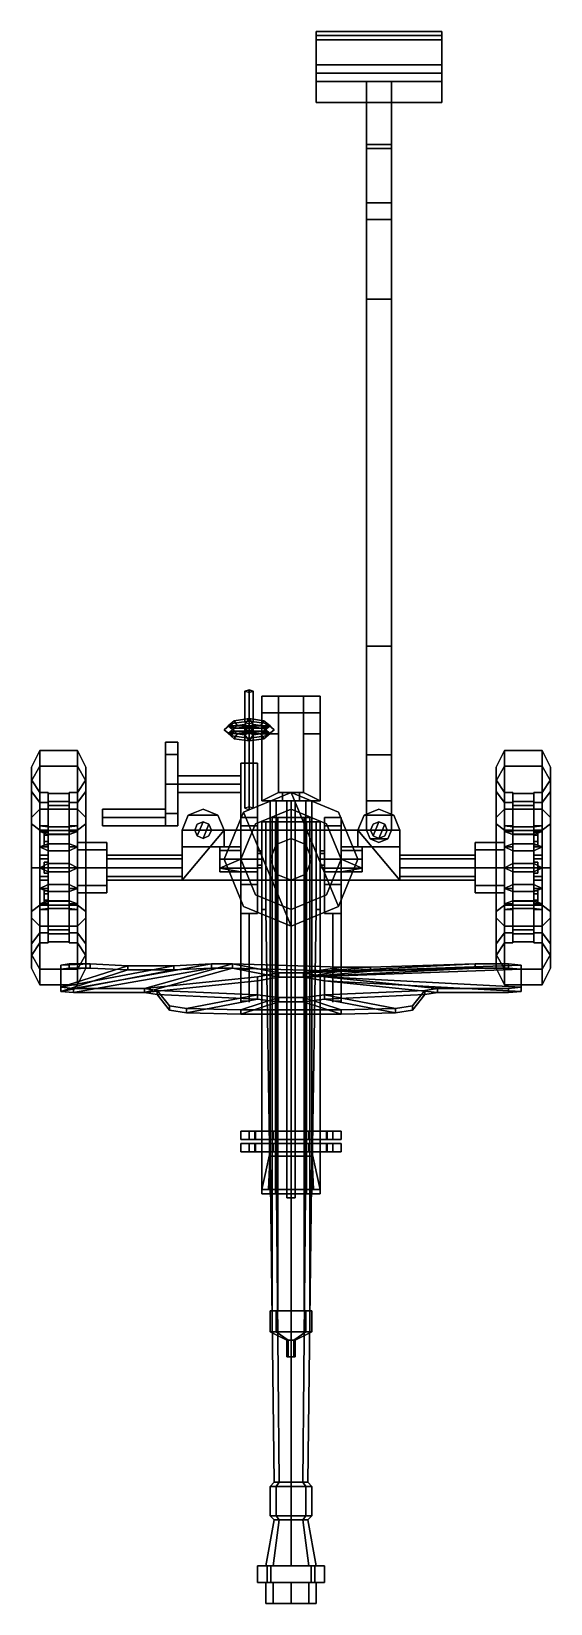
# Model space of a CAD drawing. Header units: millimetres. Extents: x -0.6 to 1, y -1.8 to 8.8.
# Drawn here: x -0.62 to 0.62, y -1.76 to 2 of the extents above.
import ezdxf

# ---------------------------------------------------------------- set-up
doc = ezdxf.new("R2010")
doc.units = ezdxf.units.MM
for name, color, linetype in [('_tmp', 4, 'Continuous'), ('gun', 1, 'Continuous'), ('sleeve', 5, 'Continuous'), ('trail1', 6, 'Continuous'), ('turret', 2, 'Continuous'), ('wheels', 2, 'Continuous')]:
    doc.layers.add(name, color=color, linetype=linetype)

msp = doc.modelspace()

# ---------------------------------------------------------------- linework, layer by layer
for points in [[(-0.2454, 0.1254, 0.22), (-0.26, 0.09, 0.22), (-0.26, 0.09, 0.25), (-0.2454, 0.1254, 0.25)], [(-0.2454, 0.1254, 0.3), (-0.26, 0.09, 0.3), (-0.26, 0.09, 0.32), (-0.2454, 0.1254, 0.32)], [(-0.2454, 0.1254, 0.32), (-0.26, 0.09, 0.32), (-0.16, 0.09, 0.32), (-0.1746, 0.1254, 0.32)], [(-0.2454, 0.1254, 0.25), (-0.26, 0.09, 0.25), (-0.16, 0.09, 0.25), (-0.1746, 0.1254, 0.25)], [(-0.1746, 0.1254, 0.22), (-0.16, 0.09, 0.22), (-0.26, 0.09, 0.22), (-0.2454, 0.1254, 0.22)], [(-0.21, 0.14, 0.22), (-0.2454, 0.1254, 0.22), (-0.2454, 0.1254, 0.25), (-0.21, 0.14, 0.25)], [(-0.21, 0.14, 0.3), (-0.2454, 0.1254, 0.3), (-0.2454, 0.1254, 0.32), (-0.21, 0.14, 0.32)], [(-0.21, 0.14, 0.32), (-0.2454, 0.1254, 0.32), (-0.1746, 0.1254, 0.32), (-0.21, 0.14, 0.32)], [(-0.21, 0.14, 0.25), (-0.2454, 0.1254, 0.25), (-0.1746, 0.1254, 0.25), (-0.21, 0.14, 0.25)], [(-0.21, 0.14, 0.22), (-0.1746, 0.1254, 0.22), (-0.2454, 0.1254, 0.22), (-0.21, 0.14, 0.22)], [(-0.1746, 0.1254, 0.22), (-0.21, 0.14, 0.22), (-0.21, 0.14, 0.25), (-0.1746, 0.1254, 0.25)], [(-0.1746, 0.1254, 0.3), (-0.21, 0.14, 0.3), (-0.21, 0.14, 0.32), (-0.1746, 0.1254, 0.32)], [(-0.16, 0.09, 0.22), (-0.1746, 0.1254, 0.22), (-0.1746, 0.1254, 0.25), (-0.16, 0.09, 0.25)], [(-0.16, 0.09, 0.3), (-0.1746, 0.1254, 0.3), (-0.1746, 0.1254, 0.32), (-0.16, 0.09, 0.32)], [(0.1746, 0.1254, 0.22), (0.16, 0.09, 0.22), (0.16, 0.09, 0.25), (0.1746, 0.1254, 0.25)], [(0.2454, 0.1254, 0.22), (0.26, 0.09, 0.22), (0.16, 0.09, 0.22), (0.1746, 0.1254, 0.22)], [(0.1746, 0.1254, 0.25), (0.16, 0.09, 0.25), (0.26, 0.09, 0.25), (0.2454, 0.1254, 0.25)], [(0.1746, 0.1254, 0.32), (0.16, 0.09, 0.32), (0.26, 0.09, 0.32), (0.2454, 0.1254, 0.32)], [(0.1746, 0.1254, 0.3), (0.16, 0.09, 0.3), (0.16, 0.09, 0.32), (0.1746, 0.1254, 0.32)], [(0.21, 0.14, 0.22), (0.1746, 0.1254, 0.22), (0.1746, 0.1254, 0.25), (0.21, 0.14, 0.25)], [(0.21, 0.14, 0.22), (0.2454, 0.1254, 0.22), (0.1746, 0.1254, 0.22), (0.21, 0.14, 0.22)], [(0.21, 0.14, 0.25), (0.1746, 0.1254, 0.25), (0.2454, 0.1254, 0.25), (0.21, 0.14, 0.25)], [(0.21, 0.14, 0.32), (0.1746, 0.1254, 0.32), (0.2454, 0.1254, 0.32), (0.21, 0.14, 0.32)], [(0.21, 0.14, 0.3), (0.1746, 0.1254, 0.3), (0.1746, 0.1254, 0.32), (0.21, 0.14, 0.32)], [(0.2454, 0.1254, 0.22), (0.21, 0.14, 0.22), (0.21, 0.14, 0.25), (0.2454, 0.1254, 0.25)], [(0.2454, 0.1254, 0.3), (0.21, 0.14, 0.3), (0.21, 0.14, 0.32), (0.2454, 0.1254, 0.32)], [(0.26, 0.09, 0.22), (0.2454, 0.1254, 0.22), (0.2454, 0.1254, 0.25), (0.26, 0.09, 0.25)], [(0.26, 0.09, 0.3), (0.2454, 0.1254, 0.3), (0.2454, 0.1254, 0.32), (0.26, 0.09, 0.32)], [(0.26, -0.03, 0.32), (0.16, 0.09, 0.32), (-0.16, 0.09, 0.32), (-0.26, -0.03, 0.32)], [(-0.26, -0.03, 0.32), (-0.26, 0.09, 0.32), (-0.26, 0.09, 0.3), (-0.26, 0.05, 0.3)], [(-0.26, 0.05, 0.25), (-0.26, 0.09, 0.25), (-0.26, 0.09, 0.22), (-0.26, -0.03, 0.22)], [(-0.26, 0.05, 0.25), (-0.16, 0.05, 0.25), (-0.16, 0.09, 0.25), (-0.26, 0.09, 0.25)], [(0.26, 0.09, 0.22), (0.26, -0.03, 0.22), (-0.26, -0.03, 0.22), (-0.26, 0.09, 0.22)], [(-0.26, -0.03, 0.32), (-0.16, 0.09, 0.32), (-0.26, 0.09, 0.32), (-0.26, -0.03, 0.32)], [(-0.2241, 0.1041, 0.35), (-0.23, 0.09, 0.35), (-0.2241, 0.0759, 0.35), (-0.21, 0.11, 0.35)], [(-0.2241, 0.1041, 0.2), (-0.23, 0.09, 0.2), (-0.23, 0.09, 0.21), (-0.2241, 0.1041, 0.21)], [(-0.2241, 0.1041, 0.34), (-0.23, 0.09, 0.34), (-0.23, 0.09, 0.35), (-0.2241, 0.1041, 0.35)], [(-0.2241, 0.1041, 0.25), (-0.23, 0.09, 0.25), (-0.23, 0.09, 0.3), (-0.2241, 0.1041, 0.3)], [(-0.23, 0.09, 0.2), (-0.2241, 0.0759, 0.2), (-0.2241, 0.0759, 0.21), (-0.23, 0.09, 0.21)], [(-0.23, 0.09, 0.34), (-0.2241, 0.0759, 0.34), (-0.2241, 0.0759, 0.35), (-0.23, 0.09, 0.35)], [(-0.23, 0.09, 0.25), (-0.2241, 0.0759, 0.25), (-0.2241, 0.0759, 0.3), (-0.23, 0.09, 0.3)], [(-0.21, 0.11, 0.2), (-0.2241, 0.1041, 0.2), (-0.2241, 0.1041, 0.21), (-0.21, 0.11, 0.21)], [(-0.21, 0.11, 0.35), (-0.2241, 0.0759, 0.35), (-0.21, 0.07, 0.35), (-0.1959, 0.1041, 0.35)], [(-0.21, 0.11, 0.34), (-0.2241, 0.1041, 0.34), (-0.2241, 0.1041, 0.35), (-0.21, 0.11, 0.35)], [(-0.21, 0.11, 0.25), (-0.2241, 0.1041, 0.25), (-0.2241, 0.1041, 0.3), (-0.21, 0.11, 0.3)], [(-0.2241, 0.0759, 0.2), (-0.21, 0.07, 0.2), (-0.21, 0.07, 0.21), (-0.2241, 0.0759, 0.21)], [(-0.2241, 0.0759, 0.34), (-0.21, 0.07, 0.34), (-0.21, 0.07, 0.35), (-0.2241, 0.0759, 0.35)], [(-0.2241, 0.0759, 0.25), (-0.21, 0.07, 0.25), (-0.21, 0.07, 0.3), (-0.2241, 0.0759, 0.3)], [(-0.1959, 0.1041, 0.2), (-0.21, 0.11, 0.2), (-0.21, 0.11, 0.21), (-0.1959, 0.1041, 0.21)], [(-0.1959, 0.1041, 0.34), (-0.21, 0.11, 0.34), (-0.21, 0.11, 0.35), (-0.1959, 0.1041, 0.35)], [(-0.1959, 0.1041, 0.25), (-0.21, 0.11, 0.25), (-0.21, 0.11, 0.3), (-0.1959, 0.1041, 0.3)], [(-0.1959, 0.1041, 0.35), (-0.21, 0.07, 0.35), (-0.1959, 0.0759, 0.35), (-0.19, 0.09, 0.35)], [(-0.21, 0.07, 0.2), (-0.1959, 0.0759, 0.2), (-0.1959, 0.0759, 0.21), (-0.21, 0.07, 0.21)], [(-0.21, 0.07, 0.34), (-0.1959, 0.0759, 0.34), (-0.1959, 0.0759, 0.35), (-0.21, 0.07, 0.35)], [(-0.21, 0.07, 0.25), (-0.1959, 0.0759, 0.25), (-0.1959, 0.0759, 0.3), (-0.21, 0.07, 0.3)], [(-0.19, 0.09, 0.2), (-0.1959, 0.1041, 0.2), (-0.1959, 0.1041, 0.21), (-0.19, 0.09, 0.21)], [(-0.19, 0.09, 0.34), (-0.1959, 0.1041, 0.34), (-0.1959, 0.1041, 0.35), (-0.19, 0.09, 0.35)], [(-0.19, 0.09, 0.25), (-0.1959, 0.1041, 0.25), (-0.1959, 0.1041, 0.3), (-0.19, 0.09, 0.3)], [(-0.1959, 0.0759, 0.2), (-0.19, 0.09, 0.2), (-0.19, 0.09, 0.21), (-0.1959, 0.0759, 0.21)], [(-0.1959, 0.0759, 0.34), (-0.19, 0.09, 0.34), (-0.19, 0.09, 0.35), (-0.1959, 0.0759, 0.35)], [(-0.1959, 0.0759, 0.25), (-0.19, 0.09, 0.25), (-0.19, 0.09, 0.3), (-0.1959, 0.0759, 0.3)], [(-0.16, 0.05, 0.3), (-0.16, 0.09, 0.3), (-0.16, 0.09, 0.25), (-0.16, 0.05, 0.25)], [(0.16, 0.09, 0.25), (0.16, 0.09, 0.22), (-0.16, 0.09, 0.22), (-0.16, 0.09, 0.25)], [(0.16, 0.09, 0.32), (0.16, 0.09, 0.3), (-0.16, 0.09, 0.3), (-0.16, 0.09, 0.32)], [(0.16, 0.09, 0.3), (0.16, 0.09, 0.25), (-0.16, 0.09, 0.25), (-0.16, 0.09, 0.3)], [(0.16, 0.05, 0.3), (0.16, 0.05, 0.25), (0.16, 0.09, 0.25), (0.16, 0.09, 0.3)], [(0.16, 0.05, 0.25), (0.26, 0.05, 0.25), (0.26, 0.09, 0.25), (0.16, 0.09, 0.25)], [(0.16, 0.09, 0.32), (0.26, -0.03, 0.32), (0.26, 0.09, 0.32), (0.16, 0.09, 0.32)], [(0.1959, 0.1041, 0.35), (0.19, 0.09, 0.35), (0.1959, 0.0759, 0.35), (0.21, 0.11, 0.35)], [(0.1959, 0.1041, 0.2), (0.19, 0.09, 0.2), (0.19, 0.09, 0.21), (0.1959, 0.1041, 0.21)], [(0.1959, 0.1041, 0.25), (0.19, 0.09, 0.25), (0.19, 0.09, 0.3), (0.1959, 0.1041, 0.3)], [(0.1959, 0.1041, 0.34), (0.19, 0.09, 0.34), (0.19, 0.09, 0.35), (0.1959, 0.1041, 0.35)], [(0.19, 0.09, 0.2), (0.1959, 0.0759, 0.2), (0.1959, 0.0759, 0.21), (0.19, 0.09, 0.21)], [(0.19, 0.09, 0.25), (0.1959, 0.0759, 0.25), (0.1959, 0.0759, 0.3), (0.19, 0.09, 0.3)], [(0.19, 0.09, 0.34), (0.1959, 0.0759, 0.34), (0.1959, 0.0759, 0.35), (0.19, 0.09, 0.35)], [(0.21, 0.11, 0.2), (0.1959, 0.1041, 0.2), (0.1959, 0.1041, 0.21), (0.21, 0.11, 0.21)], [(0.21, 0.11, 0.25), (0.1959, 0.1041, 0.25), (0.1959, 0.1041, 0.3), (0.21, 0.11, 0.3)], [(0.21, 0.11, 0.34), (0.1959, 0.1041, 0.34), (0.1959, 0.1041, 0.35), (0.21, 0.11, 0.35)], [(0.21, 0.11, 0.35), (0.1959, 0.0759, 0.35), (0.21, 0.07, 0.35), (0.2241, 0.1041, 0.35)], [(0.1959, 0.0759, 0.2), (0.21, 0.07, 0.2), (0.21, 0.07, 0.21), (0.1959, 0.0759, 0.21)], [(0.1959, 0.0759, 0.25), (0.21, 0.07, 0.25), (0.21, 0.07, 0.3), (0.1959, 0.0759, 0.3)], [(0.1959, 0.0759, 0.34), (0.21, 0.07, 0.34), (0.21, 0.07, 0.35), (0.1959, 0.0759, 0.35)], [(0.2241, 0.1041, 0.2), (0.21, 0.11, 0.2), (0.21, 0.11, 0.21), (0.2241, 0.1041, 0.21)], [(0.2241, 0.1041, 0.25), (0.21, 0.11, 0.25), (0.21, 0.11, 0.3), (0.2241, 0.1041, 0.3)], [(0.2241, 0.1041, 0.34), (0.21, 0.11, 0.34), (0.21, 0.11, 0.35), (0.2241, 0.1041, 0.35)], [(0.2241, 0.1041, 0.35), (0.21, 0.07, 0.35), (0.2241, 0.0759, 0.35), (0.23, 0.09, 0.35)], [(0.21, 0.07, 0.2), (0.2241, 0.0759, 0.2), (0.2241, 0.0759, 0.21), (0.21, 0.07, 0.21)], [(0.21, 0.07, 0.25), (0.2241, 0.0759, 0.25), (0.2241, 0.0759, 0.3), (0.21, 0.07, 0.3)], [(0.21, 0.07, 0.34), (0.2241, 0.0759, 0.34), (0.2241, 0.0759, 0.35), (0.21, 0.07, 0.35)], [(0.23, 0.09, 0.2), (0.2241, 0.1041, 0.2), (0.2241, 0.1041, 0.21), (0.23, 0.09, 0.21)], [(0.23, 0.09, 0.25), (0.2241, 0.1041, 0.25), (0.2241, 0.1041, 0.3), (0.23, 0.09, 0.3)], [(0.23, 0.09, 0.34), (0.2241, 0.1041, 0.34), (0.2241, 0.1041, 0.35), (0.23, 0.09, 0.35)], [(0.2241, 0.0759, 0.2), (0.23, 0.09, 0.2), (0.23, 0.09, 0.21), (0.2241, 0.0759, 0.21)], [(0.2241, 0.0759, 0.25), (0.23, 0.09, 0.25), (0.23, 0.09, 0.3), (0.2241, 0.0759, 0.3)], [(0.2241, 0.0759, 0.34), (0.23, 0.09, 0.34), (0.23, 0.09, 0.35), (0.2241, 0.0759, 0.35)], [(0.26, 0.05, 0.25), (0.26, -0.03, 0.22), (0.26, 0.09, 0.22), (0.26, 0.09, 0.25)], [(0.26, -0.03, 0.32), (0.26, 0.05, 0.3), (0.26, 0.09, 0.3), (0.26, 0.09, 0.32)], [(-0.44, 0.0424, 0.3124), (-0.44, 0.06, 0.27), (-0.51, 0.06, 0.27), (-0.51, 0.0424, 0.3124)], [(-0.44, 0.06, 0.27), (-0.44, 0.0424, 0.2276), (-0.51, 0.0424, 0.2276), (-0.51, 0.06, 0.27)], [(-0.44, 0, 0.33), (-0.44, 0.0424, 0.3124), (-0.51, 0.0424, 0.3124), (-0.51, 0, 0.33)], [(-0.44, 0.0424, 0.2276), (-0.44, 0, 0.21), (-0.51, 0, 0.21), (-0.51, 0.0424, 0.2276)], [(-0.44, 0.0212, 0.2912), (-0.44, 0.03, 0.27), (-0.44, 0.06, 0.27), (-0.44, 0.0424, 0.3124)], [(-0.44, 0.03, 0.27), (-0.44, 0.0212, 0.2488), (-0.44, 0.0424, 0.2276), (-0.44, 0.06, 0.27)], [(-0.44, 0, 0.3), (-0.44, 0.0212, 0.2912), (-0.44, 0.0424, 0.3124), (-0.44, 0, 0.33)], [(-0.44, 0.0212, 0.2488), (-0.44, 0, 0.24), (-0.44, 0, 0.21), (-0.44, 0.0424, 0.2276)], [(-0.26, -0.03, 0.32), (-0.26, 0.05, 0.3), (-0.26, 0.05, 0.25), (-0.26, -0.03, 0.22)], [(-0.26, 0.05, 0.3), (-0.16, 0.05, 0.3), (-0.16, 0.05, 0.25), (-0.26, 0.05, 0.25)], [(-0.0354, 0.0554, 0.32), (-0.05, 0.02, 0.32), (-0.05, 0.02, 0.37), (-0.0354, 0.0554, 0.37)], [(0, 0.07, 0.32), (-0.0354, 0.0554, 0.32), (-0.0354, 0.0554, 0.37), (0, 0.07, 0.37)], [(0.0354, 0.0554, 0.32), (0, 0.07, 0.32), (0, 0.07, 0.37), (0.0354, 0.0554, 0.37)], [(0.05, 0.02, 0.32), (0.0354, 0.0554, 0.32), (0.0354, 0.0554, 0.37), (0.05, 0.02, 0.37)], [(0.16, 0.05, 0.3), (0.26, 0.05, 0.3), (0.26, 0.05, 0.25), (0.16, 0.05, 0.25)], [(0.26, -0.03, 0.32), (0.26, -0.03, 0.22), (0.26, 0.05, 0.25), (0.26, 0.05, 0.3)], [(0.44, 0.03, 0.27), (0.44, 0.0212, 0.2912), (0.44, 0.0424, 0.3124), (0.44, 0.06, 0.27)], [(0.44, 0.0212, 0.2488), (0.44, 0.03, 0.27), (0.44, 0.06, 0.27), (0.44, 0.0424, 0.2276)], [(0.44, 0.0424, 0.2276), (0.44, 0.06, 0.27), (0.51, 0.06, 0.27), (0.51, 0.0424, 0.2276)], [(0.44, 0.06, 0.27), (0.44, 0.0424, 0.3124), (0.51, 0.0424, 0.3124), (0.51, 0.06, 0.27)], [(0.44, 0, 0.24), (0.44, 0.0212, 0.2488), (0.44, 0.0424, 0.2276), (0.44, 0, 0.21)], [(0.44, 0.0212, 0.2912), (0.44, 0, 0.3), (0.44, 0, 0.33), (0.44, 0.0424, 0.3124)], [(0.44, 0, 0.21), (0.44, 0.0424, 0.2276), (0.51, 0.0424, 0.2276), (0.51, 0, 0.21)], [(0.44, 0.0424, 0.3124), (0.44, 0, 0.33), (0.51, 0, 0.33), (0.51, 0.0424, 0.3124)], [(-0.44, -0.0424, 0.3124), (-0.44, 0, 0.33), (-0.51, 0, 0.33), (-0.51, -0.0424, 0.3124)], [(-0.44, 0, 0.21), (-0.44, -0.0424, 0.2276), (-0.51, -0.0424, 0.2276), (-0.51, 0, 0.21)], [(-0.26, 0.0212, 0.2912), (-0.26, 0.03, 0.27), (-0.44, 0.03, 0.27), (-0.44, 0.0212, 0.2912)], [(-0.26, 0.03, 0.27), (-0.26, 0.0212, 0.2488), (-0.44, 0.0212, 0.2488), (-0.44, 0.03, 0.27)], [(-0.26, 0, 0.3), (-0.26, 0.0212, 0.2912), (-0.44, 0.0212, 0.2912), (-0.44, 0, 0.3)], [(-0.26, 0.0212, 0.2488), (-0.26, 0, 0.24), (-0.44, 0, 0.24), (-0.44, 0.0212, 0.2488)], [(-0.26, -0.0212, 0.2912), (-0.26, 0, 0.3), (-0.44, 0, 0.3), (-0.44, -0.0212, 0.2912)], [(-0.26, 0, 0.24), (-0.26, -0.0212, 0.2488), (-0.44, -0.0212, 0.2488), (-0.44, 0, 0.24)], [(-0.44, -0.0212, 0.2912), (-0.44, 0, 0.3), (-0.44, 0, 0.33), (-0.44, -0.0424, 0.3124)], [(-0.44, 0, 0.24), (-0.44, -0.0212, 0.2488), (-0.44, -0.0424, 0.2276), (-0.44, 0, 0.21)], [(-0.05, 0.02, 0.32), (-0.0354, -0.0154, 0.32), (-0.0354, -0.0154, 0.37), (-0.05, 0.02, 0.37)], [(0.0354, -0.0154, 0.32), (0.05, 0.02, 0.32), (0.05, 0.02, 0.37), (0.0354, -0.0154, 0.37)], [(0.44, 0.03, 0.27), (0.44, 0.0212, 0.2488), (0.26, 0.0212, 0.2488), (0.26, 0.03, 0.27)], [(0.44, 0.0212, 0.2912), (0.44, 0.03, 0.27), (0.26, 0.03, 0.27), (0.26, 0.0212, 0.2912)], [(0.44, 0.0212, 0.2488), (0.44, 0, 0.24), (0.26, 0, 0.24), (0.26, 0.0212, 0.2488)], [(0.44, 0, 0.3), (0.44, 0.0212, 0.2912), (0.26, 0.0212, 0.2912), (0.26, 0, 0.3)], [(0.44, 0, 0.24), (0.44, -0.0212, 0.2488), (0.26, -0.0212, 0.2488), (0.26, 0, 0.24)], [(0.44, -0.0212, 0.2912), (0.44, 0, 0.3), (0.26, 0, 0.3), (0.26, -0.0212, 0.2912)], [(0.44, -0.0212, 0.2488), (0.44, 0, 0.24), (0.44, 0, 0.21), (0.44, -0.0424, 0.2276)], [(0.44, -0.0424, 0.2276), (0.44, 0, 0.21), (0.51, 0, 0.21), (0.51, -0.0424, 0.2276)], [(0.44, 0, 0.33), (0.44, -0.0424, 0.3124), (0.51, -0.0424, 0.3124), (0.51, 0, 0.33)], [(-0.26, -0.03, 0.27), (-0.26, -0.0212, 0.2912), (-0.44, -0.0212, 0.2912), (-0.44, -0.03, 0.27)], [(-0.26, -0.0212, 0.2488), (-0.26, -0.03, 0.27), (-0.44, -0.03, 0.27), (-0.44, -0.0212, 0.2488)], [(-0.44, -0.0212, 0.2488), (-0.44, -0.03, 0.27), (-0.44, -0.06, 0.27), (-0.44, -0.0424, 0.2276)], [(-0.44, -0.03, 0.27), (-0.44, -0.0212, 0.2912), (-0.44, -0.0424, 0.3124), (-0.44, -0.06, 0.27)], [(0.26, -0.03, 0.22), (0.26, -0.03, 0.32), (-0.26, -0.03, 0.32), (-0.26, -0.03, 0.22)], [(-0.0354, -0.0154, 0.32), (0, -0.03, 0.32), (0, -0.03, 0.37), (-0.0354, -0.0154, 0.37)], [(0, -0.03, 0.32), (0.0354, -0.0154, 0.32), (0.0354, -0.0154, 0.37), (0, -0.03, 0.37)], [(0.44, -0.0212, 0.2488), (0.44, -0.03, 0.27), (0.26, -0.03, 0.27), (0.26, -0.0212, 0.2488)], [(0.44, -0.03, 0.27), (0.44, -0.0212, 0.2912), (0.26, -0.0212, 0.2912), (0.26, -0.03, 0.27)], [(0.44, 0, 0.3), (0.44, -0.0212, 0.2912), (0.44, -0.0424, 0.3124), (0.44, 0, 0.33)], [(0.44, -0.03, 0.27), (0.44, -0.0212, 0.2488), (0.44, -0.0424, 0.2276), (0.44, -0.06, 0.27)], [(0.44, -0.0212, 0.2912), (0.44, -0.03, 0.27), (0.44, -0.06, 0.27), (0.44, -0.0424, 0.3124)], [(-0.44, -0.06, 0.27), (-0.44, -0.0424, 0.3124), (-0.51, -0.0424, 0.3124), (-0.51, -0.06, 0.27)], [(-0.44, -0.0424, 0.2276), (-0.44, -0.06, 0.27), (-0.51, -0.06, 0.27), (-0.51, -0.0424, 0.2276)], [(0.44, -0.06, 0.27), (0.44, -0.0424, 0.2276), (0.51, -0.0424, 0.2276), (0.51, -0.06, 0.27)], [(0.44, -0.0424, 0.3124), (0.44, -0.06, 0.27), (0.51, -0.06, 0.27), (0.51, -0.0424, 0.3124)]]:
    msp.add_3dface(points)
at = {"layer": '_tmp', "extrusion": (-1, 0, 0)}
for p, q in [((-0.02, 0.16, 0.83), (-0.02, 0.18, 0.83)), ((-0.02, 0.18, 0.83), (-0.02, 0.18, 0.76)), ((-0.02, 0.16, 0.76), (-0.02, 0.16, 0.83)), ((0.02, 0.18, 0.83), (0.02, 0.18, 0.76)), ((0.02, 0.16, 0.83), (0.02, 0.18, 0.83)), ((0.02, 0.16, 0.76), (0.02, 0.16, 0.83))]:
    msp.add_line(p, q, dxfattribs=at)
at = {"layer": 'gun'}
for points in [[(-0.03, 0.41, 0.77), (-0.07, 0.41, 0.77), (-0.07, 0.37, 0.77), (-0.03, 0.37, 0.77)], [(-0.03, 0.41, 0.65), (-0.07, 0.41, 0.64), (-0.07, 0.41, 0.77), (-0.03, 0.41, 0.77)], [(0.03, 0.41, 0.65), (0.07, 0.41, 0.64), (-0.07, 0.41, 0.64), (-0.03, 0.41, 0.65)], [(0.07, 0.41, 0.64), (0.07, 0.37, 0.61), (-0.07, 0.37, 0.61), (-0.07, 0.41, 0.64)], [(-0.07, 0.41, 0.64), (-0.07, 0.37, 0.61), (-0.07, 0.37, 0.77), (-0.07, 0.41, 0.77)], [(-0.03, 0.41, 0.65), (-0.03, 0.41, 0.77), (-0.03, 0.37, 0.77), (-0.03, 0.41, 0.65)], [(-0.03, 0.41, 0.65), (-0.03, 0.32, 0.76), (-0.03, 0.18, 0.76), (-0.03, 0.18, 0.65)], [(-0.03, 0.41, 0.65), (-0.03, 0.37, 0.77), (-0.03, 0.32, 0.76), (-0.03, 0.41, 0.65)], [(-0.03, 0.41, 0.65), (-0.03, 0.18, 0.65), (0.03, 0.18, 0.65), (0.03, 0.41, 0.65)], [(0.07, 0.41, 0.77), (0.03, 0.41, 0.77), (0.03, 0.37, 0.77), (0.07, 0.37, 0.77)], [(0.03, 0.41, 0.77), (0.03, 0.41, 0.76), (0.03, 0.41, 0.65), (0.03, 0.37, 0.77)], [(0.07, 0.41, 0.64), (0.03, 0.41, 0.65), (0.03, 0.41, 0.77), (0.07, 0.41, 0.77)], [(0.03, 0.32, 0.76), (0.03, 0.41, 0.65), (0.03, 0.18, 0.65), (0.03, 0.18, 0.76)], [(0.03, 0.41, 0.65), (0.03, 0.41, 0.65), (0.03, 0.32, 0.76), (0.03, 0.37, 0.77)], [(0.07, 0.41, 0.64), (0.07, 0.41, 0.77), (0.07, 0.37, 0.77), (0.07, 0.37, 0.61)], [(-0.03, 0.37, 0.77), (-0.07, 0.37, 0.77), (-0.07, 0.37, 0.8), (-0.03, 0.37, 0.8)], [(-0.03, 0.37, 0.8), (-0.07, 0.37, 0.8), (-0.07, 0.32, 0.8), (-0.03, 0.32, 0.8)], [(0.07, 0.37, 0.61), (0.07, 0.16, 0.61), (-0.07, 0.16, 0.61), (-0.07, 0.37, 0.61)], [(-0.07, 0.37, 0.61), (-0.07, 0.16, 0.61), (-0.07, 0.16, 0.76), (-0.07, 0.32, 0.76)], [(-0.07, 0.37, 0.8), (-0.07, 0.37, 0.77), (-0.07, 0.32, 0.76), (-0.07, 0.32, 0.8)], [(-0.07, 0.37, 0.77), (-0.07, 0.37, 0.61), (-0.07, 0.37, 0.61), (-0.07, 0.32, 0.76)], [(-0.03, 0.37, 0.77), (-0.03, 0.37, 0.8), (-0.03, 0.32, 0.8), (-0.03, 0.32, 0.76)], [(0.07, 0.37, 0.8), (0.03, 0.37, 0.8), (0.03, 0.32, 0.8), (0.07, 0.32, 0.8)], [(0.07, 0.37, 0.77), (0.03, 0.37, 0.77), (0.03, 0.37, 0.8), (0.07, 0.37, 0.8)], [(0.03, 0.37, 0.77), (0.03, 0.32, 0.76), (0.03, 0.32, 0.8), (0.03, 0.37, 0.8)], [(0.07, 0.32, 0.76), (0.07, 0.16, 0.76), (0.07, 0.16, 0.61), (0.07, 0.37, 0.61)], [(0.07, 0.32, 0.8), (0.07, 0.32, 0.76), (0.07, 0.37, 0.77), (0.07, 0.37, 0.8)], [(0.07, 0.32, 0.76), (0.07, 0.37, 0.61), (0.07, 0.37, 0.61), (0.07, 0.37, 0.77)], [(-0.03, 0.32, 0.8), (-0.07, 0.32, 0.8), (-0.07, 0.32, 0.76), (-0.03, 0.32, 0.76)], [(-0.03, 0.32, 0.76), (-0.07, 0.32, 0.76), (-0.07, 0.16, 0.76), (-0.03, 0.18, 0.76)], [(0.07, 0.32, 0.76), (0.03, 0.32, 0.76), (0.03, 0.18, 0.76), (0.07, 0.16, 0.76)], [(0.07, 0.32, 0.8), (0.03, 0.32, 0.8), (0.03, 0.32, 0.76), (0.07, 0.32, 0.76)], [(-0.02, 0.16, 0.76), (-0.02, 0.18, 0.76), (-0.03, 0.18, 0.76), (-0.07, 0.16, 0.76)], [(0.07, 0.16, 0.61), (0.07, 0.16, 0.76), (-0.07, 0.16, 0.76), (-0.07, 0.16, 0.61)], [(-0.0354, 0.16, 0.7354), (-0.05, 0.16, 0.7), (-0.05, -0.69, 0.7), (-0.0354, -0.69, 0.7354)], [(-0.05, 0.16, 0.7), (-0.0354, 0.16, 0.6646), (-0.0354, -0.69, 0.6646), (-0.05, -0.69, 0.7)], [(0, 0.16, 0.75), (-0.0354, 0.16, 0.7354), (-0.0354, -0.69, 0.7354), (0, -0.69, 0.75)], [(-0.0354, 0.16, 0.6646), (0, 0.16, 0.65), (0, -0.69, 0.65), (-0.0354, -0.69, 0.6646)], [(-0.03, 0.18, 0.65), (-0.03, 0.18, 0.76), (0.03, 0.18, 0.76), (0.03, 0.18, 0.65)], [(-0.02, 0.18, 0.76), (-0.02, 0.16, 0.76), (-0.02, 0.16, 0.83), (-0.02, 0.18, 0.83)], [(-0.02, 0.18, 0.83), (-0.02, 0.16, 0.83), (0.02, 0.16, 0.83), (0.02, 0.18, 0.83)], [(-0.02, 0.18, 0.76), (-0.02, 0.18, 0.83), (0.02, 0.18, 0.83), (0.02, 0.18, 0.76)], [(0.02, 0.16, 0.83), (-0.02, 0.16, 0.83), (-0.02, 0.16, 0.76), (0.02, 0.16, 0.76)], [(0, 0.16, 0.82), (-0.01, 0.16, 0.81), (-0.01, -0.79, 0.81), (0, -0.79, 0.82)], [(-0.01, 0.16, 0.81), (0, 0.16, 0.8), (0, -0.79, 0.8), (-0.01, -0.79, 0.81)], [(0.0354, 0.16, 0.7354), (0, 0.16, 0.75), (0, -0.69, 0.75), (0.0354, -0.69, 0.7354)], [(0, 0.16, 0.65), (0.0354, 0.16, 0.6646), (0.0354, -0.69, 0.6646), (0, -0.69, 0.65)], [(0.01, 0.16, 0.81), (0, 0.16, 0.82), (0, -0.79, 0.82), (0.01, -0.79, 0.81)], [(0, 0.16, 0.8), (0.01, 0.16, 0.81), (0.01, -0.79, 0.81), (0, -0.79, 0.8)], [(0.02, 0.18, 0.83), (0.02, 0.16, 0.83), (0.02, 0.16, 0.76), (0.02, 0.18, 0.76)], [(0.02, 0.18, 0.76), (0.02, 0.16, 0.76), (0.07, 0.16, 0.76), (0.03, 0.18, 0.76)], [(0.05, 0.16, 0.7), (0.0354, 0.16, 0.7354), (0.0354, -0.69, 0.7354), (0.05, -0.69, 0.7)], [(0.0354, 0.16, 0.6646), (0.05, 0.16, 0.7), (0.05, -0.69, 0.7), (0.0354, -0.69, 0.6646)], [(-0.0283, -1.47, 0.6717), (-0.04, -1.47, 0.7), (-0.05, -0.69, 0.7), (-0.0354, -0.69, 0.6646)], [(-0.04, -1.47, 0.7), (-0.0283, -1.47, 0.7283), (-0.0354, -0.69, 0.7354), (-0.05, -0.69, 0.7)], [(0, -1.47, 0.66), (-0.0283, -1.47, 0.6717), (-0.0354, -0.69, 0.6646), (0, -0.69, 0.65)], [(-0.0283, -1.47, 0.7283), (0, -1.47, 0.74), (0, -0.69, 0.75), (-0.0354, -0.69, 0.7354)], [(0.0283, -1.47, 0.6717), (0, -1.47, 0.66), (0, -0.69, 0.65), (0.0354, -0.69, 0.6646)], [(0, -1.47, 0.74), (0.0283, -1.47, 0.7283), (0.0354, -0.69, 0.7354), (0, -0.69, 0.75)], [(0.04, -1.47, 0.7), (0.0283, -1.47, 0.6717), (0.0354, -0.69, 0.6646), (0.05, -0.69, 0.7)], [(0.0283, -1.47, 0.7283), (0.04, -1.47, 0.7), (0.05, -0.69, 0.7), (0.0354, -0.69, 0.7354)], [(-0.0283, -1.47, 0.7283), (-0.04, -1.47, 0.7), (-0.05, -1.48, 0.7), (-0.0354, -1.48, 0.7354)], [(-0.04, -1.47, 0.7), (-0.0283, -1.47, 0.6717), (-0.0354, -1.48, 0.6646), (-0.05, -1.48, 0.7)], [(-0.0354, -1.48, 0.7354), (-0.05, -1.48, 0.7), (-0.05, -1.55, 0.7), (-0.0354, -1.55, 0.7354)], [(-0.05, -1.48, 0.7), (-0.0354, -1.48, 0.6646), (-0.0354, -1.55, 0.6646), (-0.05, -1.55, 0.7)], [(0, -1.47, 0.74), (-0.0283, -1.47, 0.7283), (-0.0354, -1.48, 0.7354), (0, -1.48, 0.75)], [(-0.0283, -1.47, 0.6717), (0, -1.47, 0.66), (0, -1.48, 0.65), (-0.0354, -1.48, 0.6646)], [(0, -1.48, 0.75), (-0.0354, -1.48, 0.7354), (-0.0354, -1.55, 0.7354), (0, -1.55, 0.75)], [(-0.0354, -1.48, 0.6646), (0, -1.48, 0.65), (0, -1.55, 0.65), (-0.0354, -1.55, 0.6646)], [(0.0283, -1.47, 0.7283), (0, -1.47, 0.74), (0, -1.48, 0.75), (0.0354, -1.48, 0.7354)], [(0, -1.47, 0.66), (0.0283, -1.47, 0.6717), (0.0354, -1.48, 0.6646), (0, -1.48, 0.65)], [(0.0354, -1.48, 0.7354), (0, -1.48, 0.75), (0, -1.55, 0.75), (0.0354, -1.55, 0.7354)], [(0, -1.48, 0.65), (0.0354, -1.48, 0.6646), (0.0354, -1.55, 0.6646), (0, -1.55, 0.65)], [(0.04, -1.47, 0.7), (0.0283, -1.47, 0.7283), (0.0354, -1.48, 0.7354), (0.05, -1.48, 0.7)], [(0.0283, -1.47, 0.6717), (0.04, -1.47, 0.7), (0.05, -1.48, 0.7), (0.0354, -1.48, 0.6646)], [(0.05, -1.48, 0.7), (0.0354, -1.48, 0.7354), (0.0354, -1.55, 0.7354), (0.05, -1.55, 0.7)], [(0.0354, -1.48, 0.6646), (0.05, -1.48, 0.7), (0.05, -1.55, 0.7), (0.0354, -1.55, 0.6646)], [(-0.0283, -1.56, 0.7283), (-0.04, -1.56, 0.7), (-0.06, -1.67, 0.7), (-0.0424, -1.67, 0.7424)], [(-0.04, -1.56, 0.7), (-0.0283, -1.56, 0.6717), (-0.0424, -1.67, 0.6576), (-0.06, -1.67, 0.7)], [(-0.0283, -1.56, 0.6717), (-0.04, -1.56, 0.7), (-0.05, -1.55, 0.7), (-0.0354, -1.55, 0.6646)], [(-0.04, -1.56, 0.7), (-0.0283, -1.56, 0.7283), (-0.0354, -1.55, 0.7354), (-0.05, -1.55, 0.7)], [(0, -1.56, 0.74), (-0.0283, -1.56, 0.7283), (-0.0424, -1.67, 0.7424), (0, -1.67, 0.76)], [(-0.0283, -1.56, 0.6717), (0, -1.56, 0.66), (0, -1.67, 0.64), (-0.0424, -1.67, 0.6576)], [(0, -1.56, 0.66), (-0.0283, -1.56, 0.6717), (-0.0354, -1.55, 0.6646), (0, -1.55, 0.65)], [(-0.0283, -1.56, 0.7283), (0, -1.56, 0.74), (0, -1.55, 0.75), (-0.0354, -1.55, 0.7354)], [(0.0283, -1.56, 0.6717), (0, -1.56, 0.66), (0, -1.55, 0.65), (0.0354, -1.55, 0.6646)], [(0, -1.56, 0.74), (0.0283, -1.56, 0.7283), (0.0354, -1.55, 0.7354), (0, -1.55, 0.75)], [(0.0283, -1.56, 0.7283), (0, -1.56, 0.74), (0, -1.67, 0.76), (0.0424, -1.67, 0.7424)], [(0, -1.56, 0.66), (0.0283, -1.56, 0.6717), (0.0424, -1.67, 0.6576), (0, -1.67, 0.64)], [(0.04, -1.56, 0.7), (0.0283, -1.56, 0.6717), (0.0354, -1.55, 0.6646), (0.05, -1.55, 0.7)], [(0.0283, -1.56, 0.7283), (0.04, -1.56, 0.7), (0.05, -1.55, 0.7), (0.0354, -1.55, 0.7354)], [(0.04, -1.56, 0.7), (0.0283, -1.56, 0.7283), (0.0424, -1.67, 0.7424), (0.06, -1.67, 0.7)], [(0.0283, -1.56, 0.6717), (0.04, -1.56, 0.7), (0.06, -1.67, 0.7), (0.0424, -1.67, 0.6576)], [(-0.0566, -1.67, 0.7566), (-0.08, -1.67, 0.7), (-0.08, -1.71, 0.7), (-0.0566, -1.71, 0.7566)], [(-0.08, -1.67, 0.7), (-0.0566, -1.67, 0.6434), (-0.0566, -1.71, 0.6434), (-0.08, -1.71, 0.7)], [(-0.06, -1.67, 0.7), (-0.0424, -1.67, 0.6576), (-0.0566, -1.67, 0.6434), (-0.08, -1.67, 0.7)], [(-0.0424, -1.67, 0.7424), (-0.06, -1.67, 0.7), (-0.08, -1.67, 0.7), (-0.0566, -1.67, 0.7566)], [(-0.0483, -1.67, 0.76), (-0.0566, -1.67, 0.7566), (-0.0566, -1.71, 0.7566), (-0.0483, -1.71, 0.76)], [(-0.0566, -1.67, 0.6434), (-0.0483, -1.67, 0.64), (-0.0483, -1.71, 0.64), (-0.0566, -1.71, 0.6434)], [(-0.0424, -1.67, 0.6576), (-0.0424, -1.67, 0.6576), (-0.0483, -1.67, 0.64), (-0.0566, -1.67, 0.6434)], [(-0.0424, -1.67, 0.7424), (-0.0424, -1.67, 0.7424), (-0.0566, -1.67, 0.7566), (-0.0483, -1.67, 0.76)], [(0.0483, -1.67, 0.76), (-0.0483, -1.67, 0.76), (-0.0483, -1.71, 0.76), (0.0483, -1.71, 0.76)], [(-0.0483, -1.67, 0.64), (0.0483, -1.67, 0.64), (0.0483, -1.71, 0.64), (-0.0483, -1.71, 0.64)], [(-0.0424, -1.67, 0.6576), (-0.0424, -1.67, 0.6576), (0, -1.67, 0.64), (-0.0483, -1.67, 0.64)], [(-0.0424, -1.67, 0.7424), (-0.0424, -1.67, 0.7424), (-0.0483, -1.67, 0.76), (0, -1.67, 0.76)], [(0.0424, -1.67, 0.6576), (0.0424, -1.67, 0.6576), (0.0483, -1.67, 0.64), (0, -1.67, 0.64)], [(0.0424, -1.67, 0.7424), (0.0424, -1.67, 0.7424), (0, -1.67, 0.76), (0.0483, -1.67, 0.76)], [(0.0424, -1.67, 0.6576), (0.06, -1.67, 0.7), (0.08, -1.67, 0.7), (0.0566, -1.67, 0.6434)], [(0.0424, -1.67, 0.6576), (0.0424, -1.67, 0.6576), (0.0566, -1.67, 0.6434), (0.0483, -1.67, 0.64)], [(0.0424, -1.67, 0.7424), (0.0424, -1.67, 0.7424), (0.0483, -1.67, 0.76), (0.0566, -1.67, 0.7566)], [(0.06, -1.67, 0.7), (0.0424, -1.67, 0.7424), (0.0566, -1.67, 0.7566), (0.08, -1.67, 0.7)], [(0.0566, -1.67, 0.7566), (0.0483, -1.67, 0.76), (0.0483, -1.71, 0.76), (0.0566, -1.71, 0.7566)], [(0.0483, -1.67, 0.64), (0.0566, -1.67, 0.6434), (0.0566, -1.71, 0.6434), (0.0483, -1.71, 0.64)], [(0.08, -1.67, 0.7), (0.0566, -1.67, 0.7566), (0.0566, -1.71, 0.7566), (0.08, -1.71, 0.7)], [(0.0566, -1.67, 0.6434), (0.08, -1.67, 0.7), (0.08, -1.71, 0.7), (0.0566, -1.71, 0.6434)], [(-0.06, -1.71, 0.7), (-0.0424, -1.71, 0.7424), (-0.0566, -1.71, 0.7566), (-0.08, -1.71, 0.7)], [(-0.0424, -1.71, 0.6576), (-0.06, -1.71, 0.7), (-0.08, -1.71, 0.7), (-0.0566, -1.71, 0.6434)], [(-0.0424, -1.71, 0.7424), (-0.06, -1.71, 0.7), (-0.06, -1.76, 0.7), (-0.0424, -1.76, 0.7424)], [(-0.06, -1.71, 0.7), (-0.0424, -1.71, 0.6576), (-0.0424, -1.76, 0.6576), (-0.06, -1.76, 0.7)], [(-0.0424, -1.71, 0.7424), (-0.0424, -1.71, 0.7424), (-0.0483, -1.71, 0.76), (-0.0566, -1.71, 0.7566)], [(-0.0424, -1.71, 0.6576), (-0.0424, -1.71, 0.6576), (-0.0566, -1.71, 0.6434), (-0.0483, -1.71, 0.64)], [(-0.0424, -1.71, 0.7424), (-0.0424, -1.71, 0.7424), (0, -1.71, 0.76), (-0.0483, -1.71, 0.76)], [(-0.0424, -1.71, 0.6576), (-0.0424, -1.71, 0.6576), (-0.0483, -1.71, 0.64), (0, -1.71, 0.64)], [(0, -1.71, 0.76), (-0.0424, -1.71, 0.7424), (-0.0424, -1.76, 0.7424), (0, -1.76, 0.76)], [(-0.0424, -1.71, 0.6576), (0, -1.71, 0.64), (0, -1.76, 0.64), (-0.0424, -1.76, 0.6576)], [(0.0424, -1.71, 0.7424), (0, -1.71, 0.76), (0, -1.76, 0.76), (0.0424, -1.76, 0.7424)], [(0, -1.71, 0.64), (0.0424, -1.71, 0.6576), (0.0424, -1.76, 0.6576), (0, -1.76, 0.64)], [(0.0424, -1.71, 0.7424), (0.0424, -1.71, 0.7424), (0.0483, -1.71, 0.76), (0, -1.71, 0.76)], [(0.0424, -1.71, 0.6576), (0.0424, -1.71, 0.6576), (0, -1.71, 0.64), (0.0483, -1.71, 0.64)], [(0.06, -1.71, 0.7), (0.0424, -1.71, 0.7424), (0.0424, -1.76, 0.7424), (0.06, -1.76, 0.7)], [(0.0424, -1.71, 0.6576), (0.06, -1.71, 0.7), (0.06, -1.76, 0.7), (0.0424, -1.76, 0.6576)], [(0.0424, -1.71, 0.7424), (0.06, -1.71, 0.7), (0.08, -1.71, 0.7), (0.0566, -1.71, 0.7566)], [(0.0424, -1.71, 0.7424), (0.0424, -1.71, 0.7424), (0.0566, -1.71, 0.7566), (0.0483, -1.71, 0.76)], [(0.0424, -1.71, 0.6576), (0.0424, -1.71, 0.6576), (0.0483, -1.71, 0.64), (0.0566, -1.71, 0.6434)], [(0.06, -1.71, 0.7), (0.0424, -1.71, 0.6576), (0.0566, -1.71, 0.6434), (0.08, -1.71, 0.7)], [(0, -1.76, 0.76), (-0.0424, -1.76, 0.7424), (-0.06, -1.76, 0.7), (0.0424, -1.76, 0.7424)], [(0.0424, -1.76, 0.7424), (-0.06, -1.76, 0.7), (-0.0424, -1.76, 0.6576), (0.06, -1.76, 0.7)], [(0.06, -1.76, 0.7), (-0.0424, -1.76, 0.6576), (0, -1.76, 0.64), (0.0424, -1.76, 0.6576)]]:
    msp.add_3dface(points, dxfattribs=at)
at = {"layer": 'sleeve'}
for points in [[(-0.0318, 0.12, 0.8418), (-0.045, 0.12, 0.81), (-0.045, -1.06, 0.81), (-0.0318, -1.06, 0.8418)], [(-0.045, 0.12, 0.81), (-0.0318, 0.12, 0.7782), (-0.0318, -1.06, 0.7782), (-0.045, -1.06, 0.81)], [(-0.0318, 0.12, 0.8418), (0.045, 0.12, 0.81), (0.0318, 0.12, 0.7782), (-0.045, 0.12, 0.81)], [(-0.045, 0.12, 0.81), (0.0318, 0.12, 0.7782), (0, 0.12, 0.765), (-0.0318, 0.12, 0.7782)], [(0, 0.12, 0.855), (-0.0318, 0.12, 0.8418), (-0.0318, -1.06, 0.8418), (0, -1.06, 0.855)], [(-0.0318, 0.12, 0.7782), (0, 0.12, 0.765), (0, -1.06, 0.765), (-0.0318, -1.06, 0.7782)], [(0, 0.12, 0.855), (0.0318, 0.12, 0.8418), (0.045, 0.12, 0.81), (-0.0318, 0.12, 0.8418)], [(0.0318, 0.12, 0.8418), (0, 0.12, 0.855), (0, -1.06, 0.855), (0.0318, -1.06, 0.8418)], [(0, 0.12, 0.765), (0.0318, 0.12, 0.7782), (0.0318, -1.06, 0.7782), (0, -1.06, 0.765)], [(0.045, 0.12, 0.81), (0.0318, 0.12, 0.8418), (0.0318, -1.06, 0.8418), (0.045, -1.06, 0.81)], [(0.0318, 0.12, 0.7782), (0.045, 0.12, 0.81), (0.045, -1.06, 0.81), (0.0318, -1.06, 0.7782)], [(-0.05, 0.11, 0.7866), (-0.07, 0.11, 0.75), (-0.07, -0.78, 0.75), (-0.05, -0.78, 0.7866)], [(-0.07, 0.11, 0.75), (-0.07, -0.1, 0.73), (-0.07, -0.78, 0.73), (-0.07, -0.78, 0.75)], [(-0.07, 0.11, 0.65), (-0.05, 0.11, 0.6134), (-0.05, -0.68, 0.6134), (-0.07, -0.77, 0.65)], [(-0.07, 0.11, 0.75), (-0.05, 0.11, 0.75), (-0.06, 0.11, 0.73), (-0.07, 0.11, 0.75)], [(-0.05, 0.11, 0.7866), (-0.0318, 0.11, 0.7782), (-0.05, 0.11, 0.75), (-0.07, 0.11, 0.75)], [(-0.05, 0.11, 0.65), (0, 0.11, 0.6), (-0.05, 0.11, 0.6134), (-0.07, 0.11, 0.65)], [(-0.07, -0.1, 0.73), (-0.07, 0.11, 0.75), (-0.07, 0.11, 0.65), (-0.07, -0.1, 0.65)], [(-0.07, 0.11, 0.75), (-0.06, 0.11, 0.73), (-0.06, 0.11, 0.65), (-0.07, 0.11, 0.65)], [(-0.05, 0.11, 0.65), (-0.06, 0.11, 0.65), (-0.06, -0.1, 0.65), (-0.05, -0.77, 0.65)], [(-0.06, 0.11, 0.73), (-0.06, -0.1, 0.73), (-0.06, -0.1, 0.65), (-0.06, 0.11, 0.65)], [(-0.0368, 0.11, 0.7901), (-0.05, 0.11, 0.7866), (-0.05, -0.78, 0.7866), (-0.0368, -0.78, 0.7901)], [(-0.05, 0.11, 0.6134), (0, 0.11, 0.6), (0, -0.68, 0.6), (-0.05, -0.68, 0.6134)], [(0, 0.11, 0.63), (0, 0.11, 0.6), (0, 0.11, 0.6), (-0.05, 0.11, 0.65)], [(0, 0.11, 0.63), (-0.05, 0.11, 0.65), (-0.05, -0.77, 0.65), (0, -0.77, 0.63)], [(-0.05, 0.11, 0.7866), (-0.0368, 0.11, 0.7901), (-0.0318, 0.11, 0.7782), (-0.05, 0.11, 0.7866)], [(-0.0368, 0.11, 0.7901), (0, 0.11, 0.765), (-0.0318, 0.11, 0.7782)], [(0, 0.11, 0.6), (0.05, 0.11, 0.6134), (0.05, -0.68, 0.6134), (0, -0.68, 0.6)], [(0.05, 0.11, 0.65), (0, 0.11, 0.6), (0, 0.11, 0.6), (0, 0.11, 0.63)], [(0.07, 0.11, 0.65), (0.05, 0.11, 0.6134), (0, 0.11, 0.6), (0.05, 0.11, 0.65)], [(0.0318, 0.11, 0.7782), (0.05, 0.11, 0.75), (0, 0.11, 0.765)], [(0.05, 0.11, 0.65), (0, 0.11, 0.63), (0, -0.77, 0.63), (0.05, -0.77, 0.65)], [(0.05, 0.11, 0.7866), (0.07, 0.11, 0.75), (0.05, 0.11, 0.75), (0.0318, 0.11, 0.7782)], [(0.05, 0.11, 0.7866), (0.0368, 0.11, 0.7901), (0.0368, -0.78, 0.7901), (0.05, -0.78, 0.7866)], [(0.07, 0.11, 0.75), (0.05, 0.11, 0.7866), (0.05, -0.78, 0.7866), (0.07, -0.78, 0.75)], [(0.05, 0.11, 0.6134), (0.07, 0.11, 0.65), (0.07, -0.77, 0.65), (0.05, -0.68, 0.6134)], [(0.07, 0.11, 0.75), (0.07, 0.11, 0.75), (0.06, 0.11, 0.73), (0.05, 0.11, 0.75)], [(0.06, 0.11, 0.65), (0.05, 0.11, 0.65), (0.05, -0.77, 0.65), (0.06, -0.1, 0.65)], [(0.06, 0.11, 0.73), (0.07, 0.11, 0.75), (0.07, 0.11, 0.65), (0.06, 0.11, 0.65)], [(0.06, -0.1, 0.73), (0.06, 0.11, 0.73), (0.06, 0.11, 0.65), (0.06, -0.1, 0.65)], [(0.07, -0.1, 0.73), (0.07, 0.11, 0.75), (0.07, -0.78, 0.75), (0.07, -0.78, 0.73)], [(0.07, 0.11, 0.75), (0.07, -0.1, 0.73), (0.07, -0.1, 0.65), (0.07, 0.11, 0.65)], [(-0.07, 0.0341, 0.7141), (-0.07, 0.04, 0.7), (-0.08, 0.04, 0.7), (-0.08, 0.0341, 0.7141)], [(-0.07, 0.04, 0.7), (-0.07, 0.0341, 0.6859), (-0.08, 0.0341, 0.6859), (-0.08, 0.04, 0.7)], [(0.08, 0.0341, 0.7141), (0.08, 0.04, 0.7), (0.07, 0.04, 0.7), (0.07, 0.0341, 0.7141)], [(0.08, 0.04, 0.7), (0.08, 0.0341, 0.6859), (0.07, 0.0341, 0.6859), (0.07, 0.04, 0.7)], [(-0.07, 0.02, 0.72), (-0.07, 0.0341, 0.7141), (-0.08, 0.0341, 0.7141), (-0.08, 0.02, 0.72)], [(-0.07, 0.0341, 0.6859), (-0.07, 0.02, 0.68), (-0.08, 0.02, 0.68), (-0.08, 0.0341, 0.6859)], [(-0.07, 0.0059, 0.7141), (-0.07, 0.02, 0.72), (-0.08, 0.02, 0.72), (-0.08, 0.0059, 0.7141)], [(-0.07, 0.02, 0.68), (-0.07, 0.0059, 0.6859), (-0.08, 0.0059, 0.6859), (-0.08, 0.02, 0.68)], [(-0.07, 0, 0.7), (-0.07, 0.0059, 0.7141), (-0.08, 0.0059, 0.7141), (-0.08, 0, 0.7)], [(-0.07, 0.0059, 0.6859), (-0.07, 0, 0.7), (-0.08, 0, 0.7), (-0.08, 0.0059, 0.6859)], [(0.08, 0.02, 0.72), (0.08, 0.0341, 0.7141), (0.07, 0.0341, 0.7141), (0.07, 0.02, 0.72)], [(0.08, 0.0341, 0.6859), (0.08, 0.02, 0.68), (0.07, 0.02, 0.68), (0.07, 0.0341, 0.6859)], [(0.08, 0.0059, 0.7141), (0.08, 0.02, 0.72), (0.07, 0.02, 0.72), (0.07, 0.0059, 0.7141)], [(0.08, 0.02, 0.68), (0.08, 0.0059, 0.6859), (0.07, 0.0059, 0.6859), (0.07, 0.02, 0.68)], [(0.08, 0, 0.7), (0.08, 0.0059, 0.7141), (0.07, 0.0059, 0.7141), (0.07, 0, 0.7)], [(0.08, 0.0059, 0.6859), (0.08, 0, 0.7), (0.07, 0, 0.7), (0.07, 0.0059, 0.6859)], [(-0.06, -0.1, 0.65), (-0.07, -0.1, 0.65), (-0.07, -0.77, 0.65), (-0.05, -0.77, 0.65)], [(-0.06, -0.1, 0.73), (-0.07, -0.1, 0.73), (-0.07, -0.1, 0.65), (-0.06, -0.1, 0.65)], [(0.07, -0.1, 0.65), (0.06, -0.1, 0.65), (0.05, -0.77, 0.65), (0.07, -0.77, 0.65)], [(0.07, -0.1, 0.73), (0.06, -0.1, 0.73), (0.06, -0.1, 0.65), (0.07, -0.1, 0.65)], [(-0.1, -0.63, 0.7), (-0.0866, -0.63, 0.65), (-0.0849, -0.63, 0.6151), (-0.12, -0.63, 0.7)], [(-0.12, -0.63, 0.7), (-0.0849, -0.63, 0.6151), (-0.0849, -0.65, 0.6151), (-0.12, -0.65, 0.7)], [(-0.0866, -0.63, 0.75), (-0.1, -0.63, 0.7), (-0.12, -0.63, 0.7), (-0.0849, -0.63, 0.7849)], [(-0.0849, -0.63, 0.7849), (-0.12, -0.63, 0.7), (-0.12, -0.65, 0.7), (-0.0849, -0.65, 0.7849)], [(-0.0866, -0.63, 0.65), (-0.1, -0.63, 0.7), (-0.1, -0.65, 0.7), (-0.0866, -0.65, 0.65)], [(-0.1, -0.63, 0.7), (-0.0866, -0.63, 0.75), (-0.0866, -0.65, 0.75), (-0.1, -0.65, 0.7)], [(-0.05, -0.63, 0.6134), (-0.0866, -0.63, 0.65), (-0.0866, -0.65, 0.65), (-0.05, -0.65, 0.6134)], [(-0.0866, -0.63, 0.75), (-0.05, -0.63, 0.7866), (-0.05, -0.65, 0.7866), (-0.0866, -0.65, 0.75)], [(-0.05, -0.63, 0.6134), (0, -0.63, 0.6), (0, -0.63, 0.58), (-0.0849, -0.63, 0.6151)], [(-0.0849, -0.63, 0.6151), (0, -0.63, 0.58), (0, -0.65, 0.58), (-0.0849, -0.65, 0.6151)], [(-0.0368, -0.63, 0.7901), (-0.05, -0.63, 0.7866), (-0.0849, -0.63, 0.7849), (-0.0419, -0.63, 0.8026)], [(-0.0419, -0.63, 0.8026), (-0.0849, -0.63, 0.7849), (-0.0849, -0.65, 0.7849), (-0.0419, -0.65, 0.8026)], [(0, -0.63, 0.6), (0.05, -0.63, 0.6134), (0.0849, -0.63, 0.6151), (0, -0.63, 0.58)], [(0, -0.63, 0.58), (0.0849, -0.63, 0.6151), (0.0849, -0.65, 0.6151), (0, -0.65, 0.58)], [(0.05, -0.63, 0.7866), (0.0368, -0.63, 0.7901), (0.0419, -0.63, 0.8026), (0.0849, -0.63, 0.7849)], [(0.0849, -0.63, 0.7849), (0.0419, -0.63, 0.8026), (0.0419, -0.65, 0.8026), (0.0849, -0.65, 0.7849)], [(0.05, -0.63, 0.6134), (0.0866, -0.63, 0.65), (0.0849, -0.63, 0.6151)], [(0.0866, -0.63, 0.65), (0.05, -0.63, 0.6134), (0.05, -0.65, 0.6134), (0.0866, -0.65, 0.65)], [(0.0866, -0.63, 0.75), (0.05, -0.63, 0.7866), (0.05, -0.63, 0.7866), (0.0849, -0.63, 0.7849)], [(0.05, -0.63, 0.7866), (0.0866, -0.63, 0.75), (0.0866, -0.65, 0.75), (0.05, -0.65, 0.7866)], [(0.0866, -0.63, 0.65), (0.1, -0.63, 0.7), (0.12, -0.63, 0.7), (0.0849, -0.63, 0.6151)], [(0.0849, -0.63, 0.6151), (0.12, -0.63, 0.7), (0.12, -0.65, 0.7), (0.0849, -0.65, 0.6151)], [(0.1, -0.63, 0.7), (0.0866, -0.63, 0.75), (0.0849, -0.63, 0.7849), (0.12, -0.63, 0.7)], [(0.12, -0.63, 0.7), (0.0849, -0.63, 0.7849), (0.0849, -0.65, 0.7849), (0.12, -0.65, 0.7)], [(0.1, -0.63, 0.7), (0.0866, -0.63, 0.65), (0.0866, -0.65, 0.65), (0.1, -0.65, 0.7)], [(0.0866, -0.63, 0.75), (0.1, -0.63, 0.7), (0.1, -0.65, 0.7), (0.0866, -0.65, 0.75)], [(-0.12, -0.65, 0.7), (-0.0849, -0.65, 0.6151), (-0.0866, -0.65, 0.65), (-0.1, -0.65, 0.7)], [(-0.0849, -0.65, 0.7849), (-0.12, -0.65, 0.7), (-0.1, -0.65, 0.7), (-0.0866, -0.65, 0.75)], [(-0.0849, -0.66, 0.7849), (-0.12, -0.66, 0.7), (-0.12, -0.68, 0.7), (-0.0849, -0.68, 0.7849)], [(-0.12, -0.66, 0.7), (-0.0849, -0.66, 0.6151), (-0.0849, -0.68, 0.6151), (-0.12, -0.68, 0.7)], [(-0.0866, -0.66, 0.75), (-0.1, -0.66, 0.7), (-0.12, -0.66, 0.7), (-0.0849, -0.66, 0.7849)], [(-0.1, -0.66, 0.7), (-0.0866, -0.66, 0.65), (-0.0849, -0.66, 0.6151), (-0.12, -0.66, 0.7)], [(-0.0866, -0.66, 0.65), (-0.1, -0.66, 0.7), (-0.1, -0.68, 0.7), (-0.0866, -0.68, 0.65)], [(-0.1, -0.66, 0.7), (-0.0866, -0.66, 0.75), (-0.0866, -0.68, 0.75), (-0.1, -0.68, 0.7)], [(-0.0849, -0.65, 0.6151), (-0.0849, -0.65, 0.6151), (-0.05, -0.65, 0.6134), (-0.0866, -0.65, 0.65)], [(-0.0849, -0.65, 0.7849), (-0.0849, -0.65, 0.7849), (-0.0866, -0.65, 0.75), (-0.05, -0.65, 0.7866)], [(-0.05, -0.66, 0.6134), (-0.0866, -0.66, 0.65), (-0.0866, -0.68, 0.65), (-0.05, -0.68, 0.6134)], [(-0.0866, -0.66, 0.75), (-0.05, -0.66, 0.7866), (-0.05, -0.68, 0.7866), (-0.0866, -0.68, 0.75)], [(-0.0849, -0.65, 0.6151), (0, -0.65, 0.58), (0, -0.65, 0.6), (-0.05, -0.65, 0.6134)], [(-0.0419, -0.65, 0.8026), (-0.0849, -0.65, 0.7849), (-0.05, -0.65, 0.7866), (-0.0368, -0.65, 0.7901)], [(-0.0419, -0.66, 0.8026), (-0.0849, -0.66, 0.7849), (-0.0849, -0.68, 0.7849), (-0.0419, -0.68, 0.8026)], [(-0.0849, -0.66, 0.6151), (0, -0.66, 0.58), (0, -0.68, 0.58), (-0.0849, -0.68, 0.6151)], [(-0.0368, -0.66, 0.7901), (-0.05, -0.66, 0.7866), (-0.0849, -0.66, 0.7849), (-0.0419, -0.66, 0.8026)], [(-0.05, -0.66, 0.6134), (0, -0.66, 0.6), (0, -0.66, 0.58), (-0.0849, -0.66, 0.6151)], [(-0.05, -0.65, 0.6134), (0, -0.65, 0.6), (0, -0.65, 0.6), (0.05, -0.65, 0.6134)], [(0, -0.65, 0.58), (0.0849, -0.65, 0.6151), (0.05, -0.65, 0.6134), (0, -0.65, 0.6)], [(0, -0.66, 0.58), (0.0849, -0.66, 0.6151), (0.0849, -0.68, 0.6151), (0, -0.68, 0.58)], [(0, -0.66, 0.6), (0.05, -0.66, 0.6134), (0.0849, -0.66, 0.6151), (0, -0.66, 0.58)], [(0.0849, -0.65, 0.7849), (0.0419, -0.65, 0.8026), (0.0368, -0.65, 0.7901), (0.05, -0.65, 0.7866)], [(0.05, -0.66, 0.7866), (0.0368, -0.66, 0.7901), (0.0419, -0.66, 0.8026), (0.0849, -0.66, 0.7849)], [(0.0849, -0.66, 0.7849), (0.0419, -0.66, 0.8026), (0.0419, -0.68, 0.8026), (0.0849, -0.68, 0.7849)], [(0.0849, -0.65, 0.6151), (0.0849, -0.65, 0.6151), (0.0866, -0.65, 0.65), (0.05, -0.65, 0.6134)], [(0.0849, -0.65, 0.7849), (0.05, -0.65, 0.7866), (0.05, -0.65, 0.7866), (0.0866, -0.65, 0.75)], [(0.0866, -0.66, 0.65), (0.05, -0.66, 0.6134), (0.05, -0.68, 0.6134), (0.0866, -0.68, 0.65)], [(0.05, -0.66, 0.7866), (0.0866, -0.66, 0.75), (0.0866, -0.68, 0.75), (0.05, -0.68, 0.7866)], [(0.05, -0.66, 0.6134), (0.0866, -0.66, 0.65), (0.0849, -0.66, 0.6151)], [(0.0866, -0.66, 0.75), (0.05, -0.66, 0.7866), (0.05, -0.66, 0.7866), (0.0849, -0.66, 0.7849)], [(0.0849, -0.65, 0.6151), (0.12, -0.65, 0.7), (0.1, -0.65, 0.7), (0.0866, -0.65, 0.65)], [(0.12, -0.65, 0.7), (0.0849, -0.65, 0.7849), (0.0866, -0.65, 0.75), (0.1, -0.65, 0.7)], [(0.12, -0.66, 0.7), (0.0849, -0.66, 0.7849), (0.0849, -0.68, 0.7849), (0.12, -0.68, 0.7)], [(0.0849, -0.66, 0.6151), (0.12, -0.66, 0.7), (0.12, -0.68, 0.7), (0.0849, -0.68, 0.6151)], [(0.0866, -0.66, 0.65), (0.1, -0.66, 0.7), (0.12, -0.66, 0.7), (0.0849, -0.66, 0.6151)], [(0.1, -0.66, 0.7), (0.0866, -0.66, 0.75), (0.0849, -0.66, 0.7849), (0.12, -0.66, 0.7)], [(0.1, -0.66, 0.7), (0.0866, -0.66, 0.65), (0.0866, -0.68, 0.65), (0.1, -0.68, 0.7)], [(0.0866, -0.66, 0.75), (0.1, -0.66, 0.7), (0.1, -0.68, 0.7), (0.0866, -0.68, 0.75)], [(-0.0849, -0.68, 0.7849), (-0.12, -0.68, 0.7), (-0.1, -0.68, 0.7), (-0.0866, -0.68, 0.75)], [(-0.12, -0.68, 0.7), (-0.0849, -0.68, 0.6151), (-0.0866, -0.68, 0.65), (-0.1, -0.68, 0.7)], [(-0.0849, -0.68, 0.7849), (-0.0849, -0.68, 0.7849), (-0.0866, -0.68, 0.75), (-0.05, -0.68, 0.7866)], [(-0.0849, -0.68, 0.6151), (-0.0849, -0.68, 0.6151), (-0.05, -0.68, 0.6134), (-0.0866, -0.68, 0.65)], [(-0.0419, -0.68, 0.8026), (-0.0849, -0.68, 0.7849), (-0.05, -0.68, 0.7866), (-0.0368, -0.68, 0.7901)], [(-0.0849, -0.68, 0.6151), (0, -0.68, 0.58), (0, -0.68, 0.6), (-0.05, -0.68, 0.6134)], [(-0.07, -0.77, 0.65), (-0.05, -0.68, 0.6134), (-0.0536, -0.77, 0.62)], [(-0.0537, -0.77, 0.6201), (-0.05, -0.68, 0.6134), (0.05, -0.68, 0.6134), (0.0536, -0.77, 0.62)], [(-0.05, -0.68, 0.6134), (0, -0.68, 0.6), (0, -0.68, 0.6), (0.05, -0.68, 0.6134)], [(0, -0.68, 0.58), (0.0849, -0.68, 0.6151), (0.05, -0.68, 0.6134), (0, -0.68, 0.6)], [(0.0849, -0.68, 0.7849), (0.0419, -0.68, 0.8026), (0.0368, -0.68, 0.7901), (0.05, -0.68, 0.7866)], [(0.05, -0.68, 0.6134), (0.07, -0.77, 0.65), (0.0536, -0.77, 0.62)], [(0.0849, -0.68, 0.6151), (0.0849, -0.68, 0.6151), (0.0866, -0.68, 0.65), (0.05, -0.68, 0.6134)], [(0.0849, -0.68, 0.7849), (0.05, -0.68, 0.7866), (0.05, -0.68, 0.7866), (0.0866, -0.68, 0.75)], [(0.0849, -0.68, 0.6151), (0.12, -0.68, 0.7), (0.1, -0.68, 0.7), (0.0866, -0.68, 0.65)], [(0.12, -0.68, 0.7), (0.0849, -0.68, 0.7849), (0.0866, -0.68, 0.75), (0.1, -0.68, 0.7)], [(-0.07, -0.77, 0.65), (-0.0537, -0.77, 0.6201), (0, -0.77, 0.63), (-0.05, -0.77, 0.65)], [(-0.07, -0.78, 0.75), (-0.07, -0.78, 0.73), (-0.06, -0.78, 0.73), (-0.05, -0.78, 0.75)], [(-0.05, -0.78, 0.7866), (-0.07, -0.78, 0.75), (-0.05, -0.78, 0.75), (-0.0318, -0.78, 0.7782)], [(0, -0.77, 0.63), (-0.0536, -0.77, 0.62), (0.0536, -0.77, 0.62), (0, -0.77, 0.63)], [(-0.0368, -0.78, 0.7901), (-0.05, -0.78, 0.7866), (-0.0318, -0.78, 0.7782)], [(-0.0318, -0.78, 0.7782), (-0.05, -0.78, 0.75), (-0.05, -0.78, 0.75), (0, -0.78, 0.765)], [(0.05, -0.77, 0.65), (0, -0.77, 0.63), (0.0536, -0.77, 0.62), (0.07, -0.77, 0.65)], [(0.0318, -0.78, 0.7782), (0, -0.78, 0.765), (0, -0.78, 0.765), (0.05, -0.78, 0.75)], [(0.05, -0.78, 0.7866), (0.0318, -0.78, 0.7782), (0.05, -0.78, 0.75), (0.07, -0.78, 0.75)], [(0.05, -0.78, 0.7866), (0.0368, -0.78, 0.7901), (0.0318, -0.78, 0.7782)], [(0.07, -0.78, 0.75), (0.05, -0.78, 0.75), (0.06, -0.78, 0.73), (0.07, -0.78, 0.73)], [(-0.0354, -1.06, 0.8454), (-0.05, -1.06, 0.81), (-0.05, -1.11, 0.81), (-0.0354, -1.11, 0.8454)], [(-0.05, -1.06, 0.81), (-0.0354, -1.06, 0.7746), (-0.0354, -1.11, 0.7746), (-0.05, -1.11, 0.81)], [(-0.0318, -1.06, 0.8418), (-0.045, -1.06, 0.81), (-0.05, -1.06, 0.81), (-0.0354, -1.06, 0.8454)], [(-0.045, -1.06, 0.81), (-0.0318, -1.06, 0.7782), (-0.0354, -1.06, 0.7746), (-0.05, -1.06, 0.81)], [(0, -1.06, 0.86), (-0.0354, -1.06, 0.8454), (-0.0354, -1.11, 0.8454), (0, -1.11, 0.86)], [(-0.0354, -1.06, 0.7746), (0, -1.06, 0.76), (0, -1.11, 0.76), (-0.0354, -1.11, 0.7746)], [(0, -1.06, 0.855), (-0.0318, -1.06, 0.8418), (-0.0354, -1.06, 0.8454), (0, -1.06, 0.86)], [(-0.0318, -1.06, 0.7782), (0, -1.06, 0.765), (0, -1.06, 0.76), (-0.0354, -1.06, 0.7746)], [(0.0354, -1.06, 0.8454), (0, -1.06, 0.86), (0, -1.11, 0.86), (0.0354, -1.11, 0.8454)], [(0, -1.06, 0.76), (0.0354, -1.06, 0.7746), (0.0354, -1.11, 0.7746), (0, -1.11, 0.76)], [(0.0318, -1.06, 0.8418), (0, -1.06, 0.855), (0, -1.06, 0.86), (0.0354, -1.06, 0.8454)], [(0, -1.06, 0.765), (0.0318, -1.06, 0.7782), (0.0354, -1.06, 0.7746), (0, -1.06, 0.76)], [(0.045, -1.06, 0.81), (0.0318, -1.06, 0.8418), (0.0354, -1.06, 0.8454), (0.05, -1.06, 0.81)], [(0.045, -1.06, 0.81), (0.0318, -1.06, 0.8418), (0.0354, -1.06, 0.8454), (0.05, -1.06, 0.81)], [(0.0318, -1.06, 0.7782), (0.045, -1.06, 0.81), (0.05, -1.06, 0.81), (0.0354, -1.06, 0.7746)], [(0.05, -1.06, 0.81), (0.0354, -1.06, 0.8454), (0.0354, -1.11, 0.8454), (0.05, -1.11, 0.81)], [(0.0354, -1.06, 0.7746), (0.05, -1.06, 0.81), (0.05, -1.11, 0.81), (0.0354, -1.11, 0.7746)], [(-0.0354, -1.11, 0.8454), (-0.05, -1.11, 0.81), (-0.01, -1.13, 0.81), (-0.0071, -1.13, 0.8171)], [(-0.05, -1.11, 0.81), (-0.0354, -1.11, 0.7746), (-0.0071, -1.13, 0.8029), (-0.01, -1.13, 0.81)], [(0, -1.11, 0.86), (-0.0354, -1.11, 0.8454), (-0.0071, -1.13, 0.8171), (0, -1.13, 0.82)], [(-0.0354, -1.11, 0.7746), (0, -1.11, 0.76), (0, -1.13, 0.8), (-0.0071, -1.13, 0.8029)], [(0.0354, -1.11, 0.8454), (0, -1.11, 0.86), (0, -1.13, 0.82), (0.0071, -1.13, 0.8171)], [(0, -1.11, 0.76), (0.0354, -1.11, 0.7746), (0.0071, -1.13, 0.8029), (0, -1.13, 0.8)], [(0.05, -1.11, 0.81), (0.0354, -1.11, 0.8454), (0.0071, -1.13, 0.8171), (0.01, -1.13, 0.81)], [(0.0354, -1.11, 0.7746), (0.05, -1.11, 0.81), (0.01, -1.13, 0.81), (0.0071, -1.13, 0.8029)], [(-0.0071, -1.13, 0.8171), (-0.01, -1.13, 0.81), (-0.01, -1.17, 0.81), (-0.0071, -1.17, 0.8171)], [(-0.01, -1.13, 0.81), (-0.0071, -1.13, 0.8029), (-0.0071, -1.17, 0.8029), (-0.01, -1.17, 0.81)], [(0, -1.13, 0.82), (-0.0071, -1.13, 0.8171), (-0.0071, -1.17, 0.8171), (0, -1.17, 0.82)], [(-0.0071, -1.13, 0.8029), (0, -1.13, 0.8), (0, -1.17, 0.8), (-0.0071, -1.17, 0.8029)], [(0.0071, -1.13, 0.8171), (0, -1.13, 0.82), (0, -1.17, 0.82), (0.0071, -1.17, 0.8171)], [(0, -1.13, 0.8), (0.0071, -1.13, 0.8029), (0.0071, -1.17, 0.8029), (0, -1.17, 0.8)], [(0.01, -1.13, 0.81), (0.0071, -1.13, 0.8171), (0.0071, -1.17, 0.8171), (0.01, -1.17, 0.81)], [(0.0071, -1.13, 0.8029), (0.01, -1.13, 0.81), (0.01, -1.17, 0.81), (0.0071, -1.17, 0.8029)], [(-0.0071, -1.17, 0.8029), (0.01, -1.17, 0.81), (0.0071, -1.17, 0.8171), (-0.01, -1.17, 0.81)], [(-0.01, -1.17, 0.81), (0.0071, -1.17, 0.8171), (0, -1.17, 0.82), (-0.0071, -1.17, 0.8171)], [(0, -1.17, 0.8), (0.0071, -1.17, 0.8029), (0.01, -1.17, 0.81), (-0.0071, -1.17, 0.8029)]]:
    msp.add_3dface(points, dxfattribs=at)
at = {"layer": 'trail1'}
for points in [[(0.06, 1.99, 0.17), (0.06, 1.88, 0.13), (0.06, 1.98, 0.21), (0.06, 2, 0.19)], [(0.36, 2, 0.19), (0.36, 1.99, 0.17), (0.06, 1.99, 0.17), (0.06, 2, 0.19)], [(0.06, 2, 0.19), (0.06, 1.98, 0.21), (0.36, 1.98, 0.21), (0.36, 2, 0.19)], [(0.36, 1.98, 0.21), (0.36, 1.88, 0.13), (0.36, 1.99, 0.17), (0.36, 2, 0.19)], [(0.06, 1.88, 0.06), (0.06, 1.83, 0.07), (0.06, 1.88, 0.13), (0.06, 1.99, 0.17)], [(0.36, 1.99, 0.17), (0.36, 1.88, 0.06), (0.06, 1.88, 0.06), (0.06, 1.99, 0.17)], [(0.06, 1.98, 0.21), (0.06, 1.88, 0.13), (0.36, 1.88, 0.13), (0.36, 1.98, 0.21)], [(0.36, 1.88, 0.13), (0.36, 1.83, 0.07), (0.36, 1.88, 0.06), (0.36, 1.99, 0.17)], [(0.36, 1.88, 0.06), (0.36, 1.92, -0.02), (0.06, 1.92, -0.02), (0.06, 1.88, 0.06)], [(0.06, 1.92, -0.02), (0.06, 1.9, -0.02), (0.06, 1.83, 0.07), (0.06, 1.88, 0.06)], [(0.36, 1.92, -0.02), (0.36, 1.9, -0.02), (0.06, 1.9, -0.02), (0.06, 1.92, -0.02)], [(0.36, 1.83, 0.07), (0.36, 1.9, -0.02), (0.36, 1.92, -0.02), (0.36, 1.88, 0.06)], [(0.06, 1.83, 0.07), (0.06, 1.9, -0.02), (0.36, 1.9, -0.02), (0.36, 1.83, 0.07)], [(0.06, 1.88, 0.13), (0.06, 1.83, 0.07), (0.36, 1.83, 0.07), (0.36, 1.88, 0.13)], [(0.18, 1.83, 0.07), (0.18, 1.72, 0.11), (0.18, 1.73, 0.19), (0.18, 1.88, 0.13)], [(0.18, 1.88, 0.13), (0.18, 1.73, 0.19), (0.24, 1.73, 0.19), (0.24, 1.88, 0.13)], [(0.24, 1.73, 0.19), (0.24, 1.72, 0.11), (0.24, 1.83, 0.07), (0.24, 1.88, 0.13)], [(0.24, 1.83, 0.07), (0.24, 1.72, 0.11), (0.18, 1.72, 0.11), (0.18, 1.83, 0.07)], [(0.18, 1.72, 0.11), (0.18, 1.55, 0.14), (0.18, 1.59, 0.21), (0.18, 1.73, 0.19)], [(0.18, 1.73, 0.19), (0.18, 1.59, 0.21), (0.24, 1.59, 0.21), (0.24, 1.73, 0.19)], [(0.24, 1.59, 0.21), (0.24, 1.55, 0.14), (0.24, 1.72, 0.11), (0.24, 1.73, 0.19)], [(0.24, 1.72, 0.11), (0.24, 1.55, 0.14), (0.18, 1.55, 0.14), (0.18, 1.72, 0.11)], [(0.18, 1.55, 0.14), (0.18, 1.36, 0.14), (0.18, 1.36, 0.23), (0.18, 1.59, 0.21)], [(0.18, 1.59, 0.21), (0.18, 1.36, 0.23), (0.24, 1.36, 0.23), (0.24, 1.59, 0.21)], [(0.24, 1.36, 0.23), (0.24, 1.36, 0.14), (0.24, 1.55, 0.14), (0.24, 1.59, 0.21)], [(0.24, 1.55, 0.14), (0.24, 1.36, 0.14), (0.18, 1.36, 0.14), (0.18, 1.55, 0.14)], [(0.18, 1.36, 0.14), (0.18, 0.53, 0.16), (0.18, 0.53, 0.28), (0.18, 1.36, 0.23)], [(0.18, 1.36, 0.23), (0.18, 0.53, 0.28), (0.24, 0.53, 0.28), (0.24, 1.36, 0.23)], [(0.24, 1.36, 0.14), (0.24, 0.53, 0.16), (0.18, 0.53, 0.16), (0.18, 1.36, 0.14)], [(0.24, 0.53, 0.28), (0.24, 0.53, 0.16), (0.24, 1.36, 0.14), (0.24, 1.36, 0.23)], [(0.18, 0.53, 0.16), (0.18, 0.27, 0.21), (0.18, 0.27, 0.34), (0.18, 0.53, 0.28)], [(0.24, 0.53, 0.16), (0.24, 0.27, 0.21), (0.18, 0.27, 0.21), (0.18, 0.53, 0.16)], [(0.18, 0.53, 0.28), (0.18, 0.27, 0.34), (0.24, 0.27, 0.34), (0.24, 0.53, 0.28)], [(0.24, 0.27, 0.34), (0.24, 0.27, 0.21), (0.24, 0.53, 0.16), (0.24, 0.53, 0.28)], [(0.18, 0.27, 0.21), (0.18, 0.16, 0.21), (0.18, 0.16, 0.34), (0.18, 0.27, 0.34)], [(0.24, 0.27, 0.21), (0.24, 0.16, 0.21), (0.18, 0.16, 0.21), (0.18, 0.27, 0.21)], [(0.18, 0.27, 0.34), (0.18, 0.16, 0.34), (0.24, 0.16, 0.34), (0.24, 0.27, 0.34)], [(0.24, 0.16, 0.34), (0.24, 0.16, 0.21), (0.24, 0.27, 0.21), (0.24, 0.27, 0.34)], [(0.18, 0.16, 0.32), (0.18, 0.16, 0.22), (0.24, 0.16, 0.22), (0.24, 0.16, 0.32)], [(0.18, 0.16, 0.32), (0.18, 0.09, 0.32), (0.18, 0.09, 0.34), (0.18, 0.16, 0.34)], [(0.24, 0.16, 0.32), (0.24, 0.09, 0.32), (0.18, 0.09, 0.32), (0.18, 0.16, 0.32)], [(0.18, 0.16, 0.34), (0.18, 0.09, 0.34), (0.24, 0.09, 0.34), (0.24, 0.16, 0.34)], [(0.18, 0.16, 0.22), (0.18, 0.09, 0.22), (0.24, 0.09, 0.22), (0.24, 0.16, 0.22)], [(0.18, 0.16, 0.21), (0.18, 0.09, 0.21), (0.18, 0.09, 0.22), (0.18, 0.16, 0.22)], [(0.24, 0.16, 0.21), (0.24, 0.09, 0.21), (0.18, 0.09, 0.21), (0.18, 0.16, 0.21)], [(0.24, 0.09, 0.34), (0.24, 0.09, 0.32), (0.24, 0.16, 0.32), (0.24, 0.16, 0.34)], [(0.24, 0.09, 0.22), (0.24, 0.09, 0.21), (0.24, 0.16, 0.21), (0.24, 0.16, 0.22)], [(0.18, 0.09, 0.32), (0.1888, 0.0688, 0.32), (0.1888, 0.0688, 0.34), (0.18, 0.09, 0.34)], [(0.2312, 0.0688, 0.34), (0.24, 0.09, 0.34), (0.18, 0.09, 0.34), (0.1888, 0.0688, 0.34)], [(0.2312, 0.0688, 0.22), (0.24, 0.09, 0.22), (0.18, 0.09, 0.22), (0.1888, 0.0688, 0.22)], [(0.18, 0.09, 0.21), (0.1888, 0.0688, 0.21), (0.1888, 0.0688, 0.22), (0.18, 0.09, 0.22)], [(0.2312, 0.0688, 0.32), (0.24, 0.09, 0.32), (0.24, 0.09, 0.34), (0.2312, 0.0688, 0.34)], [(0.2312, 0.0688, 0.21), (0.24, 0.09, 0.21), (0.24, 0.09, 0.22), (0.2312, 0.0688, 0.22)], [(0.1888, 0.0688, 0.32), (0.21, 0.06, 0.32), (0.21, 0.06, 0.34), (0.1888, 0.0688, 0.34)], [(0.21, 0.06, 0.34), (0.2312, 0.0688, 0.34), (0.1888, 0.0688, 0.34), (0.21, 0.06, 0.34)], [(0.21, 0.06, 0.22), (0.2312, 0.0688, 0.22), (0.1888, 0.0688, 0.22), (0.21, 0.06, 0.22)], [(0.1888, 0.0688, 0.21), (0.21, 0.06, 0.21), (0.21, 0.06, 0.22), (0.1888, 0.0688, 0.22)], [(0.21, 0.06, 0.32), (0.2312, 0.0688, 0.32), (0.2312, 0.0688, 0.34), (0.21, 0.06, 0.34)], [(0.21, 0.06, 0.21), (0.2312, 0.0688, 0.21), (0.2312, 0.0688, 0.22), (0.21, 0.06, 0.22)]]:
    msp.add_3dface(points, dxfattribs=at)
at = {"layer": 'turret'}
for points in [[(-0.11, 0.4223, 0.5204), (-0.1, 0.4257, 0.511), (-0.1, 0.3505, 0.4836), (-0.11, 0.3471, 0.493)], [(-0.09, 0.4223, 0.5204), (-0.1, 0.4257, 0.511), (-0.11, 0.4223, 0.5204), (-0.1, 0.4189, 0.5298)], [(-0.1, 0.4189, 0.5298), (-0.11, 0.4223, 0.5204), (-0.11, 0.3471, 0.493), (-0.1, 0.3437, 0.5024)], [(-0.1, 0.4257, 0.511), (-0.09, 0.4223, 0.5204), (-0.09, 0.3471, 0.493), (-0.1, 0.3505, 0.4836)], [(-0.09, 0.4223, 0.5204), (-0.1, 0.4189, 0.5298), (-0.1, 0.3437, 0.5024), (-0.09, 0.3471, 0.493)], [(-0.1354, 0.3515, 0.5102), (-0.1424, 0.3445, 0.5001), (-0.16, 0.33, 0.54), (-0.15, 0.3394, 0.5434)], [(-0.1424, 0.3445, 0.5001), (-0.1354, 0.3327, 0.5034), (-0.15, 0.3206, 0.5366), (-0.16, 0.33, 0.54)], [(-0.15, 0.3394, 0.5434), (-0.16, 0.33, 0.54), (-0.1424, 0.3155, 0.5799), (-0.1354, 0.3273, 0.5766)], [(-0.1283, 0.3397, 0.5134), (-0.1354, 0.3515, 0.5102), (-0.15, 0.3394, 0.5434), (-0.1359, 0.3334, 0.5306)], [(-0.1354, 0.3327, 0.5034), (-0.1283, 0.3397, 0.5134), (-0.1359, 0.3334, 0.5306), (-0.15, 0.3206, 0.5366)], [(-0.0641, 0.3266, 0.5494), (-0.05, 0.3394, 0.5434), (-0.15, 0.3394, 0.5434), (-0.1359, 0.3266, 0.5494)], [(-0.05, 0.3394, 0.5434), (-0.0641, 0.3334, 0.5306), (-0.1359, 0.3334, 0.5306), (-0.15, 0.3394, 0.5434)], [(-0.1359, 0.3266, 0.5494), (-0.15, 0.3394, 0.5434), (-0.1354, 0.3273, 0.5766), (-0.1283, 0.3203, 0.5666)], [(-0.1, 0.3565, 0.4964), (-0.1, 0.3505, 0.4836), (-0.1424, 0.3445, 0.5001), (-0.1354, 0.3515, 0.5102)], [(-0.1, 0.3505, 0.4836), (-0.1, 0.3377, 0.4896), (-0.1354, 0.3327, 0.5034), (-0.1424, 0.3445, 0.5001)], [(-0.11, 0.3423, 0.5063), (-0.1, 0.3565, 0.4964), (-0.1354, 0.3515, 0.5102), (-0.1283, 0.3397, 0.5134)], [(-0.1, 0.3377, 0.4896), (-0.11, 0.3423, 0.5063), (-0.1283, 0.3397, 0.5134), (-0.1354, 0.3327, 0.5034)], [(-0.11, 0.3177, 0.5737), (-0.1, 0.3223, 0.5904), (-0.1, 0.3565, 0.4964), (-0.11, 0.3423, 0.5063)], [(-0.1, 0.3035, 0.5836), (-0.11, 0.3177, 0.5737), (-0.11, 0.3423, 0.5063), (-0.1, 0.3377, 0.4896)], [(-0.1, 0.3223, 0.5904), (-0.09, 0.3177, 0.5737), (-0.09, 0.3423, 0.5063), (-0.1, 0.3565, 0.4964)], [(-0.0717, 0.3397, 0.5134), (-0.0646, 0.3515, 0.5102), (-0.1, 0.3565, 0.4964), (-0.09, 0.3423, 0.5063)], [(-0.0646, 0.3515, 0.5102), (-0.0576, 0.3445, 0.5001), (-0.1, 0.3505, 0.4836), (-0.1, 0.3565, 0.4964)], [(-0.0576, 0.3445, 0.5001), (-0.0646, 0.3327, 0.5034), (-0.1, 0.3377, 0.4896), (-0.1, 0.3505, 0.4836)], [(-0.09, 0.3177, 0.5737), (-0.1, 0.3035, 0.5836), (-0.1, 0.3377, 0.4896), (-0.09, 0.3423, 0.5063)], [(-0.0646, 0.3327, 0.5034), (-0.0717, 0.3397, 0.5134), (-0.09, 0.3423, 0.5063), (-0.1, 0.3377, 0.4896)], [(-0.0641, 0.3334, 0.5306), (-0.05, 0.3394, 0.5434), (-0.0646, 0.3515, 0.5102), (-0.0717, 0.3397, 0.5134)], [(-0.05, 0.3206, 0.5366), (-0.0641, 0.3334, 0.5306), (-0.0717, 0.3397, 0.5134), (-0.0646, 0.3327, 0.5034)], [(-0.0717, 0.3203, 0.5666), (-0.0646, 0.3273, 0.5766), (-0.05, 0.3394, 0.5434), (-0.0641, 0.3266, 0.5494)], [(-0.05, 0.3394, 0.5434), (-0.04, 0.33, 0.54), (-0.0576, 0.3445, 0.5001), (-0.0646, 0.3515, 0.5102)], [(-0.04, 0.33, 0.54), (-0.05, 0.3206, 0.5366), (-0.0646, 0.3327, 0.5034), (-0.0576, 0.3445, 0.5001)], [(-0.0646, 0.3273, 0.5766), (-0.0576, 0.3155, 0.5799), (-0.04, 0.33, 0.54), (-0.05, 0.3394, 0.5434)], [(-0.16, 0.33, 0.54), (-0.15, 0.3206, 0.5366), (-0.1354, 0.3085, 0.5698), (-0.1424, 0.3155, 0.5799)], [(-0.0641, 0.3334, 0.5306), (-0.05, 0.3206, 0.5366), (-0.15, 0.3206, 0.5366), (-0.1359, 0.3334, 0.5306)], [(-0.05, 0.3206, 0.5366), (-0.0641, 0.3266, 0.5494), (-0.1359, 0.3266, 0.5494), (-0.15, 0.3206, 0.5366)], [(-0.15, 0.3206, 0.5366), (-0.1359, 0.3266, 0.5494), (-0.1283, 0.3203, 0.5666), (-0.1354, 0.3085, 0.5698)], [(-0.1354, 0.3273, 0.5766), (-0.1424, 0.3155, 0.5799), (-0.1, 0.3095, 0.5964), (-0.1, 0.3223, 0.5904)], [(-0.1424, 0.3155, 0.5799), (-0.1354, 0.3085, 0.5698), (-0.1, 0.3035, 0.5836), (-0.1, 0.3095, 0.5964)], [(-0.1283, 0.3203, 0.5666), (-0.1354, 0.3273, 0.5766), (-0.1, 0.3223, 0.5904), (-0.11, 0.3177, 0.5737)], [(-0.1354, 0.3085, 0.5698), (-0.1283, 0.3203, 0.5666), (-0.11, 0.3177, 0.5737), (-0.1, 0.3035, 0.5836)], [(-0.11, 0.33, 0.54), (-0.1, 0.3334, 0.5306), (-0.1, 0.1455, 0.4622), (-0.11, 0.1421, 0.4716)], [(-0.1, 0.3266, 0.5494), (-0.11, 0.33, 0.54), (-0.11, 0.1421, 0.4716), (-0.1, 0.1386, 0.481)], [(-0.1, 0.3334, 0.5306), (-0.09, 0.33, 0.54), (-0.09, 0.1421, 0.4716), (-0.1, 0.1455, 0.4622)], [(-0.09, 0.33, 0.54), (-0.1, 0.3266, 0.5494), (-0.1, 0.1386, 0.481), (-0.09, 0.1421, 0.4716)], [(-0.09, 0.3177, 0.5737), (-0.1, 0.3223, 0.5904), (-0.0646, 0.3273, 0.5766), (-0.0717, 0.3203, 0.5666)], [(-0.1, 0.3223, 0.5904), (-0.1, 0.3095, 0.5964), (-0.0576, 0.3155, 0.5799), (-0.0646, 0.3273, 0.5766)], [(-0.1, 0.3035, 0.5836), (-0.09, 0.3177, 0.5737), (-0.0717, 0.3203, 0.5666), (-0.0646, 0.3085, 0.5698)], [(-0.1, 0.3095, 0.5964), (-0.1, 0.3035, 0.5836), (-0.0646, 0.3085, 0.5698), (-0.0576, 0.3155, 0.5799)], [(-0.0646, 0.3085, 0.5698), (-0.0717, 0.3203, 0.5666), (-0.0641, 0.3266, 0.5494), (-0.05, 0.3206, 0.5366)], [(-0.0576, 0.3155, 0.5799), (-0.0646, 0.3085, 0.5698), (-0.05, 0.3206, 0.5366), (-0.04, 0.33, 0.54)], [(-0.27, 0.2707, 0.6707), (-0.27, 0.3, 0.6), (-0.3, 0.3, 0.6), (-0.3, 0.2707, 0.6707)], [(-0.27, 0.3, 0.6), (-0.27, 0.2707, 0.5293), (-0.3, 0.2707, 0.5293), (-0.3, 0.3, 0.6)], [(-0.3, 0.2707, 0.6707), (-0.3, 0.3, 0.6), (-0.3, 0.2707, 0.5293), (-0.3, 0.2, 0.7)], [(-0.27, 0.2, 0.7), (-0.27, 0.2707, 0.6707), (-0.3, 0.2707, 0.6707), (-0.3, 0.2, 0.7)], [(-0.27, 0.2707, 0.5293), (-0.27, 0.2, 0.5), (-0.3, 0.2, 0.5), (-0.3, 0.2707, 0.5293)], [(-0.3, 0.2, 0.7), (-0.3, 0.2707, 0.5293), (-0.3, 0.2, 0.5), (-0.3, 0.1293, 0.6707)], [(-0.27, 0.2707, 0.6707), (-0.27, 0.2, 0.5), (-0.27, 0.2707, 0.5293), (-0.27, 0.3, 0.6)], [(-0.27, 0.2, 0.7), (-0.27, 0.1293, 0.5293), (-0.27, 0.2, 0.5), (-0.27, 0.2707, 0.6707)], [(-0.08, 0.25, 0.63), (-0.12, 0.25, 0.63), (-0.12, 0.1, 0.63), (-0.08, 0.1, 0.63)], [(-0.08, 0.25, 0.57), (-0.12, 0.25, 0.57), (-0.12, 0.25, 0.63), (-0.08, 0.25, 0.63)], [(-0.08, 0.12, 0.57), (-0.12, 0.12, 0.57), (-0.12, 0.25, 0.57), (-0.08, 0.25, 0.57)], [(-0.12, 0.12, 0.57), (-0.12, 0.1, 0.63), (-0.12, 0.25, 0.63), (-0.12, 0.25, 0.57)], [(-0.08, 0.1, 0.63), (-0.08, 0.12, 0.57), (-0.08, 0.25, 0.57), (-0.08, 0.25, 0.63)], [(-0.27, 0.1293, 0.6707), (-0.27, 0.2, 0.7), (-0.3, 0.2, 0.7), (-0.3, 0.1293, 0.6707)], [(-0.27, 0.2, 0.5), (-0.27, 0.1293, 0.5293), (-0.3, 0.1293, 0.5293), (-0.3, 0.2, 0.5)], [(-0.3, 0.1293, 0.6707), (-0.3, 0.2, 0.5), (-0.3, 0.1293, 0.5293), (-0.3, 0.1, 0.6)], [(-0.12, 0.22, 0.6), (-0.12, 0.2, 0.58), (-0.27, 0.2, 0.58), (-0.27, 0.22, 0.6)], [(-0.12, 0.2, 0.62), (-0.12, 0.22, 0.6), (-0.27, 0.22, 0.6), (-0.27, 0.2, 0.62)], [(-0.12, 0.2, 0.58), (-0.12, 0.18, 0.6), (-0.27, 0.18, 0.6), (-0.27, 0.2, 0.58)], [(-0.12, 0.18, 0.6), (-0.12, 0.2, 0.62), (-0.27, 0.2, 0.62), (-0.27, 0.18, 0.6)], [(-0.27, 0.1293, 0.6707), (-0.27, 0.1, 0.6), (-0.27, 0.1293, 0.5293), (-0.27, 0.2, 0.7)], [(0, 0.18, 0.43), (-0.1131, 0.1331, 0.43), (-0.1131, 0.1331, 0.48), (0, 0.18, 0.48)], [(0.1131, -0.0931, 0.48), (0, 0.18, 0.48), (-0.1131, 0.1331, 0.48), (0, -0.14, 0.48)], [(0.1131, 0.1331, 0.43), (0, 0.18, 0.43), (0, 0.18, 0.48), (0.1131, 0.1331, 0.48)], [(0.16, 0.02, 0.48), (0.1131, 0.1331, 0.48), (0, 0.18, 0.48), (0.1131, -0.0931, 0.48)], [(-0.3, 0.12, 0.62), (-0.3, 0.14, 0.6), (-0.45, 0.14, 0.6), (-0.45, 0.12, 0.62)], [(-0.3, 0.14, 0.6), (-0.3, 0.12, 0.58), (-0.45, 0.12, 0.58), (-0.45, 0.14, 0.6)], [(-0.45, 0.12, 0.62), (-0.45, 0.14, 0.6), (-0.45, 0.12, 0.58), (-0.45, 0.1, 0.6)], [(-0.3, 0.1, 0.6), (-0.3, 0.12, 0.62), (-0.45, 0.12, 0.62), (-0.45, 0.1, 0.6)], [(-0.3, 0.12, 0.58), (-0.3, 0.1, 0.6), (-0.45, 0.1, 0.6), (-0.45, 0.12, 0.58)], [(-0.27, 0.1, 0.6), (-0.27, 0.1293, 0.6707), (-0.3, 0.1293, 0.6707), (-0.3, 0.1, 0.6)], [(-0.27, 0.1293, 0.5293), (-0.27, 0.1, 0.6), (-0.3, 0.1, 0.6), (-0.3, 0.1293, 0.5293)], [(-0.1131, 0.1331, 0.43), (-0.16, 0.02, 0.43), (-0.16, 0.02, 0.48), (-0.1131, 0.1331, 0.48)], [(0, -0.14, 0.48), (-0.1131, 0.1331, 0.48), (-0.16, 0.02, 0.48), (-0.1131, -0.0931, 0.48)], [(-0.08, 0.12, 0.48), (-0.12, 0.12, 0.48), (-0.12, 0.12, 0.57), (-0.08, 0.12, 0.57)], [(-0.12, 0.12, 0.48), (-0.12, -0.11, 0.48), (-0.12, -0.11, 0.64), (-0.12, 0.12, 0.57)], [(-0.12, 0.12, 0.57), (-0.12, -0.11, 0.64), (-0.12, -0.04, 0.67), (-0.12, 0.1, 0.63)], [(0, 0.14, 0.37), (-0.0849, 0.1049, 0.37), (-0.0849, 0.1049, 0.43), (0, 0.14, 0.43)], [(-0.08, -0.11, 0.48), (-0.08, 0.12, 0.48), (-0.08, 0.12, 0.57), (-0.08, -0.11, 0.64)], [(-0.08, -0.11, 0.64), (-0.08, 0.12, 0.57), (-0.08, 0.1, 0.63), (-0.08, -0.04, 0.67)], [(0.0849, 0.1049, 0.37), (0, 0.14, 0.37), (0, 0.14, 0.43), (0.0849, 0.1049, 0.43)], [(0.08, 0.12, 0.48), (0.08, -0.11, 0.48), (0.08, -0.11, 0.64), (0.08, 0.12, 0.6)], [(0.08, 0.12, 0.6), (0.08, -0.11, 0.64), (0.08, -0.04, 0.67), (0.08, 0.1, 0.63)], [(0.12, 0.12, 0.48), (0.08, 0.12, 0.48), (0.08, 0.12, 0.6), (0.12, 0.12, 0.6)], [(0.12, 0.12, 0.6), (0.08, 0.12, 0.6), (0.08, 0.1, 0.63), (0.12, 0.1, 0.63)], [(0.16, 0.02, 0.43), (0.1131, 0.1331, 0.43), (0.1131, 0.1331, 0.48), (0.16, 0.02, 0.48)], [(0.12, -0.11, 0.48), (0.12, 0.12, 0.48), (0.12, 0.12, 0.6), (0.12, -0.11, 0.64)], [(0.12, -0.11, 0.64), (0.12, 0.12, 0.6), (0.12, 0.1, 0.63), (0.12, -0.04, 0.67)], [(-0.0849, 0.1049, 0.37), (-0.12, 0.02, 0.37), (-0.12, 0.02, 0.43), (-0.0849, 0.1049, 0.43)], [(-0.08, 0.1, 0.63), (-0.12, 0.1, 0.63), (-0.12, 0.1, 0.71), (-0.08, 0.1, 0.71)], [(-0.12, 0.1, 0.63), (-0.12, 0.02, 0.67), (-0.12, 0.0412, 0.6788), (-0.12, 0.1, 0.63)], [(-0.12, 0.1, 0.63), (-0.12, -0.04, 0.67), (-0.12, -0.0012, 0.6788), (-0.12, 0.02, 0.67)], [(-0.12, 0.1, 0.63), (-0.12, 0.0412, 0.6788), (-0.12, 0.09, 0.71), (-0.12, 0.1, 0.71)], [(-0.08, 0.1, 0.71), (-0.12, 0.1, 0.71), (-0.12, 0.09, 0.71), (-0.08, 0.09, 0.71)], [(-0.08, 0.09, 0.74), (-0.12, 0.09, 0.74), (-0.12, 0.02, 0.74), (-0.08, 0.02, 0.74)], [(-0.12, 0.09, 0.74), (-0.12, 0.0412, 0.7212), (-0.12, 0.02, 0.73), (-0.12, 0.02, 0.74)], [(-0.12, 0.09, 0.71), (-0.12, 0.05, 0.7), (-0.12, 0.0412, 0.7212), (-0.12, 0.09, 0.74)], [(-0.12, 0.0412, 0.6788), (-0.12, 0.05, 0.7), (-0.12, 0.09, 0.71), (-0.12, 0.0412, 0.6788)], [(-0.08, -0.01, 0.7), (-0.08, 0.1, 0.63), (-0.08, -0.0012, 0.7212), (-0.08, -0.01, 0.7)], [(-0.08, 0.1, 0.63), (-0.08, 0.1, 0.63), (-0.08, 0.1, 0.71), (-0.08, 0.09, 0.71)], [(-0.08, 0.1, 0.63), (-0.08, 0.09, 0.71), (-0.08, 0.02, 0.73), (-0.08, -0.0012, 0.7212)], [(-0.08, 0.02, 0.73), (-0.08, 0.09, 0.71), (-0.08, 0.09, 0.74), (-0.08, 0.02, 0.74)], [(0.08, 0.1, 0.63), (0.08, -0.01, 0.7), (0.08, 0.09, 0.71), (0.08, 0.1, 0.71)], [(0.12, 0.1, 0.63), (0.08, 0.1, 0.63), (0.08, 0.1, 0.71), (0.12, 0.1, 0.71)], [(0.12, 0.1, 0.71), (0.08, 0.1, 0.71), (0.08, 0.09, 0.71), (0.12, 0.09, 0.71)], [(0.08, -0.0012, 0.7212), (0.08, 0.02, 0.73), (0.08, 0.09, 0.71), (0.08, -0.0012, 0.7212)], [(0.08, 0.09, 0.74), (0.08, 0.09, 0.71), (0.08, 0.02, 0.73), (0.08, 0.02, 0.74)], [(0.12, 0.09, 0.74), (0.08, 0.09, 0.74), (0.08, 0.02, 0.74), (0.12, 0.02, 0.74)], [(0.08, -0.01, 0.7), (0.08, -0.0012, 0.7212), (0.08, 0.09, 0.71), (0.08, -0.01, 0.7)], [(0.12, 0.02, 0.37), (0.0849, 0.1049, 0.37), (0.0849, 0.1049, 0.43), (0.12, 0.02, 0.43)], [(0.12, 0.0412, 0.6788), (0.12, 0.1, 0.63), (0.12, 0.1, 0.71), (0.12, 0.09, 0.71)], [(0.12, 0.02, 0.67), (0.12, 0.1, 0.63), (0.12, 0.0412, 0.6788), (0.12, 0.02, 0.67)], [(0.12, -0.04, 0.67), (0.12, 0.1, 0.63), (0.12, 0.02, 0.67), (0.12, -0.0012, 0.6788)], [(0.12, 0.0412, 0.6788), (0.12, 0.09, 0.71), (0.12, 0.09, 0.74), (0.12, 0.05, 0.7)], [(0.12, 0.05, 0.7), (0.12, 0.09, 0.74), (0.12, 0.09, 0.74), (0.12, 0.0412, 0.7212)], [(0.12, 0.02, 0.73), (0.12, 0.0412, 0.7212), (0.12, 0.09, 0.74), (0.12, 0.02, 0.74)], [(-0.12, 0.05, 0.7), (-0.12, 0.0412, 0.6788), (-0.17, 0.0412, 0.6788), (-0.17, 0.05, 0.7)], [(-0.12, 0.0412, 0.7212), (-0.12, 0.05, 0.7), (-0.17, 0.05, 0.7), (-0.17, 0.0412, 0.7212)], [(-0.17, 0.02, 0.73), (-0.17, 0.0412, 0.7212), (-0.17, 0.05, 0.7), (-0.17, -0.0012, 0.7212)], [(-0.17, -0.0012, 0.7212), (-0.17, 0.05, 0.7), (-0.17, 0.0412, 0.6788), (-0.17, -0.01, 0.7)], [(-0.12, 0.0412, 0.6788), (-0.12, 0.02, 0.67), (-0.17, 0.02, 0.67), (-0.17, 0.0412, 0.6788)], [(-0.12, 0.02, 0.73), (-0.12, 0.0412, 0.7212), (-0.17, 0.0412, 0.7212), (-0.17, 0.02, 0.73)], [(-0.17, -0.01, 0.7), (-0.17, 0.0412, 0.6788), (-0.17, 0.02, 0.67), (-0.17, -0.0012, 0.6788)], [(0.17, 0.0412, 0.7212), (0.17, 0.05, 0.7), (0.12, 0.05, 0.7), (0.12, 0.0412, 0.7212)], [(0.17, 0.05, 0.7), (0.17, 0.0412, 0.6788), (0.12, 0.0412, 0.6788), (0.12, 0.05, 0.7)], [(0.17, 0.02, 0.73), (0.17, 0.0412, 0.7212), (0.12, 0.0412, 0.7212), (0.12, 0.02, 0.73)], [(0.17, 0.0412, 0.6788), (0.17, 0.02, 0.67), (0.12, 0.02, 0.67), (0.12, 0.0412, 0.6788)], [(0.17, -0.0012, 0.7212), (0.17, 0.05, 0.7), (0.17, 0.0412, 0.7212), (0.17, 0.02, 0.73)], [(0.17, -0.01, 0.7), (0.17, 0.0412, 0.6788), (0.17, 0.05, 0.7), (0.17, -0.0012, 0.7212)], [(0.17, -0.0012, 0.6788), (0.17, 0.02, 0.67), (0.17, 0.0412, 0.6788), (0.17, -0.01, 0.7)], [(-0.12, 0.02, 0.67), (-0.12, -0.0012, 0.6788), (-0.17, -0.0012, 0.6788), (-0.17, 0.02, 0.67)], [(-0.17, -0.0012, 0.7212), (-0.12, 0.02, 0.73), (-0.17, 0.02, 0.73), (-0.17, -0.0012, 0.7212)], [(-0.08, 0.02, 0.73), (-0.12, 0.02, 0.73), (-0.17, -0.0012, 0.7212), (-0.08, -0.0012, 0.7212)], [(-0.16, 0.02, 0.43), (-0.1131, -0.0931, 0.43), (-0.1131, -0.0931, 0.48), (-0.16, 0.02, 0.48)], [(-0.12, 0.02, 0.37), (-0.0849, -0.0649, 0.37), (-0.0849, -0.0649, 0.43), (-0.12, 0.02, 0.43)], [(-0.08, 0.02, 0.74), (-0.12, 0.02, 0.74), (-0.12, 0.02, 0.73), (-0.08, 0.02, 0.73)], [(0.12, 0.02, 0.74), (0.08, 0.02, 0.74), (0.08, 0.02, 0.73), (0.12, 0.02, 0.73)], [(0.12, 0.02, 0.73), (0.08, 0.02, 0.73), (0.08, -0.0012, 0.7212), (0.17, -0.0012, 0.7212)], [(0.0849, -0.0649, 0.37), (0.12, 0.02, 0.37), (0.12, 0.02, 0.43), (0.0849, -0.0649, 0.43)], [(0.1131, -0.0931, 0.43), (0.16, 0.02, 0.43), (0.16, 0.02, 0.48), (0.1131, -0.0931, 0.48)], [(0.17, -0.0012, 0.7212), (0.17, 0.02, 0.73), (0.12, 0.02, 0.73), (0.17, -0.0012, 0.7212)], [(0.17, 0.02, 0.67), (0.17, -0.0012, 0.6788), (0.12, -0.0012, 0.6788), (0.12, 0.02, 0.67)], [(-0.12, -0.0012, 0.6788), (-0.12, -0.01, 0.7), (-0.17, -0.01, 0.7), (-0.17, -0.0012, 0.6788)], [(-0.12, -0.01, 0.7), (-0.17, -0.0012, 0.7212), (-0.17, -0.0012, 0.7212), (-0.17, -0.01, 0.7)], [(-0.08, -0.0012, 0.7212), (-0.17, -0.0012, 0.7212), (-0.12, -0.01, 0.7), (-0.08, -0.01, 0.7)], [(-0.12, -0.04, 0.67), (-0.12, -0.04, 0.67), (-0.12, -0.01, 0.7), (-0.12, -0.0012, 0.6788)], [(-0.12, -0.04, 0.67), (-0.08, -0.04, 0.67), (-0.08, -0.01, 0.7), (-0.12, -0.01, 0.7)], [(0.17, -0.0012, 0.7212), (0.08, -0.0012, 0.7212), (0.08, -0.01, 0.7), (0.12, -0.01, 0.7)], [(0.08, -0.04, 0.67), (0.12, -0.04, 0.67), (0.12, -0.01, 0.7), (0.08, -0.01, 0.7)], [(0.12, -0.04, 0.67), (0.12, -0.04, 0.67), (0.12, -0.0012, 0.6788), (0.12, -0.01, 0.7)], [(0.17, -0.01, 0.7), (0.17, -0.0012, 0.7212), (0.17, -0.0012, 0.7212), (0.12, -0.01, 0.7)], [(0.17, -0.0012, 0.6788), (0.17, -0.01, 0.7), (0.12, -0.01, 0.7), (0.12, -0.0012, 0.6788)], [(-0.12, -0.11, 0.64), (-0.08, -0.11, 0.64), (-0.08, -0.04, 0.67), (-0.12, -0.04, 0.67)], [(-0.0849, -0.0649, 0.37), (0, -0.1, 0.37), (0, -0.1, 0.43), (-0.0849, -0.0649, 0.43)], [(0, -0.1, 0.37), (0.0849, -0.0649, 0.37), (0.0849, -0.0649, 0.43), (0, -0.1, 0.43)], [(0.08, -0.11, 0.64), (0.12, -0.11, 0.64), (0.12, -0.04, 0.67), (0.08, -0.04, 0.67)], [(-0.12, -0.11, 0.48), (-0.08, -0.11, 0.48), (-0.08, -0.11, 0.64), (-0.12, -0.11, 0.64)], [(-0.1, -0.11, 0.64), (-0.12, -0.11, 0.64), (-0.12, -0.2425, 0.9995), (-0.1, -0.2425, 0.9995)], [(-0.12, -0.11, 0.64), (-0.12, -0.11, 0.56), (-0.12, -0.249, 0.9572), (-0.12, -0.2425, 0.9995)], [(-0.1, -0.11, 0.51), (-0.12, -0.11, 0.51), (-0.12, -0.3183, 0.51), (-0.1, -0.3183, 0.51)], [(-0.12, -0.11, 0.51), (-0.12, -0.11, 0.49), (-0.12, -0.3214, 0.49), (-0.12, -0.3183, 0.51)], [(-0.1131, -0.0931, 0.43), (0, -0.14, 0.43), (0, -0.14, 0.48), (-0.1131, -0.0931, 0.48)], [(-0.1, -0.11, 0.56), (-0.1, -0.11, 0.64), (-0.1, -0.2425, 0.9995), (-0.1, -0.249, 0.9572)], [(-0.1, -0.11, 0.49), (-0.1, -0.11, 0.51), (-0.1, -0.3183, 0.51), (-0.1, -0.3214, 0.49)], [(0, -0.14, 0.43), (0.1131, -0.0931, 0.43), (0.1131, -0.0931, 0.48), (0, -0.14, 0.48)], [(0.08, -0.11, 0.48), (0.12, -0.11, 0.48), (0.12, -0.11, 0.64), (0.08, -0.11, 0.64)], [(0.1, -0.11, 0.64), (0.1, -0.11, 0.56), (0.1, -0.249, 0.9572), (0.1, -0.2425, 0.9995)], [(0.12, -0.11, 0.64), (0.1, -0.11, 0.64), (0.1, -0.2425, 0.9995), (0.12, -0.2425, 0.9995)], [(0.1, -0.11, 0.51), (0.1, -0.11, 0.49), (0.1, -0.3214, 0.49), (0.1, -0.3183, 0.51)], [(0.12, -0.11, 0.51), (0.1, -0.11, 0.51), (0.1, -0.3183, 0.51), (0.12, -0.3183, 0.51)], [(0.12, -0.11, 0.56), (0.12, -0.11, 0.64), (0.12, -0.2425, 0.9995), (0.12, -0.249, 0.9572)], [(0.12, -0.11, 0.49), (0.12, -0.11, 0.51), (0.12, -0.3183, 0.51), (0.12, -0.3214, 0.49)], [(-0.53, -0.23, 1.08), (-0.55, -0.2331, 1.06), (-0.55, -0.2431, 1.06), (-0.53, -0.24, 1.08)], [(-0.19, -0.23, 1.08), (-0.52, -0.2889, 0.7), (-0.55, -0.2858, 0.72), (-0.28, -0.2346, 1.05)], [(-0.39, -0.2346, 1.05), (-0.55, -0.2858, 0.72), (-0.55, -0.2331, 1.06), (-0.48, -0.23, 1.08)], [(-0.48, -0.23, 1.08), (-0.55, -0.2331, 1.06), (-0.53, -0.23, 1.08)], [(-0.55, -0.2331, 1.06), (-0.55, -0.2858, 0.72), (-0.55, -0.2958, 0.72), (-0.55, -0.2431, 1.06)], [(-0.28, -0.2346, 1.05), (-0.55, -0.2858, 0.72), (-0.55, -0.2858, 0.72), (-0.39, -0.2346, 1.05)], [(-0.28, -0.2446, 1.05), (-0.55, -0.2958, 0.72), (-0.52, -0.2989, 0.7), (-0.19, -0.24, 1.08)], [(-0.48, -0.24, 1.08), (-0.55, -0.2431, 1.06), (-0.55, -0.2958, 0.72), (-0.39, -0.2446, 1.05)], [(-0.53, -0.24, 1.08), (-0.53, -0.24, 1.08), (-0.55, -0.2431, 1.06), (-0.48, -0.24, 1.08)], [(-0.39, -0.2446, 1.05), (-0.55, -0.2958, 0.72), (-0.55, -0.2958, 0.72), (-0.28, -0.2446, 1.05)], [(-0.48, -0.23, 1.08), (-0.53, -0.23, 1.08), (-0.53, -0.24, 1.08), (-0.48, -0.24, 1.08)], [(-0.14, -0.23, 1.08), (-0.35, -0.2889, 0.7), (-0.52, -0.2889, 0.7), (-0.19, -0.23, 1.08)], [(-0.19, -0.24, 1.08), (-0.52, -0.2989, 0.7), (-0.35, -0.2989, 0.7), (-0.14, -0.24, 1.08)], [(-0.39, -0.2346, 1.05), (-0.48, -0.23, 1.08), (-0.48, -0.24, 1.08), (-0.39, -0.2446, 1.05)], [(-0.28, -0.2346, 1.05), (-0.39, -0.2346, 1.05), (-0.39, -0.2446, 1.05), (-0.28, -0.2446, 1.05)], [(-0.03, -0.2517, 0.94), (-0.08, -0.261, 0.88), (-0.35, -0.2889, 0.7), (-0.14, -0.23, 1.08)], [(-0.14, -0.24, 1.08), (-0.35, -0.2989, 0.7), (-0.08, -0.271, 0.88), (-0.03, -0.2617, 0.94)], [(-0.08, -0.3044, 0.6), (-0.32, -0.2935, 0.67), (-0.35, -0.2889, 0.7), (-0.08, -0.261, 0.88)], [(-0.19, -0.23, 1.08), (-0.28, -0.2346, 1.05), (-0.28, -0.2446, 1.05), (-0.19, -0.24, 1.08)], [(-0.14, -0.23, 1.08), (-0.19, -0.23, 1.08), (-0.19, -0.24, 1.08), (-0.14, -0.24, 1.08)], [(0.12, -0.2377, 1.03), (-0.14, -0.23, 1.08), (-0.14, -0.24, 1.08), (0.12, -0.2477, 1.03)], [(0.03, -0.2517, 0.94), (-0.03, -0.2517, 0.94), (-0.14, -0.23, 1.08), (0.12, -0.2377, 1.03)], [(0.12, -0.2477, 1.03), (-0.14, -0.24, 1.08), (-0.03, -0.2617, 0.94), (0.03, -0.2617, 0.94)], [(-0.08, -0.261, 0.88), (-0.03, -0.2517, 0.94), (-0.03, -0.2617, 0.94), (-0.08, -0.271, 0.88)], [(-0.08, -0.3044, 0.6), (-0.08, -0.261, 0.88), (-0.08, -0.271, 0.88), (-0.08, -0.3144, 0.6)], [(-0.03, -0.2517, 0.94), (0.03, -0.2517, 0.94), (0.03, -0.2617, 0.94), (-0.03, -0.2617, 0.94)], [(0.03, -0.2517, 0.94), (0.44, -0.23, 1.08), (0.52, -0.23, 1.08), (0.55, -0.2331, 1.06)], [(0.03, -0.2517, 0.94), (0.19, -0.2377, 1.03), (0.44, -0.23, 1.08)], [(0.08, -0.261, 0.88), (0.03, -0.2517, 0.94), (0.55, -0.2331, 1.06), (0.55, -0.2858, 0.72)], [(0.03, -0.2517, 0.94), (0.12, -0.2377, 1.03), (0.19, -0.2377, 1.03)], [(0.55, -0.2431, 1.06), (0.52, -0.24, 1.08), (0.44, -0.24, 1.08), (0.03, -0.2617, 0.94)], [(0.44, -0.24, 1.08), (0.44, -0.24, 1.08), (0.19, -0.2477, 1.03), (0.03, -0.2617, 0.94)], [(0.55, -0.2958, 0.72), (0.55, -0.2431, 1.06), (0.03, -0.2617, 0.94), (0.08, -0.271, 0.88)], [(0.19, -0.2477, 1.03), (0.19, -0.2477, 1.03), (0.12, -0.2477, 1.03), (0.03, -0.2617, 0.94)], [(0.03, -0.2517, 0.94), (0.08, -0.261, 0.88), (0.08, -0.271, 0.88), (0.03, -0.2617, 0.94)], [(0.08, -0.261, 0.88), (0.35, -0.2889, 0.7), (0.32, -0.2935, 0.67), (0.08, -0.3044, 0.6)], [(0.08, -0.261, 0.88), (0.55, -0.2858, 0.72), (0.52, -0.2889, 0.7), (0.35, -0.2889, 0.7)], [(0.08, -0.261, 0.88), (0.08, -0.3044, 0.6), (0.08, -0.3144, 0.6), (0.08, -0.271, 0.88)], [(0.19, -0.2377, 1.03), (0.12, -0.2377, 1.03), (0.12, -0.2477, 1.03), (0.19, -0.2477, 1.03)], [(0.44, -0.23, 1.08), (0.19, -0.2377, 1.03), (0.19, -0.2477, 1.03), (0.44, -0.24, 1.08)], [(0.52, -0.23, 1.08), (0.44, -0.23, 1.08), (0.44, -0.24, 1.08), (0.52, -0.24, 1.08)], [(0.55, -0.2331, 1.06), (0.52, -0.23, 1.08), (0.52, -0.24, 1.08), (0.55, -0.2431, 1.06)], [(0.55, -0.2858, 0.72), (0.55, -0.2331, 1.06), (0.55, -0.2431, 1.06), (0.55, -0.2958, 0.72)], [(-0.55, -0.2858, 0.72), (-0.52, -0.2889, 0.7), (-0.52, -0.2989, 0.7), (-0.55, -0.2958, 0.72)], [(-0.52, -0.2889, 0.7), (-0.35, -0.2889, 0.7), (-0.35, -0.2989, 0.7), (-0.52, -0.2989, 0.7)], [(-0.08, -0.271, 0.88), (-0.35, -0.2989, 0.7), (-0.32, -0.3035, 0.67), (-0.08, -0.3144, 0.6)], [(-0.35, -0.2889, 0.7), (-0.32, -0.2935, 0.67), (-0.32, -0.3035, 0.67), (-0.35, -0.2989, 0.7)], [(-0.32, -0.2935, 0.67), (-0.29, -0.3307, 0.43), (-0.29, -0.3407, 0.43), (-0.32, -0.3035, 0.67)], [(-0.08, -0.3044, 0.6), (-0.25, -0.3369, 0.39), (-0.29, -0.3307, 0.43), (-0.32, -0.2935, 0.67)], [(0.08, -0.3144, 0.6), (0.32, -0.3035, 0.67), (0.35, -0.2989, 0.7), (0.08, -0.271, 0.88)], [(0.35, -0.2989, 0.7), (0.52, -0.2989, 0.7), (0.55, -0.2958, 0.72), (0.08, -0.271, 0.88)], [(0.08, -0.3044, 0.6), (0.32, -0.2935, 0.67), (0.29, -0.3307, 0.43), (0.25, -0.3369, 0.39)], [(0.29, -0.3307, 0.43), (0.32, -0.2935, 0.67), (0.32, -0.3035, 0.67), (0.29, -0.3407, 0.43)], [(0.32, -0.2935, 0.67), (0.35, -0.2889, 0.7), (0.35, -0.2989, 0.7), (0.32, -0.3035, 0.67)], [(0.35, -0.2889, 0.7), (0.52, -0.2889, 0.7), (0.52, -0.2989, 0.7), (0.35, -0.2989, 0.7)], [(0.52, -0.2889, 0.7), (0.55, -0.2858, 0.72), (0.55, -0.2958, 0.72), (0.52, -0.2989, 0.7)], [(-0.32, -0.3035, 0.67), (-0.29, -0.3407, 0.43), (-0.25, -0.3469, 0.39), (-0.08, -0.3144, 0.6)], [(-0.29, -0.3307, 0.43), (-0.25, -0.3369, 0.39), (-0.25, -0.3469, 0.39), (-0.29, -0.3407, 0.43)], [(-0.08, -0.3044, 0.6), (-0.03, -0.3106, 0.56), (-0.12, -0.34, 0.37), (-0.25, -0.3369, 0.39)], [(-0.25, -0.3469, 0.39), (-0.12, -0.35, 0.37), (-0.03, -0.3206, 0.56), (-0.08, -0.3144, 0.6)], [(-0.25, -0.3369, 0.39), (-0.12, -0.34, 0.37), (-0.12, -0.35, 0.37), (-0.25, -0.3469, 0.39)], [(-0.03, -0.3106, 0.56), (0.03, -0.3106, 0.56), (0.12, -0.34, 0.37), (-0.12, -0.34, 0.37)], [(-0.12, -0.35, 0.37), (0.12, -0.35, 0.37), (0.03, -0.3206, 0.56), (-0.03, -0.3206, 0.56)], [(-0.03, -0.3106, 0.56), (-0.08, -0.3044, 0.6), (-0.08, -0.3144, 0.6), (-0.03, -0.3206, 0.56)], [(0.03, -0.3106, 0.56), (-0.03, -0.3106, 0.56), (-0.03, -0.3206, 0.56), (0.03, -0.3206, 0.56)], [(0.03, -0.3106, 0.56), (0.08, -0.3044, 0.6), (0.25, -0.3369, 0.39), (0.12, -0.34, 0.37)], [(0.08, -0.3044, 0.6), (0.03, -0.3106, 0.56), (0.03, -0.3206, 0.56), (0.08, -0.3144, 0.6)], [(0.12, -0.35, 0.37), (0.25, -0.3469, 0.39), (0.08, -0.3144, 0.6), (0.03, -0.3206, 0.56)], [(0.25, -0.3469, 0.39), (0.29, -0.3407, 0.43), (0.32, -0.3035, 0.67), (0.08, -0.3144, 0.6)], [(0.12, -0.34, 0.37), (0.25, -0.3369, 0.39), (0.25, -0.3469, 0.39), (0.12, -0.35, 0.37)], [(0.25, -0.3369, 0.39), (0.29, -0.3307, 0.43), (0.29, -0.3407, 0.43), (0.25, -0.3469, 0.39)], [(-0.12, -0.34, 0.37), (0.12, -0.34, 0.37), (0.12, -0.35, 0.37), (-0.12, -0.35, 0.37)]]:
    msp.add_3dface(points, dxfattribs=at)
at = {"layer": 'wheels'}
for points in [[(-0.6, 0.2425, 0.41), (-0.6, 0.28, 0.27), (-0.62, 0.24, 0.27), (-0.62, 0.2078, 0.39)], [(-0.6, 0.28, 0.27), (-0.6, 0.2425, 0.13), (-0.62, 0.2078, 0.15), (-0.62, 0.24, 0.27)], [(-0.51, 0.2425, 0.41), (-0.51, 0.28, 0.27), (-0.6, 0.28, 0.27), (-0.6, 0.2425, 0.41)], [(-0.51, 0.28, 0.27), (-0.51, 0.2425, 0.13), (-0.6, 0.2425, 0.13), (-0.6, 0.28, 0.27)], [(-0.51, 0.2425, 0.13), (-0.51, 0.28, 0.27), (-0.49, 0.24, 0.27), (-0.49, 0.2078, 0.15)], [(-0.51, 0.28, 0.27), (-0.51, 0.2425, 0.41), (-0.49, 0.2078, 0.39), (-0.49, 0.24, 0.27)], [(0.51, 0.28, 0.27), (0.51, 0.2425, 0.13), (0.49, 0.2078, 0.15), (0.49, 0.24, 0.27)], [(0.51, 0.2425, 0.41), (0.51, 0.28, 0.27), (0.49, 0.24, 0.27), (0.49, 0.2078, 0.39)], [(0.51, 0.2425, 0.13), (0.51, 0.28, 0.27), (0.6, 0.28, 0.27), (0.6, 0.2425, 0.13)], [(0.51, 0.28, 0.27), (0.51, 0.2425, 0.41), (0.6, 0.2425, 0.41), (0.6, 0.28, 0.27)], [(0.6, 0.2425, 0.13), (0.6, 0.28, 0.27), (0.62, 0.24, 0.27), (0.62, 0.2078, 0.15)], [(0.6, 0.28, 0.27), (0.6, 0.2425, 0.41), (0.62, 0.2078, 0.39), (0.62, 0.24, 0.27)], [(-0.6, 0.14, 0.5125), (-0.6, 0.2425, 0.41), (-0.62, 0.2078, 0.39), (-0.62, 0.12, 0.4778)], [(-0.6, 0.2425, 0.13), (-0.6, 0.14, 0.0275), (-0.62, 0.12, 0.0622), (-0.62, 0.2078, 0.15)], [(-0.62, 0.2078, 0.39), (-0.62, 0.24, 0.27), (-0.62, 0.21, 0.27), (-0.62, 0.1819, 0.375)], [(-0.62, 0.24, 0.27), (-0.62, 0.2078, 0.15), (-0.62, 0.1819, 0.165), (-0.62, 0.21, 0.27)], [(-0.51, 0.14, 0.5125), (-0.51, 0.2425, 0.41), (-0.6, 0.2425, 0.41), (-0.6, 0.14, 0.5125)], [(-0.51, 0.2425, 0.13), (-0.51, 0.14, 0.0275), (-0.6, 0.14, 0.0275), (-0.6, 0.2425, 0.13)], [(-0.51, 0.2425, 0.41), (-0.51, 0.14, 0.5125), (-0.49, 0.12, 0.4778), (-0.49, 0.2078, 0.39)], [(-0.51, 0.14, 0.0275), (-0.51, 0.2425, 0.13), (-0.49, 0.2078, 0.15), (-0.49, 0.12, 0.0622)], [(-0.49, 0.2078, 0.15), (-0.49, 0.24, 0.27), (-0.49, 0.21, 0.27), (-0.49, 0.1819, 0.165)], [(-0.49, 0.24, 0.27), (-0.49, 0.2078, 0.39), (-0.49, 0.1819, 0.375), (-0.49, 0.21, 0.27)], [(0.51, 0.14, 0.5125), (0.51, 0.2425, 0.41), (0.49, 0.2078, 0.39), (0.49, 0.12, 0.4778)], [(0.51, 0.2425, 0.13), (0.51, 0.14, 0.0275), (0.49, 0.12, 0.0622), (0.49, 0.2078, 0.15)], [(0.49, 0.24, 0.27), (0.49, 0.2078, 0.15), (0.49, 0.1819, 0.165), (0.49, 0.21, 0.27)], [(0.49, 0.2078, 0.39), (0.49, 0.24, 0.27), (0.49, 0.21, 0.27), (0.49, 0.1819, 0.375)], [(0.51, 0.2425, 0.41), (0.51, 0.14, 0.5125), (0.6, 0.14, 0.5125), (0.6, 0.2425, 0.41)], [(0.51, 0.14, 0.0275), (0.51, 0.2425, 0.13), (0.6, 0.2425, 0.13), (0.6, 0.14, 0.0275)], [(0.6, 0.2425, 0.41), (0.6, 0.14, 0.5125), (0.62, 0.12, 0.4778), (0.62, 0.2078, 0.39)], [(0.6, 0.14, 0.0275), (0.6, 0.2425, 0.13), (0.62, 0.2078, 0.15), (0.62, 0.12, 0.0622)], [(0.62, 0.2078, 0.15), (0.62, 0.24, 0.27), (0.62, 0.21, 0.27), (0.62, 0.1819, 0.165)], [(0.62, 0.24, 0.27), (0.62, 0.2078, 0.39), (0.62, 0.1819, 0.375), (0.62, 0.21, 0.27)], [(-0.62, 0.1819, 0.375), (-0.62, 0.21, 0.27), (-0.6, 0.18, 0.27), (-0.6, 0.1559, 0.36)], [(-0.62, 0.21, 0.27), (-0.62, 0.1819, 0.165), (-0.6, 0.1559, 0.18), (-0.6, 0.18, 0.27)], [(-0.62, 0.12, 0.4778), (-0.62, 0.2078, 0.39), (-0.62, 0.1819, 0.375), (-0.62, 0.105, 0.4519)], [(-0.62, 0.2078, 0.15), (-0.62, 0.12, 0.0622), (-0.62, 0.105, 0.0881), (-0.62, 0.1819, 0.165)], [(-0.49, 0.21, 0.27), (-0.49, 0.1819, 0.375), (-0.51, 0.1559, 0.36), (-0.51, 0.18, 0.27)], [(-0.49, 0.1819, 0.165), (-0.49, 0.21, 0.27), (-0.51, 0.18, 0.27), (-0.51, 0.1559, 0.18)], [(-0.49, 0.2078, 0.39), (-0.49, 0.12, 0.4778), (-0.49, 0.105, 0.4519), (-0.49, 0.1819, 0.375)], [(-0.49, 0.12, 0.0622), (-0.49, 0.2078, 0.15), (-0.49, 0.1819, 0.165), (-0.49, 0.105, 0.0881)], [(0.49, 0.1819, 0.375), (0.49, 0.21, 0.27), (0.51, 0.18, 0.27), (0.51, 0.1559, 0.36)], [(0.49, 0.21, 0.27), (0.49, 0.1819, 0.165), (0.51, 0.1559, 0.18), (0.51, 0.18, 0.27)], [(0.49, 0.12, 0.4778), (0.49, 0.2078, 0.39), (0.49, 0.1819, 0.375), (0.49, 0.105, 0.4519)], [(0.49, 0.2078, 0.15), (0.49, 0.12, 0.0622), (0.49, 0.105, 0.0881), (0.49, 0.1819, 0.165)], [(0.62, 0.21, 0.27), (0.62, 0.1819, 0.375), (0.6, 0.1559, 0.36), (0.6, 0.18, 0.27)], [(0.62, 0.1819, 0.165), (0.62, 0.21, 0.27), (0.6, 0.18, 0.27), (0.6, 0.1559, 0.18)], [(0.62, 0.2078, 0.39), (0.62, 0.12, 0.4778), (0.62, 0.105, 0.4519), (0.62, 0.1819, 0.375)], [(0.62, 0.12, 0.0622), (0.62, 0.2078, 0.15), (0.62, 0.1819, 0.165), (0.62, 0.105, 0.0881)], [(-0.62, 0.105, 0.4519), (-0.62, 0.1819, 0.375), (-0.6, 0.1559, 0.36), (-0.6, 0.09, 0.4259)], [(-0.62, 0.1819, 0.165), (-0.62, 0.105, 0.0881), (-0.6, 0.09, 0.1141), (-0.6, 0.1559, 0.18)], [(-0.6, 0.1559, 0.36), (-0.6, 0.18, 0.27), (-0.58, 0.18, 0.27), (-0.58, 0.1559, 0.36)], [(-0.6, 0.18, 0.27), (-0.6, 0.1559, 0.18), (-0.58, 0.1559, 0.18), (-0.58, 0.18, 0.27)], [(-0.6, 0.09, 0.4259), (-0.6, 0.1559, 0.36), (-0.58, 0.1559, 0.36), (-0.58, 0.09, 0.4259)], [(-0.6, 0.1559, 0.18), (-0.6, 0.09, 0.1141), (-0.58, 0.09, 0.1141), (-0.58, 0.1559, 0.18)], [(-0.58, 0.1, 0.27), (-0.58, 0.18, 0.27), (-0.58, 0.1773, 0.26), (-0.58, 0.0973, 0.26)], [(-0.58, 0.0973, 0.28), (-0.58, 0.1773, 0.28), (-0.58, 0.18, 0.27), (-0.58, 0.1, 0.27)], [(-0.58, 0.0973, 0.26), (-0.58, 0.1773, 0.26), (-0.53, 0.1773, 0.26), (-0.53, 0.0973, 0.26)], [(-0.53, 0.0973, 0.28), (-0.53, 0.1773, 0.28), (-0.58, 0.1773, 0.28), (-0.58, 0.0973, 0.28)], [(-0.53, 0.1773, 0.28), (-0.53, 0.1586, 0.35), (-0.58, 0.1586, 0.35), (-0.58, 0.1773, 0.28)], [(-0.53, 0.1586, 0.19), (-0.53, 0.1773, 0.26), (-0.58, 0.1773, 0.26), (-0.58, 0.1586, 0.19)], [(-0.58, 0.0893, 0.31), (-0.58, 0.1586, 0.35), (-0.53, 0.1586, 0.35), (-0.53, 0.0893, 0.31)], [(-0.58, 0.0866, 0.32), (-0.58, 0.1559, 0.36), (-0.58, 0.1586, 0.35), (-0.58, 0.0893, 0.31)], [(-0.58, 0.0893, 0.23), (-0.58, 0.1586, 0.19), (-0.58, 0.1559, 0.18), (-0.58, 0.0866, 0.22)], [(-0.53, 0.0893, 0.23), (-0.53, 0.1586, 0.19), (-0.58, 0.1586, 0.19), (-0.58, 0.0893, 0.23)], [(-0.58, 0.0793, 0.3273), (-0.58, 0.1486, 0.3673), (-0.58, 0.1559, 0.36), (-0.58, 0.0866, 0.32)], [(-0.58, 0.0866, 0.22), (-0.58, 0.1559, 0.18), (-0.58, 0.1486, 0.1727), (-0.58, 0.0793, 0.2127)], [(-0.53, 0.0973, 0.26), (-0.53, 0.1773, 0.26), (-0.53, 0.18, 0.27), (-0.53, 0.1, 0.27)], [(-0.53, 0.1, 0.27), (-0.53, 0.18, 0.27), (-0.53, 0.1773, 0.28), (-0.53, 0.0973, 0.28)], [(-0.51, 0.18, 0.27), (-0.51, 0.1559, 0.36), (-0.53, 0.1559, 0.36), (-0.53, 0.18, 0.27)], [(-0.51, 0.1559, 0.18), (-0.51, 0.18, 0.27), (-0.53, 0.18, 0.27), (-0.53, 0.1559, 0.18)], [(-0.53, 0.0973, 0.26), (-0.53, 0.1773, 0.26), (-0.53, 0.18, 0.27), (-0.53, 0.1, 0.27)], [(-0.53, 0.1, 0.27), (-0.53, 0.18, 0.27), (-0.53, 0.1773, 0.28), (-0.53, 0.0973, 0.28)], [(-0.53, 0.0893, 0.31), (-0.53, 0.1586, 0.35), (-0.53, 0.1559, 0.36), (-0.53, 0.0866, 0.32)], [(-0.53, 0.0866, 0.22), (-0.53, 0.1559, 0.18), (-0.53, 0.1586, 0.19), (-0.53, 0.0893, 0.23)], [(-0.53, 0.0893, 0.31), (-0.53, 0.1586, 0.35), (-0.53, 0.1559, 0.36), (-0.53, 0.0866, 0.32)], [(-0.53, 0.0866, 0.22), (-0.53, 0.1559, 0.18), (-0.53, 0.1586, 0.19), (-0.53, 0.0893, 0.23)], [(-0.53, 0.0866, 0.32), (-0.53, 0.1559, 0.36), (-0.53, 0.1486, 0.3673), (-0.53, 0.0793, 0.3273)], [(-0.53, 0.0793, 0.2127), (-0.53, 0.1486, 0.1727), (-0.53, 0.1559, 0.18), (-0.53, 0.0866, 0.22)], [(-0.51, 0.09, 0.1141), (-0.51, 0.1559, 0.18), (-0.53, 0.1559, 0.18), (-0.53, 0.09, 0.1141)], [(-0.51, 0.1559, 0.36), (-0.51, 0.09, 0.4259), (-0.53, 0.09, 0.4259), (-0.53, 0.1559, 0.36)], [(-0.53, 0.0866, 0.32), (-0.53, 0.1559, 0.36), (-0.53, 0.1486, 0.3673), (-0.53, 0.0793, 0.3273)], [(-0.53, 0.0793, 0.2127), (-0.53, 0.1486, 0.1727), (-0.53, 0.1559, 0.18), (-0.53, 0.0866, 0.22)], [(-0.49, 0.105, 0.0881), (-0.49, 0.1819, 0.165), (-0.51, 0.1559, 0.18), (-0.51, 0.09, 0.1141)], [(-0.49, 0.1819, 0.375), (-0.49, 0.105, 0.4519), (-0.51, 0.09, 0.4259), (-0.51, 0.1559, 0.36)], [(0.49, 0.1819, 0.165), (0.49, 0.105, 0.0881), (0.51, 0.09, 0.1141), (0.51, 0.1559, 0.18)], [(0.49, 0.105, 0.4519), (0.49, 0.1819, 0.375), (0.51, 0.1559, 0.36), (0.51, 0.09, 0.4259)], [(0.51, 0.1559, 0.36), (0.51, 0.18, 0.27), (0.53, 0.18, 0.27), (0.53, 0.1559, 0.36)], [(0.51, 0.18, 0.27), (0.51, 0.1559, 0.18), (0.53, 0.1559, 0.18), (0.53, 0.18, 0.27)], [(0.51, 0.1559, 0.18), (0.51, 0.09, 0.1141), (0.53, 0.09, 0.1141), (0.53, 0.1559, 0.18)], [(0.51, 0.09, 0.4259), (0.51, 0.1559, 0.36), (0.53, 0.1559, 0.36), (0.53, 0.09, 0.4259)], [(0.53, 0.1, 0.27), (0.53, 0.18, 0.27), (0.53, 0.1773, 0.26), (0.53, 0.0973, 0.26)], [(0.53, 0.0973, 0.28), (0.53, 0.1773, 0.28), (0.53, 0.18, 0.27), (0.53, 0.1, 0.27)], [(0.53, 0.1, 0.27), (0.53, 0.18, 0.27), (0.53, 0.1773, 0.26), (0.53, 0.0973, 0.26)], [(0.53, 0.0973, 0.28), (0.53, 0.1773, 0.28), (0.53, 0.18, 0.27), (0.53, 0.1, 0.27)], [(0.53, 0.1586, 0.35), (0.53, 0.1773, 0.28), (0.58, 0.1773, 0.28), (0.58, 0.1586, 0.35)], [(0.53, 0.1773, 0.26), (0.53, 0.1586, 0.19), (0.58, 0.1586, 0.19), (0.58, 0.1773, 0.26)], [(0.53, 0.0973, 0.26), (0.53, 0.1773, 0.26), (0.58, 0.1773, 0.26), (0.58, 0.0973, 0.26)], [(0.58, 0.0973, 0.28), (0.58, 0.1773, 0.28), (0.53, 0.1773, 0.28), (0.53, 0.0973, 0.28)], [(0.53, 0.0866, 0.32), (0.53, 0.1559, 0.36), (0.53, 0.1586, 0.35), (0.53, 0.0893, 0.31)], [(0.53, 0.0893, 0.31), (0.53, 0.1586, 0.35), (0.58, 0.1586, 0.35), (0.58, 0.0893, 0.31)], [(0.53, 0.0866, 0.32), (0.53, 0.1559, 0.36), (0.53, 0.1586, 0.35), (0.53, 0.0893, 0.31)], [(0.53, 0.0893, 0.23), (0.53, 0.1586, 0.19), (0.53, 0.1559, 0.18), (0.53, 0.0866, 0.22)], [(0.53, 0.0893, 0.23), (0.53, 0.1586, 0.19), (0.53, 0.1559, 0.18), (0.53, 0.0866, 0.22)], [(0.58, 0.0893, 0.23), (0.58, 0.1586, 0.19), (0.53, 0.1586, 0.19), (0.53, 0.0893, 0.23)], [(0.53, 0.0793, 0.3273), (0.53, 0.1486, 0.3673), (0.53, 0.1559, 0.36), (0.53, 0.0866, 0.32)], [(0.53, 0.0793, 0.3273), (0.53, 0.1486, 0.3673), (0.53, 0.1559, 0.36), (0.53, 0.0866, 0.32)], [(0.53, 0.0866, 0.22), (0.53, 0.1559, 0.18), (0.53, 0.1486, 0.1727), (0.53, 0.0793, 0.2127)], [(0.53, 0.0866, 0.22), (0.53, 0.1559, 0.18), (0.53, 0.1486, 0.1727), (0.53, 0.0793, 0.2127)], [(0.6, 0.18, 0.27), (0.6, 0.1559, 0.36), (0.58, 0.1559, 0.36), (0.58, 0.18, 0.27)], [(0.6, 0.1559, 0.18), (0.6, 0.18, 0.27), (0.58, 0.18, 0.27), (0.58, 0.1559, 0.18)], [(0.58, 0.0973, 0.26), (0.58, 0.1773, 0.26), (0.58, 0.18, 0.27), (0.58, 0.1, 0.27)], [(0.58, 0.1, 0.27), (0.58, 0.18, 0.27), (0.58, 0.1773, 0.28), (0.58, 0.0973, 0.28)], [(0.58, 0.0893, 0.31), (0.58, 0.1586, 0.35), (0.58, 0.1559, 0.36), (0.58, 0.0866, 0.32)], [(0.58, 0.0866, 0.22), (0.58, 0.1559, 0.18), (0.58, 0.1586, 0.19), (0.58, 0.0893, 0.23)], [(0.6, 0.09, 0.1141), (0.6, 0.1559, 0.18), (0.58, 0.1559, 0.18), (0.58, 0.09, 0.1141)], [(0.6, 0.1559, 0.36), (0.6, 0.09, 0.4259), (0.58, 0.09, 0.4259), (0.58, 0.1559, 0.36)], [(0.58, 0.0866, 0.32), (0.58, 0.1559, 0.36), (0.58, 0.1486, 0.3673), (0.58, 0.0793, 0.3273)], [(0.58, 0.0793, 0.2127), (0.58, 0.1486, 0.1727), (0.58, 0.1559, 0.18), (0.58, 0.0866, 0.22)], [(0.62, 0.105, 0.0881), (0.62, 0.1819, 0.165), (0.6, 0.1559, 0.18), (0.6, 0.09, 0.1141)], [(0.62, 0.1819, 0.375), (0.62, 0.105, 0.4519), (0.6, 0.09, 0.4259), (0.6, 0.1559, 0.36)], [(-0.6, 0, 0.55), (-0.6, 0.14, 0.5125), (-0.62, 0.12, 0.4778), (-0.62, 0, 0.51)], [(-0.6, 0.14, 0.0275), (-0.6, 0, -0.01), (-0.62, 0, 0.03), (-0.62, 0.12, 0.0622)], [(-0.62, 0.12, 0.0622), (-0.62, 0, 0.03), (-0.62, 0, 0.06), (-0.62, 0.105, 0.0881)], [(-0.62, 0, 0.51), (-0.62, 0.12, 0.4778), (-0.62, 0.105, 0.4519), (-0.62, 0, 0.48)], [(-0.51, 0, 0.55), (-0.51, 0.14, 0.5125), (-0.6, 0.14, 0.5125), (-0.6, 0, 0.55)], [(-0.51, 0.14, 0.0275), (-0.51, 0, -0.01), (-0.6, 0, -0.01), (-0.6, 0.14, 0.0275)], [(-0.53, 0.0793, 0.3273), (-0.53, 0.1486, 0.3673), (-0.58, 0.1486, 0.3673), (-0.58, 0.0793, 0.3273)], [(-0.58, 0.0793, 0.2127), (-0.58, 0.1486, 0.1727), (-0.53, 0.1486, 0.1727), (-0.53, 0.0793, 0.2127)], [(-0.53, 0.1486, 0.3673), (-0.53, 0.0973, 0.4186), (-0.58, 0.0973, 0.4186), (-0.58, 0.1486, 0.3673)], [(-0.53, 0.0973, 0.1214), (-0.53, 0.1486, 0.1727), (-0.58, 0.1486, 0.1727), (-0.58, 0.0973, 0.1214)], [(-0.51, 0.14, 0.5125), (-0.51, 0, 0.55), (-0.49, 0, 0.51), (-0.49, 0.12, 0.4778)], [(-0.51, 0, -0.01), (-0.51, 0.14, 0.0275), (-0.49, 0.12, 0.0622), (-0.49, 0, 0.03)], [(-0.49, 0.12, 0.4778), (-0.49, 0, 0.51), (-0.49, 0, 0.48), (-0.49, 0.105, 0.4519)], [(-0.49, 0, 0.03), (-0.49, 0.12, 0.0622), (-0.49, 0.105, 0.0881), (-0.49, 0, 0.06)], [(0.51, 0, 0.55), (0.51, 0.14, 0.5125), (0.49, 0.12, 0.4778), (0.49, 0, 0.51)], [(0.51, 0.14, 0.0275), (0.51, 0, -0.01), (0.49, 0, 0.03), (0.49, 0.12, 0.0622)], [(0.49, 0, 0.51), (0.49, 0.12, 0.4778), (0.49, 0.105, 0.4519), (0.49, 0, 0.48)], [(0.49, 0.12, 0.0622), (0.49, 0, 0.03), (0.49, 0, 0.06), (0.49, 0.105, 0.0881)], [(0.51, 0.14, 0.5125), (0.51, 0, 0.55), (0.6, 0, 0.55), (0.6, 0.14, 0.5125)], [(0.51, 0, -0.01), (0.51, 0.14, 0.0275), (0.6, 0.14, 0.0275), (0.6, 0, -0.01)], [(0.53, 0.1486, 0.1727), (0.53, 0.0973, 0.1214), (0.58, 0.0973, 0.1214), (0.58, 0.1486, 0.1727)], [(0.53, 0.0973, 0.4186), (0.53, 0.1486, 0.3673), (0.58, 0.1486, 0.3673), (0.58, 0.0973, 0.4186)], [(0.58, 0.0793, 0.3273), (0.58, 0.1486, 0.3673), (0.53, 0.1486, 0.3673), (0.53, 0.0793, 0.3273)], [(0.53, 0.0793, 0.2127), (0.53, 0.1486, 0.1727), (0.58, 0.1486, 0.1727), (0.58, 0.0793, 0.2127)], [(0.6, 0.14, 0.5125), (0.6, 0, 0.55), (0.62, 0, 0.51), (0.62, 0.12, 0.4778)], [(0.6, 0, -0.01), (0.6, 0.14, 0.0275), (0.62, 0.12, 0.0622), (0.62, 0, 0.03)], [(0.62, 0.12, 0.4778), (0.62, 0, 0.51), (0.62, 0, 0.48), (0.62, 0.105, 0.4519)], [(0.62, 0, 0.03), (0.62, 0.12, 0.0622), (0.62, 0.105, 0.0881), (0.62, 0, 0.06)], [(-0.62, 0, 0.48), (-0.62, 0.105, 0.4519), (-0.6, 0.09, 0.4259), (-0.6, 0, 0.45)], [(-0.62, 0.105, 0.0881), (-0.62, 0, 0.06), (-0.6, 0, 0.09), (-0.6, 0.09, 0.1141)], [(-0.58, 0.0973, 0.28), (-0.58, 0.1, 0.27), (-0.6, 0.1, 0.27)], [(-0.58, 0.0893, 0.31), (-0.58, 0.0973, 0.28), (-0.6, 0.1, 0.27), (-0.6, 0.0866, 0.32)], [(-0.58, 0.1, 0.27), (-0.58, 0.0973, 0.26), (-0.6, 0.1, 0.27)], [(-0.58, 0.0973, 0.26), (-0.58, 0.0893, 0.23), (-0.6, 0.0866, 0.22), (-0.6, 0.1, 0.27)], [(-0.6, -0.05, 0.3566), (-0.6, 0.0866, 0.32), (-0.6, 0.1, 0.27), (-0.6, -0.0866, 0.32)], [(-0.6, -0.0866, 0.32), (-0.6, 0.1, 0.27), (-0.6, 0.0866, 0.22), (-0.6, -0.1, 0.27)], [(-0.6, 0, 0.45), (-0.6, 0.09, 0.4259), (-0.58, 0.09, 0.4259), (-0.58, 0, 0.45)], [(-0.6, 0.09, 0.1141), (-0.6, 0, 0.09), (-0.58, 0, 0.09), (-0.58, 0.09, 0.1141)], [(-0.58, 0.0866, 0.32), (-0.58, 0.0893, 0.31), (-0.6, 0.0866, 0.32)], [(-0.58, 0.0893, 0.23), (-0.58, 0.0866, 0.22), (-0.6, 0.0866, 0.22)], [(-0.58, 0.0793, 0.3273), (-0.58, 0.0866, 0.32), (-0.6, 0.0866, 0.32)], [(-0.58, 0.0573, 0.3493), (-0.58, 0.0793, 0.3273), (-0.6, 0.0866, 0.32), (-0.6, 0.05, 0.3566)], [(-0.58, 0.0866, 0.22), (-0.58, 0.0793, 0.2127), (-0.6, 0.0866, 0.22)], [(-0.58, 0.0793, 0.2127), (-0.58, 0.0573, 0.1907), (-0.6, 0.05, 0.1834), (-0.6, 0.0866, 0.22)], [(-0.6, 0, 0.37), (-0.6, 0.05, 0.3566), (-0.6, 0.0866, 0.32), (-0.6, -0.05, 0.3566)], [(-0.6, -0.1, 0.27), (-0.6, 0.0866, 0.22), (-0.6, 0.05, 0.1834), (-0.6, -0.0866, 0.22)], [(-0.58, 0.0775, 0.283), (-0.58, 0.085, 0.27), (-0.59, 0.085, 0.27), (-0.59, 0.0775, 0.283)], [(-0.58, 0.085, 0.27), (-0.58, 0.0775, 0.257), (-0.59, 0.0775, 0.257), (-0.59, 0.085, 0.27)], [(-0.59, 0.0625, 0.283), (-0.59, 0.0775, 0.283), (-0.59, 0.085, 0.27), (-0.59, 0.055, 0.27)], [(-0.59, 0.055, 0.27), (-0.59, 0.085, 0.27), (-0.59, 0.0775, 0.257), (-0.59, 0.0625, 0.257)], [(-0.58, 0.0625, 0.283), (-0.58, 0.0775, 0.283), (-0.59, 0.0775, 0.283), (-0.59, 0.0625, 0.283)], [(-0.58, 0.0775, 0.257), (-0.58, 0.0625, 0.257), (-0.59, 0.0625, 0.257), (-0.59, 0.0775, 0.257)], [(-0.58, 0.0573, 0.3493), (-0.58, 0.0973, 0.4186), (-0.53, 0.0973, 0.4186), (-0.53, 0.0573, 0.3493)], [(-0.58, 0.05, 0.3566), (-0.58, 0.09, 0.4259), (-0.58, 0.0973, 0.4186), (-0.58, 0.0573, 0.3493)], [(-0.58, 0.0573, 0.1907), (-0.58, 0.0973, 0.1214), (-0.58, 0.09, 0.1141), (-0.58, 0.05, 0.1834)], [(-0.53, 0.0573, 0.1907), (-0.53, 0.0973, 0.1214), (-0.58, 0.0973, 0.1214), (-0.58, 0.0573, 0.1907)], [(-0.58, 0.0973, 0.28), (-0.58, 0.0893, 0.31), (-0.53, 0.0893, 0.31), (-0.53, 0.0973, 0.28)], [(-0.58, 0.0893, 0.23), (-0.58, 0.0973, 0.26), (-0.53, 0.0973, 0.26), (-0.53, 0.0893, 0.23)], [(-0.58, 0.04, 0.3593), (-0.58, 0.08, 0.4286), (-0.58, 0.09, 0.4259), (-0.58, 0.05, 0.3566)], [(-0.58, 0.05, 0.1834), (-0.58, 0.09, 0.1141), (-0.58, 0.08, 0.1114), (-0.58, 0.04, 0.1807)], [(-0.53, 0.04, 0.3593), (-0.53, 0.08, 0.4286), (-0.58, 0.08, 0.4286), (-0.58, 0.04, 0.3593)], [(-0.58, 0.04, 0.1807), (-0.58, 0.08, 0.1114), (-0.53, 0.08, 0.1114), (-0.53, 0.04, 0.1807)], [(-0.53, 0.08, 0.4286), (-0.53, 0.01, 0.4473), (-0.58, 0.01, 0.4473), (-0.58, 0.08, 0.4286)], [(-0.53, 0.01, 0.0927), (-0.53, 0.08, 0.1114), (-0.58, 0.08, 0.1114), (-0.58, 0.01, 0.0927)], [(-0.58, 0.0793, 0.3273), (-0.58, 0.0573, 0.3493), (-0.53, 0.0573, 0.3493), (-0.53, 0.0793, 0.3273)], [(-0.58, 0.0573, 0.1907), (-0.58, 0.0793, 0.2127), (-0.53, 0.0793, 0.2127), (-0.53, 0.0573, 0.1907)], [(-0.53, 0.1, 0.27), (-0.53, 0.0973, 0.28), (-0.51, 0.1, 0.27)], [(-0.53, 0.0973, 0.28), (-0.53, 0.0893, 0.31), (-0.51, 0.0866, 0.32), (-0.51, 0.1, 0.27)], [(-0.53, 0.0973, 0.26), (-0.53, 0.1, 0.27), (-0.51, 0.1, 0.27)], [(-0.53, 0.0893, 0.23), (-0.53, 0.0973, 0.26), (-0.51, 0.1, 0.27), (-0.51, 0.0866, 0.22)], [(-0.53, 0.0973, 0.28), (-0.53, 0.0893, 0.31), (-0.51, 0.0866, 0.32), (-0.51, 0.1, 0.27)], [(-0.53, 0.1, 0.27), (-0.53, 0.0973, 0.28), (-0.51, 0.1, 0.27)], [(-0.53, 0.0893, 0.23), (-0.53, 0.0973, 0.26), (-0.51, 0.1, 0.27), (-0.51, 0.0866, 0.22)], [(-0.53, 0.0973, 0.26), (-0.53, 0.1, 0.27), (-0.51, 0.1, 0.27)], [(-0.53, 0.0573, 0.3493), (-0.53, 0.0973, 0.4186), (-0.53, 0.09, 0.4259), (-0.53, 0.05, 0.3566)], [(-0.53, 0.05, 0.1834), (-0.53, 0.09, 0.1141), (-0.53, 0.0973, 0.1214), (-0.53, 0.0573, 0.1907)], [(-0.53, 0.05, 0.1834), (-0.53, 0.09, 0.1141), (-0.53, 0.0973, 0.1214), (-0.53, 0.0573, 0.1907)], [(-0.53, 0.0573, 0.3493), (-0.53, 0.0973, 0.4186), (-0.53, 0.09, 0.4259), (-0.53, 0.05, 0.3566)], [(-0.53, 0.05, 0.3566), (-0.53, 0.09, 0.4259), (-0.53, 0.08, 0.4286), (-0.53, 0.04, 0.3593)], [(-0.53, 0.04, 0.1807), (-0.53, 0.08, 0.1114), (-0.53, 0.09, 0.1141), (-0.53, 0.05, 0.1834)], [(-0.53, 0.04, 0.1807), (-0.53, 0.08, 0.1114), (-0.53, 0.09, 0.1141), (-0.53, 0.05, 0.1834)], [(-0.51, 0.09, 0.4259), (-0.51, 0, 0.45), (-0.53, 0, 0.45), (-0.53, 0.09, 0.4259)], [(-0.53, 0.05, 0.3566), (-0.53, 0.09, 0.4259), (-0.53, 0.08, 0.4286), (-0.53, 0.04, 0.3593)], [(-0.51, 0, 0.09), (-0.51, 0.09, 0.1141), (-0.53, 0.09, 0.1141), (-0.53, 0, 0.09)], [(-0.53, 0.0893, 0.31), (-0.53, 0.0866, 0.32), (-0.51, 0.0866, 0.32)], [(-0.53, 0.0866, 0.22), (-0.53, 0.0893, 0.23), (-0.51, 0.0866, 0.22)], [(-0.53, 0.0893, 0.31), (-0.53, 0.0866, 0.32), (-0.51, 0.0866, 0.32)], [(-0.53, 0.0866, 0.22), (-0.53, 0.0893, 0.23), (-0.51, 0.0866, 0.22)], [(-0.53, 0.0866, 0.32), (-0.53, 0.0793, 0.3273), (-0.51, 0.0866, 0.32)], [(-0.53, 0.0793, 0.3273), (-0.53, 0.0573, 0.3493), (-0.51, 0.05, 0.3566), (-0.51, 0.0866, 0.32)], [(-0.53, 0.0793, 0.2127), (-0.53, 0.0866, 0.22), (-0.51, 0.0866, 0.22)], [(-0.53, 0.0573, 0.1907), (-0.53, 0.0793, 0.2127), (-0.51, 0.0866, 0.22), (-0.51, 0.05, 0.1834)], [(-0.53, 0.0793, 0.3273), (-0.53, 0.0573, 0.3493), (-0.51, 0.05, 0.3566), (-0.51, 0.0866, 0.32)], [(-0.53, 0.0866, 0.32), (-0.53, 0.0793, 0.3273), (-0.51, 0.0866, 0.32)], [(-0.53, 0.0573, 0.1907), (-0.53, 0.0793, 0.2127), (-0.51, 0.0866, 0.22), (-0.51, 0.05, 0.1834)], [(-0.53, 0.0793, 0.2127), (-0.53, 0.0866, 0.22), (-0.51, 0.0866, 0.22)], [(-0.49, 0.105, 0.4519), (-0.49, 0, 0.48), (-0.51, 0, 0.45), (-0.51, 0.09, 0.4259)], [(-0.49, 0, 0.06), (-0.49, 0.105, 0.0881), (-0.51, 0.09, 0.1141), (-0.51, 0, 0.09)], [(-0.51, -0.0866, 0.22), (-0.51, 0.1, 0.27), (-0.51, 0.0866, 0.32), (-0.51, -0.1, 0.27)], [(-0.51, -0.05, 0.1834), (-0.51, 0.0866, 0.22), (-0.51, 0.1, 0.27), (-0.51, -0.0866, 0.22)], [(-0.51, -0.1, 0.27), (-0.51, 0.0866, 0.32), (-0.51, 0.05, 0.3566), (-0.51, -0.0866, 0.32)], [(-0.51, 0, 0.17), (-0.51, 0.05, 0.1834), (-0.51, 0.0866, 0.22), (-0.51, -0.05, 0.1834)], [(0.49, 0, 0.48), (0.49, 0.105, 0.4519), (0.51, 0.09, 0.4259), (0.51, 0, 0.45)], [(0.49, 0.105, 0.0881), (0.49, 0, 0.06), (0.51, 0, 0.09), (0.51, 0.09, 0.1141)], [(0.51, -0.05, 0.3566), (0.51, 0.0866, 0.32), (0.51, 0.1, 0.27), (0.51, -0.0866, 0.32)], [(0.53, 0.0893, 0.31), (0.53, 0.0973, 0.28), (0.51, 0.1, 0.27), (0.51, 0.0866, 0.32)], [(0.51, -0.0866, 0.32), (0.51, 0.1, 0.27), (0.51, 0.0866, 0.22), (0.51, -0.1, 0.27)], [(0.53, 0.0893, 0.31), (0.53, 0.0973, 0.28), (0.51, 0.1, 0.27), (0.51, 0.0866, 0.32)], [(0.53, 0.0973, 0.26), (0.53, 0.0893, 0.23), (0.51, 0.0866, 0.22), (0.51, 0.1, 0.27)], [(0.53, 0.1, 0.27), (0.53, 0.0973, 0.26), (0.51, 0.1, 0.27)], [(0.53, 0.0973, 0.28), (0.53, 0.1, 0.27), (0.51, 0.1, 0.27)], [(0.53, 0.0973, 0.28), (0.53, 0.1, 0.27), (0.51, 0.1, 0.27)], [(0.53, 0.0973, 0.26), (0.53, 0.0893, 0.23), (0.51, 0.0866, 0.22), (0.51, 0.1, 0.27)], [(0.53, 0.1, 0.27), (0.53, 0.0973, 0.26), (0.51, 0.1, 0.27)], [(0.51, 0, 0.45), (0.51, 0.09, 0.4259), (0.53, 0.09, 0.4259), (0.53, 0, 0.45)], [(0.51, 0.09, 0.1141), (0.51, 0, 0.09), (0.53, 0, 0.09), (0.53, 0.09, 0.1141)], [(0.53, 0.0866, 0.32), (0.53, 0.0893, 0.31), (0.51, 0.0866, 0.32)], [(0.53, 0.0866, 0.32), (0.53, 0.0893, 0.31), (0.51, 0.0866, 0.32)], [(0.53, 0.0893, 0.23), (0.53, 0.0866, 0.22), (0.51, 0.0866, 0.22)], [(0.53, 0.0893, 0.23), (0.53, 0.0866, 0.22), (0.51, 0.0866, 0.22)], [(0.51, 0, 0.37), (0.51, 0.05, 0.3566), (0.51, 0.0866, 0.32), (0.51, -0.05, 0.3566)], [(0.53, 0.0573, 0.3493), (0.53, 0.0793, 0.3273), (0.51, 0.0866, 0.32), (0.51, 0.05, 0.3566)], [(0.53, 0.0793, 0.3273), (0.53, 0.0866, 0.32), (0.51, 0.0866, 0.32)], [(0.53, 0.0573, 0.3493), (0.53, 0.0793, 0.3273), (0.51, 0.0866, 0.32), (0.51, 0.05, 0.3566)], [(0.53, 0.0793, 0.3273), (0.53, 0.0866, 0.32), (0.51, 0.0866, 0.32)], [(0.53, 0.0793, 0.2127), (0.53, 0.0573, 0.1907), (0.51, 0.05, 0.1834), (0.51, 0.0866, 0.22)], [(0.53, 0.0866, 0.22), (0.53, 0.0793, 0.2127), (0.51, 0.0866, 0.22)], [(0.51, -0.1, 0.27), (0.51, 0.0866, 0.22), (0.51, 0.05, 0.1834), (0.51, -0.0866, 0.22)], [(0.53, 0.0793, 0.2127), (0.53, 0.0573, 0.1907), (0.51, 0.05, 0.1834), (0.51, 0.0866, 0.22)], [(0.53, 0.0866, 0.22), (0.53, 0.0793, 0.2127), (0.51, 0.0866, 0.22)], [(0.53, 0.0573, 0.1907), (0.53, 0.0973, 0.1214), (0.53, 0.09, 0.1141), (0.53, 0.05, 0.1834)], [(0.53, 0.0573, 0.1907), (0.53, 0.0973, 0.1214), (0.53, 0.09, 0.1141), (0.53, 0.05, 0.1834)], [(0.58, 0.0573, 0.1907), (0.58, 0.0973, 0.1214), (0.53, 0.0973, 0.1214), (0.53, 0.0573, 0.1907)], [(0.53, 0.05, 0.3566), (0.53, 0.09, 0.4259), (0.53, 0.0973, 0.4186), (0.53, 0.0573, 0.3493)], [(0.53, 0.0573, 0.3493), (0.53, 0.0973, 0.4186), (0.58, 0.0973, 0.4186), (0.58, 0.0573, 0.3493)], [(0.53, 0.05, 0.3566), (0.53, 0.09, 0.4259), (0.53, 0.0973, 0.4186), (0.53, 0.0573, 0.3493)], [(0.58, 0.0893, 0.31), (0.58, 0.0973, 0.28), (0.53, 0.0973, 0.28), (0.53, 0.0893, 0.31)], [(0.58, 0.0973, 0.26), (0.58, 0.0893, 0.23), (0.53, 0.0893, 0.23), (0.53, 0.0973, 0.26)], [(0.53, 0.05, 0.1834), (0.53, 0.09, 0.1141), (0.53, 0.08, 0.1114), (0.53, 0.04, 0.1807)], [(0.53, 0.05, 0.1834), (0.53, 0.09, 0.1141), (0.53, 0.08, 0.1114), (0.53, 0.04, 0.1807)], [(0.53, 0.04, 0.3593), (0.53, 0.08, 0.4286), (0.53, 0.09, 0.4259), (0.53, 0.05, 0.3566)], [(0.53, 0.04, 0.3593), (0.53, 0.08, 0.4286), (0.53, 0.09, 0.4259), (0.53, 0.05, 0.3566)], [(0.53, 0.04, 0.1807), (0.53, 0.08, 0.1114), (0.58, 0.08, 0.1114), (0.58, 0.04, 0.1807)], [(0.53, 0.01, 0.4473), (0.53, 0.08, 0.4286), (0.58, 0.08, 0.4286), (0.58, 0.01, 0.4473)], [(0.58, 0.04, 0.3593), (0.58, 0.08, 0.4286), (0.53, 0.08, 0.4286), (0.53, 0.04, 0.3593)], [(0.53, 0.08, 0.1114), (0.53, 0.01, 0.0927), (0.58, 0.01, 0.0927), (0.58, 0.08, 0.1114)], [(0.58, 0.0573, 0.3493), (0.58, 0.0793, 0.3273), (0.53, 0.0793, 0.3273), (0.53, 0.0573, 0.3493)], [(0.58, 0.0793, 0.2127), (0.58, 0.0573, 0.1907), (0.53, 0.0573, 0.1907), (0.53, 0.0793, 0.2127)], [(0.58, 0.0973, 0.28), (0.58, 0.0893, 0.31), (0.6, 0.0866, 0.32), (0.6, 0.1, 0.27)], [(0.58, 0.1, 0.27), (0.58, 0.0973, 0.28), (0.6, 0.1, 0.27)], [(0.58, 0.0893, 0.23), (0.58, 0.0973, 0.26), (0.6, 0.1, 0.27), (0.6, 0.0866, 0.22)], [(0.58, 0.0973, 0.26), (0.58, 0.1, 0.27), (0.6, 0.1, 0.27)], [(0.58, 0.05, 0.1834), (0.58, 0.09, 0.1141), (0.58, 0.0973, 0.1214), (0.58, 0.0573, 0.1907)], [(0.58, 0.0573, 0.3493), (0.58, 0.0973, 0.4186), (0.58, 0.09, 0.4259), (0.58, 0.05, 0.3566)], [(0.58, 0.04, 0.1807), (0.58, 0.08, 0.1114), (0.58, 0.09, 0.1141), (0.58, 0.05, 0.1834)], [(0.6, 0.09, 0.4259), (0.6, 0, 0.45), (0.58, 0, 0.45), (0.58, 0.09, 0.4259)], [(0.58, 0.05, 0.3566), (0.58, 0.09, 0.4259), (0.58, 0.08, 0.4286), (0.58, 0.04, 0.3593)], [(0.6, 0, 0.09), (0.6, 0.09, 0.1141), (0.58, 0.09, 0.1141), (0.58, 0, 0.09)], [(0.58, 0.0893, 0.31), (0.58, 0.0866, 0.32), (0.6, 0.0866, 0.32)], [(0.58, 0.0866, 0.22), (0.58, 0.0893, 0.23), (0.6, 0.0866, 0.22)], [(0.58, 0.0793, 0.3273), (0.58, 0.0573, 0.3493), (0.6, 0.05, 0.3566), (0.6, 0.0866, 0.32)], [(0.58, 0.0866, 0.32), (0.58, 0.0793, 0.3273), (0.6, 0.0866, 0.32)], [(0.58, 0.0573, 0.1907), (0.58, 0.0793, 0.2127), (0.6, 0.0866, 0.22), (0.6, 0.05, 0.1834)], [(0.58, 0.0793, 0.2127), (0.58, 0.0866, 0.22), (0.6, 0.0866, 0.22)], [(0.58, 0.0775, 0.257), (0.58, 0.085, 0.27), (0.59, 0.085, 0.27), (0.59, 0.0775, 0.257)], [(0.58, 0.085, 0.27), (0.58, 0.0775, 0.283), (0.59, 0.0775, 0.283), (0.59, 0.085, 0.27)], [(0.58, 0.0625, 0.257), (0.58, 0.0775, 0.257), (0.59, 0.0775, 0.257), (0.59, 0.0625, 0.257)], [(0.58, 0.0775, 0.283), (0.58, 0.0625, 0.283), (0.59, 0.0625, 0.283), (0.59, 0.0775, 0.283)], [(0.59, 0.0625, 0.257), (0.59, 0.0775, 0.257), (0.59, 0.085, 0.27), (0.59, 0.055, 0.27)], [(0.59, 0.055, 0.27), (0.59, 0.085, 0.27), (0.59, 0.0775, 0.283), (0.59, 0.0625, 0.283)], [(0.62, 0.105, 0.4519), (0.62, 0, 0.48), (0.6, 0, 0.45), (0.6, 0.09, 0.4259)], [(0.62, 0, 0.06), (0.62, 0.105, 0.0881), (0.6, 0.09, 0.1141), (0.6, 0, 0.09)], [(0.6, -0.0866, 0.22), (0.6, 0.1, 0.27), (0.6, 0.0866, 0.32), (0.6, -0.1, 0.27)], [(0.6, -0.05, 0.1834), (0.6, 0.0866, 0.22), (0.6, 0.1, 0.27), (0.6, -0.0866, 0.22)], [(0.6, -0.1, 0.27), (0.6, 0.0866, 0.32), (0.6, 0.05, 0.3566), (0.6, -0.0866, 0.32)], [(0.6, 0, 0.17), (0.6, 0.05, 0.1834), (0.6, 0.0866, 0.22), (0.6, -0.05, 0.1834)], [(-0.58, 0.05, 0.3566), (-0.58, 0.0573, 0.3493), (-0.6, 0.05, 0.3566)], [(-0.58, 0.0573, 0.1907), (-0.58, 0.05, 0.1834), (-0.6, 0.05, 0.1834)], [(-0.58, 0.01, 0.3673), (-0.58, 0.04, 0.3593), (-0.6, 0.05, 0.3566), (-0.6, 0, 0.37)], [(-0.58, 0.04, 0.3593), (-0.58, 0.05, 0.3566), (-0.6, 0.05, 0.3566)], [(-0.58, 0.05, 0.1834), (-0.58, 0.04, 0.1807), (-0.6, 0.05, 0.1834)], [(-0.58, 0.04, 0.1807), (-0.58, 0.01, 0.1727), (-0.6, 0, 0.17), (-0.6, 0.05, 0.1834)], [(-0.6, -0.0866, 0.22), (-0.6, 0.05, 0.1834), (-0.6, 0, 0.17), (-0.6, -0.05, 0.1834)], [(-0.58, 0.055, 0.27), (-0.58, 0.0625, 0.283), (-0.59, 0.0625, 0.283), (-0.59, 0.055, 0.27)], [(-0.58, 0.0625, 0.257), (-0.58, 0.055, 0.27), (-0.59, 0.055, 0.27), (-0.59, 0.0625, 0.257)], [(-0.58, 0.04, 0.3593), (-0.58, 0.01, 0.3673), (-0.53, 0.01, 0.3673), (-0.53, 0.04, 0.3593)], [(-0.58, 0.01, 0.1727), (-0.58, 0.04, 0.1807), (-0.53, 0.04, 0.1807), (-0.53, 0.01, 0.1727)], [(-0.53, 0.0573, 0.3493), (-0.53, 0.05, 0.3566), (-0.51, 0.05, 0.3566)], [(-0.53, 0.05, 0.1834), (-0.53, 0.0573, 0.1907), (-0.51, 0.05, 0.1834)], [(-0.53, 0.0573, 0.3493), (-0.53, 0.05, 0.3566), (-0.51, 0.05, 0.3566)], [(-0.53, 0.05, 0.1834), (-0.53, 0.0573, 0.1907), (-0.51, 0.05, 0.1834)], [(-0.53, 0.04, 0.3593), (-0.53, 0.01, 0.3673), (-0.51, 0, 0.37), (-0.51, 0.05, 0.3566)], [(-0.53, 0.05, 0.3566), (-0.53, 0.04, 0.3593), (-0.51, 0.05, 0.3566)], [(-0.53, 0.04, 0.1807), (-0.53, 0.05, 0.1834), (-0.51, 0.05, 0.1834)], [(-0.53, 0.01, 0.1727), (-0.53, 0.04, 0.1807), (-0.51, 0.05, 0.1834), (-0.51, 0, 0.17)], [(-0.53, 0.04, 0.3593), (-0.53, 0.01, 0.3673), (-0.51, 0, 0.37), (-0.51, 0.05, 0.3566)], [(-0.53, 0.05, 0.3566), (-0.53, 0.04, 0.3593), (-0.51, 0.05, 0.3566)], [(-0.53, 0.04, 0.1807), (-0.53, 0.05, 0.1834), (-0.51, 0.05, 0.1834)], [(-0.53, 0.01, 0.1727), (-0.53, 0.04, 0.1807), (-0.51, 0.05, 0.1834), (-0.51, 0, 0.17)], [(-0.51, -0.0866, 0.32), (-0.51, 0.05, 0.3566), (-0.51, 0, 0.37), (-0.51, -0.05, 0.3566)], [(0.53, 0.05, 0.3566), (0.53, 0.0573, 0.3493), (0.51, 0.05, 0.3566)], [(0.53, 0.05, 0.3566), (0.53, 0.0573, 0.3493), (0.51, 0.05, 0.3566)], [(0.53, 0.0573, 0.1907), (0.53, 0.05, 0.1834), (0.51, 0.05, 0.1834)], [(0.53, 0.0573, 0.1907), (0.53, 0.05, 0.1834), (0.51, 0.05, 0.1834)], [(0.53, 0.04, 0.3593), (0.53, 0.05, 0.3566), (0.51, 0.05, 0.3566)], [(0.53, 0.01, 0.3673), (0.53, 0.04, 0.3593), (0.51, 0.05, 0.3566), (0.51, 0, 0.37)], [(0.53, 0.01, 0.3673), (0.53, 0.04, 0.3593), (0.51, 0.05, 0.3566), (0.51, 0, 0.37)], [(0.53, 0.04, 0.3593), (0.53, 0.05, 0.3566), (0.51, 0.05, 0.3566)], [(0.51, -0.0866, 0.22), (0.51, 0.05, 0.1834), (0.51, 0, 0.17), (0.51, -0.05, 0.1834)], [(0.53, 0.04, 0.1807), (0.53, 0.01, 0.1727), (0.51, 0, 0.17), (0.51, 0.05, 0.1834)], [(0.53, 0.05, 0.1834), (0.53, 0.04, 0.1807), (0.51, 0.05, 0.1834)], [(0.53, 0.05, 0.1834), (0.53, 0.04, 0.1807), (0.51, 0.05, 0.1834)], [(0.53, 0.04, 0.1807), (0.53, 0.01, 0.1727), (0.51, 0, 0.17), (0.51, 0.05, 0.1834)], [(0.58, 0.01, 0.3673), (0.58, 0.04, 0.3593), (0.53, 0.04, 0.3593), (0.53, 0.01, 0.3673)], [(0.58, 0.04, 0.1807), (0.58, 0.01, 0.1727), (0.53, 0.01, 0.1727), (0.53, 0.04, 0.1807)], [(0.58, 0.055, 0.27), (0.58, 0.0625, 0.257), (0.59, 0.0625, 0.257), (0.59, 0.055, 0.27)], [(0.58, 0.0625, 0.283), (0.58, 0.055, 0.27), (0.59, 0.055, 0.27), (0.59, 0.0625, 0.283)], [(0.58, 0.0573, 0.3493), (0.58, 0.05, 0.3566), (0.6, 0.05, 0.3566)], [(0.58, 0.05, 0.1834), (0.58, 0.0573, 0.1907), (0.6, 0.05, 0.1834)], [(0.58, 0.04, 0.3593), (0.58, 0.01, 0.3673), (0.6, 0, 0.37), (0.6, 0.05, 0.3566)], [(0.58, 0.05, 0.3566), (0.58, 0.04, 0.3593), (0.6, 0.05, 0.3566)], [(0.58, 0.04, 0.1807), (0.58, 0.05, 0.1834), (0.6, 0.05, 0.1834)], [(0.58, 0.01, 0.1727), (0.58, 0.04, 0.1807), (0.6, 0.05, 0.1834), (0.6, 0, 0.17)], [(0.6, -0.0866, 0.32), (0.6, 0.05, 0.3566), (0.6, 0, 0.37), (0.6, -0.05, 0.3566)], [(-0.62, -0.105, 0.4519), (-0.62, 0, 0.48), (-0.6, 0, 0.45), (-0.6, -0.09, 0.4259)], [(-0.62, 0, 0.06), (-0.62, -0.105, 0.0881), (-0.6, -0.09, 0.1141), (-0.6, 0, 0.09)], [(-0.6, 0, -0.01), (-0.6, -0.14, 0.0275), (-0.62, -0.12, 0.0622), (-0.62, 0, 0.03)], [(-0.62, 0, 0.03), (-0.62, -0.12, 0.0622), (-0.62, -0.105, 0.0881), (-0.62, 0, 0.06)], [(-0.58, 0.0212, 0.2912), (-0.58, 0.03, 0.27), (-0.6, 0.03, 0.27), (-0.6, 0.0212, 0.2912)], [(-0.58, 0.03, 0.27), (-0.58, 0.0212, 0.2488), (-0.6, 0.0212, 0.2488), (-0.6, 0.03, 0.27)], [(-0.6, 0, 0.3), (-0.6, 0.0212, 0.2912), (-0.6, 0.03, 0.27), (-0.6, -0.0212, 0.2912)], [(-0.6, -0.0212, 0.2912), (-0.6, 0.03, 0.27), (-0.6, 0.0212, 0.2488), (-0.6, -0.03, 0.27)], [(-0.58, 0, 0.3), (-0.58, 0.0212, 0.2912), (-0.6, 0.0212, 0.2912), (-0.6, 0, 0.3)], [(-0.58, 0.0212, 0.2488), (-0.58, 0, 0.24), (-0.6, 0, 0.24), (-0.6, 0.0212, 0.2488)], [(-0.6, -0.03, 0.27), (-0.6, 0.0212, 0.2488), (-0.6, 0, 0.24), (-0.6, -0.0212, 0.2488)], [(-0.58, 0, 0.37), (-0.58, 0.01, 0.3673), (-0.6, 0, 0.37)], [(-0.58, 0.01, 0.1727), (-0.58, 0, 0.17), (-0.6, 0, 0.17)], [(-0.51, -0.14, 0.5125), (-0.51, 0, 0.55), (-0.6, 0, 0.55), (-0.6, -0.14, 0.5125)], [(-0.51, 0, -0.01), (-0.51, -0.14, 0.0275), (-0.6, -0.14, 0.0275), (-0.6, 0, -0.01)], [(-0.6, 0, 0.09), (-0.6, -0.09, 0.1141), (-0.58, -0.09, 0.1141), (-0.58, 0, 0.09)], [(-0.58, 0, 0.24), (-0.58, -0.0212, 0.2488), (-0.6, -0.0212, 0.2488), (-0.6, 0, 0.24)], [(-0.58, 0, 0.17), (-0.58, -0.01, 0.1727), (-0.6, 0, 0.17)], [(-0.58, -0.01, 0.1727), (-0.58, -0.04, 0.1807), (-0.6, -0.05, 0.1834), (-0.6, 0, 0.17)], [(-0.58, -0.01, 0.3673), (-0.58, 0, 0.37), (-0.6, 0, 0.37)], [(-0.58, -0.04, 0.3593), (-0.58, -0.01, 0.3673), (-0.6, 0, 0.37), (-0.6, -0.05, 0.3566)], [(-0.58, 0, 0.215), (-0.58, 0.013, 0.2075), (-0.59, 0.013, 0.2075), (-0.59, 0, 0.215)], [(-0.58, 0.013, 0.2075), (-0.58, 0.013, 0.1925), (-0.59, 0.013, 0.1925), (-0.59, 0.013, 0.2075)], [(-0.58, 0.013, 0.1925), (-0.58, 0, 0.185), (-0.59, 0, 0.185), (-0.59, 0.013, 0.1925)], [(-0.59, 0.013, 0.2075), (-0.59, 0.013, 0.1925), (-0.59, 0, 0.185), (-0.59, 0, 0.215)], [(-0.58, 0, 0.355), (-0.58, 0.013, 0.3475), (-0.59, 0.013, 0.3475), (-0.59, 0, 0.355)], [(-0.58, 0.013, 0.3475), (-0.58, 0.013, 0.3325), (-0.59, 0.013, 0.3325), (-0.59, 0.013, 0.3475)], [(-0.58, 0.013, 0.3325), (-0.58, 0, 0.325), (-0.59, 0, 0.325), (-0.59, 0.013, 0.3325)], [(-0.59, 0, 0.325), (-0.59, 0, 0.355), (-0.59, 0.013, 0.3475), (-0.59, 0.013, 0.3325)], [(-0.58, 0, 0.185), (-0.58, -0.013, 0.1925), (-0.59, -0.013, 0.1925), (-0.59, 0, 0.185)], [(-0.58, -0.013, 0.2075), (-0.58, 0, 0.215), (-0.59, 0, 0.215), (-0.59, -0.013, 0.2075)], [(-0.59, 0, 0.215), (-0.59, 0, 0.185), (-0.59, -0.013, 0.1925), (-0.59, -0.013, 0.2075)], [(-0.53, 0.01, 0.1727), (-0.53, 0.01, 0.0927), (-0.58, 0.01, 0.0927), (-0.58, 0.01, 0.1727)], [(-0.58, 0.01, 0.1727), (-0.58, 0.01, 0.0927), (-0.58, 0, 0.09), (-0.58, 0, 0.17)], [(-0.58, 0.01, 0.3673), (-0.58, 0.01, 0.4473), (-0.53, 0.01, 0.4473), (-0.53, 0.01, 0.3673)], [(-0.58, 0, 0.37), (-0.58, 0, 0.45), (-0.58, 0.01, 0.4473), (-0.58, 0.01, 0.3673)], [(-0.58, 0, 0.17), (-0.58, 0, 0.09), (-0.58, -0.01, 0.0927), (-0.58, -0.01, 0.1727)], [(-0.53, 0, 0.17), (-0.53, 0, 0.09), (-0.53, 0.01, 0.0927), (-0.53, 0.01, 0.1727)], [(-0.53, 0.01, 0.3673), (-0.53, 0.01, 0.4473), (-0.53, 0, 0.45), (-0.53, 0, 0.37)], [(-0.53, 0.01, 0.3673), (-0.53, 0, 0.37), (-0.51, 0, 0.37)], [(-0.53, 0, 0.17), (-0.53, 0.01, 0.1727), (-0.51, 0, 0.17)], [(-0.53, 0, 0.17), (-0.53, 0, 0.09), (-0.53, 0.01, 0.0927), (-0.53, 0.01, 0.1727)], [(-0.53, 0.01, 0.3673), (-0.53, 0, 0.37), (-0.51, 0, 0.37)], [(-0.53, 0.01, 0.3673), (-0.53, 0.01, 0.4473), (-0.53, 0, 0.45), (-0.53, 0, 0.37)], [(-0.53, 0, 0.17), (-0.53, 0.01, 0.1727), (-0.51, 0, 0.17)], [(-0.53, -0.01, 0.1727), (-0.53, -0.01, 0.0927), (-0.53, 0, 0.09), (-0.53, 0, 0.17)], [(-0.53, -0.01, 0.1727), (-0.53, 0, 0.17), (-0.51, 0, 0.17)], [(-0.53, -0.04, 0.1807), (-0.53, -0.01, 0.1727), (-0.51, 0, 0.17), (-0.51, -0.05, 0.1834)], [(-0.53, 0, 0.37), (-0.53, -0.01, 0.3673), (-0.51, 0, 0.37)], [(-0.53, -0.01, 0.3673), (-0.53, -0.04, 0.3593), (-0.51, -0.05, 0.3566), (-0.51, 0, 0.37)], [(-0.53, -0.01, 0.3673), (-0.53, -0.04, 0.3593), (-0.51, -0.05, 0.3566), (-0.51, 0, 0.37)], [(-0.53, 0, 0.37), (-0.53, -0.01, 0.3673), (-0.51, 0, 0.37)], [(-0.51, 0, 0.45), (-0.51, -0.09, 0.4259), (-0.53, -0.09, 0.4259), (-0.53, 0, 0.45)], [(-0.53, 0, 0.37), (-0.53, 0, 0.45), (-0.53, -0.01, 0.4473), (-0.53, -0.01, 0.3673)], [(-0.53, -0.04, 0.1807), (-0.53, -0.01, 0.1727), (-0.51, 0, 0.17), (-0.51, -0.05, 0.1834)], [(-0.53, -0.01, 0.1727), (-0.53, 0, 0.17), (-0.51, 0, 0.17)], [(-0.49, 0, 0.48), (-0.49, -0.105, 0.4519), (-0.51, -0.09, 0.4259), (-0.51, 0, 0.45)], [(-0.51, 0, 0.55), (-0.51, -0.14, 0.5125), (-0.49, -0.12, 0.4778), (-0.49, 0, 0.51)], [(-0.49, -0.105, 0.0881), (-0.49, 0, 0.06), (-0.51, 0, 0.09), (-0.51, -0.09, 0.1141)], [(-0.49, 0, 0.51), (-0.49, -0.12, 0.4778), (-0.49, -0.105, 0.4519), (-0.49, 0, 0.48)], [(0.49, -0.105, 0.4519), (0.49, 0, 0.48), (0.51, 0, 0.45), (0.51, -0.09, 0.4259)], [(0.51, 0, -0.01), (0.51, -0.14, 0.0275), (0.49, -0.12, 0.0622), (0.49, 0, 0.03)], [(0.49, 0, 0.03), (0.49, -0.12, 0.0622), (0.49, -0.105, 0.0881), (0.49, 0, 0.06)], [(0.49, 0, 0.06), (0.49, -0.105, 0.0881), (0.51, -0.09, 0.1141), (0.51, 0, 0.09)], [(0.53, 0, 0.37), (0.53, 0.01, 0.3673), (0.51, 0, 0.37)], [(0.53, 0, 0.37), (0.53, 0.01, 0.3673), (0.51, 0, 0.37)], [(0.53, 0.01, 0.1727), (0.53, 0, 0.17), (0.51, 0, 0.17)], [(0.53, 0.01, 0.1727), (0.53, 0, 0.17), (0.51, 0, 0.17)], [(0.51, 0, 0.55), (0.51, -0.14, 0.5125), (0.6, -0.14, 0.5125), (0.6, 0, 0.55)], [(0.53, -0.04, 0.3593), (0.53, -0.01, 0.3673), (0.51, 0, 0.37), (0.51, -0.05, 0.3566)], [(0.53, -0.01, 0.3673), (0.53, 0, 0.37), (0.51, 0, 0.37)], [(0.53, -0.04, 0.3593), (0.53, -0.01, 0.3673), (0.51, 0, 0.37), (0.51, -0.05, 0.3566)], [(0.53, -0.01, 0.3673), (0.53, 0, 0.37), (0.51, 0, 0.37)], [(0.53, -0.01, 0.1727), (0.53, -0.04, 0.1807), (0.51, -0.05, 0.1834), (0.51, 0, 0.17)], [(0.53, 0, 0.17), (0.53, -0.01, 0.1727), (0.51, 0, 0.17)], [(0.53, -0.01, 0.1727), (0.53, -0.04, 0.1807), (0.51, -0.05, 0.1834), (0.51, 0, 0.17)], [(0.53, 0, 0.17), (0.53, -0.01, 0.1727), (0.51, 0, 0.17)], [(0.51, -0.14, 0.0275), (0.51, 0, -0.01), (0.6, 0, -0.01), (0.6, -0.14, 0.0275)], [(0.51, 0, 0.09), (0.51, -0.09, 0.1141), (0.53, -0.09, 0.1141), (0.53, 0, 0.09)], [(0.53, 0.01, 0.1727), (0.53, 0.01, 0.0927), (0.53, 0, 0.09), (0.53, 0, 0.17)], [(0.53, 0.01, 0.1727), (0.53, 0.01, 0.0927), (0.53, 0, 0.09), (0.53, 0, 0.17)], [(0.58, 0.01, 0.1727), (0.58, 0.01, 0.0927), (0.53, 0.01, 0.0927), (0.53, 0.01, 0.1727)], [(0.53, 0, 0.37), (0.53, 0, 0.45), (0.53, 0.01, 0.4473), (0.53, 0.01, 0.3673)], [(0.53, 0, 0.37), (0.53, 0, 0.45), (0.53, 0.01, 0.4473), (0.53, 0.01, 0.3673)], [(0.53, 0.01, 0.3673), (0.53, 0.01, 0.4473), (0.58, 0.01, 0.4473), (0.58, 0.01, 0.3673)], [(0.53, 0, 0.17), (0.53, 0, 0.09), (0.53, -0.01, 0.0927), (0.53, -0.01, 0.1727)], [(0.53, -0.01, 0.3673), (0.53, -0.01, 0.4473), (0.53, 0, 0.45), (0.53, 0, 0.37)], [(0.58, 0.0212, 0.2488), (0.58, 0.03, 0.27), (0.6, 0.03, 0.27), (0.6, 0.0212, 0.2488)], [(0.58, 0.03, 0.27), (0.58, 0.0212, 0.2912), (0.6, 0.0212, 0.2912), (0.6, 0.03, 0.27)], [(0.58, 0, 0.24), (0.58, 0.0212, 0.2488), (0.6, 0.0212, 0.2488), (0.6, 0, 0.24)], [(0.58, 0.0212, 0.2912), (0.58, 0, 0.3), (0.6, 0, 0.3), (0.6, 0.0212, 0.2912)], [(0.58, 0.013, 0.3475), (0.58, 0, 0.355), (0.59, 0, 0.355), (0.59, 0.013, 0.3475)], [(0.58, 0.013, 0.3325), (0.58, 0.013, 0.3475), (0.59, 0.013, 0.3475), (0.59, 0.013, 0.3325)], [(0.58, 0, 0.325), (0.58, 0.013, 0.3325), (0.59, 0.013, 0.3325), (0.59, 0, 0.325)], [(0.58, 0.013, 0.2075), (0.58, 0, 0.215), (0.59, 0, 0.215), (0.59, 0.013, 0.2075)], [(0.58, 0.013, 0.1925), (0.58, 0.013, 0.2075), (0.59, 0.013, 0.2075), (0.59, 0.013, 0.1925)], [(0.58, 0, 0.185), (0.58, 0.013, 0.1925), (0.59, 0.013, 0.1925), (0.59, 0, 0.185)], [(0.58, 0, 0.17), (0.58, 0, 0.09), (0.58, 0.01, 0.0927), (0.58, 0.01, 0.1727)], [(0.58, 0.01, 0.3673), (0.58, 0, 0.37), (0.6, 0, 0.37)], [(0.58, 0.01, 0.3673), (0.58, 0.01, 0.4473), (0.58, 0, 0.45), (0.58, 0, 0.37)], [(0.58, 0, 0.17), (0.58, 0.01, 0.1727), (0.6, 0, 0.17)], [(0.58, -0.013, 0.3325), (0.58, 0, 0.325), (0.59, 0, 0.325), (0.59, -0.013, 0.3325)], [(0.58, 0, 0.355), (0.58, -0.013, 0.3475), (0.59, -0.013, 0.3475), (0.59, 0, 0.355)], [(0.58, -0.01, 0.3673), (0.58, -0.04, 0.3593), (0.6, -0.05, 0.3566), (0.6, 0, 0.37)], [(0.58, 0, 0.37), (0.58, -0.01, 0.3673), (0.6, 0, 0.37)], [(0.6, 0, 0.45), (0.6, -0.09, 0.4259), (0.58, -0.09, 0.4259), (0.58, 0, 0.45)], [(0.58, 0, 0.37), (0.58, 0, 0.45), (0.58, -0.01, 0.4473), (0.58, -0.01, 0.3673)], [(0.58, 0, 0.3), (0.58, -0.0212, 0.2912), (0.6, -0.0212, 0.2912), (0.6, 0, 0.3)], [(0.58, -0.04, 0.1807), (0.58, -0.01, 0.1727), (0.6, 0, 0.17), (0.6, -0.05, 0.1834)], [(0.58, -0.01, 0.1727), (0.58, 0, 0.17), (0.6, 0, 0.17)], [(0.59, 0.013, 0.3325), (0.59, 0.013, 0.3475), (0.59, 0, 0.355), (0.59, 0, 0.325)], [(0.59, 0, 0.215), (0.59, 0, 0.185), (0.59, 0.013, 0.1925), (0.59, 0.013, 0.2075)], [(0.59, 0, 0.325), (0.59, 0, 0.355), (0.59, -0.013, 0.3475), (0.59, -0.013, 0.3325)], [(0.6, 0, 0.24), (0.6, 0.0212, 0.2488), (0.6, 0.03, 0.27), (0.6, -0.0212, 0.2488)], [(0.6, -0.0212, 0.2488), (0.6, 0.03, 0.27), (0.6, 0.0212, 0.2912), (0.6, -0.03, 0.27)], [(0.6, -0.03, 0.27), (0.6, 0.0212, 0.2912), (0.6, 0, 0.3), (0.6, -0.0212, 0.2912)], [(0.62, 0, 0.48), (0.62, -0.105, 0.4519), (0.6, -0.09, 0.4259), (0.6, 0, 0.45)], [(0.6, 0, 0.55), (0.6, -0.14, 0.5125), (0.62, -0.12, 0.4778), (0.62, 0, 0.51)], [(0.62, -0.105, 0.0881), (0.62, 0, 0.06), (0.6, 0, 0.09), (0.6, -0.09, 0.1141)], [(0.62, 0, 0.51), (0.62, -0.12, 0.4778), (0.62, -0.105, 0.4519), (0.62, 0, 0.48)], [(-0.6, -0.14, 0.5125), (-0.6, 0, 0.55), (-0.62, 0, 0.51), (-0.62, -0.12, 0.4778)], [(-0.62, -0.12, 0.4778), (-0.62, 0, 0.51), (-0.62, 0, 0.48), (-0.62, -0.105, 0.4519)], [(-0.6, -0.09, 0.4259), (-0.6, 0, 0.45), (-0.58, 0, 0.45), (-0.58, -0.09, 0.4259)], [(-0.58, -0.0212, 0.2912), (-0.58, 0, 0.3), (-0.6, 0, 0.3), (-0.6, -0.0212, 0.2912)], [(-0.58, -0.03, 0.27), (-0.58, -0.0212, 0.2912), (-0.6, -0.0212, 0.2912), (-0.6, -0.03, 0.27)], [(-0.58, -0.0212, 0.2488), (-0.58, -0.03, 0.27), (-0.6, -0.03, 0.27), (-0.6, -0.0212, 0.2488)], [(-0.58, 0, 0.325), (-0.58, -0.013, 0.3325), (-0.59, -0.013, 0.3325), (-0.59, 0, 0.325)], [(-0.58, -0.013, 0.3475), (-0.58, 0, 0.355), (-0.59, 0, 0.355), (-0.59, -0.013, 0.3475)], [(-0.59, -0.013, 0.3325), (-0.59, -0.013, 0.3475), (-0.59, 0, 0.355), (-0.59, 0, 0.325)], [(-0.58, -0.013, 0.1925), (-0.58, -0.013, 0.2075), (-0.59, -0.013, 0.2075), (-0.59, -0.013, 0.1925)], [(-0.58, -0.013, 0.3325), (-0.58, -0.013, 0.3475), (-0.59, -0.013, 0.3475), (-0.59, -0.013, 0.3325)], [(-0.58, -0.01, 0.3673), (-0.58, -0.01, 0.4473), (-0.58, 0, 0.45), (-0.58, 0, 0.37)], [(-0.58, -0.01, 0.1727), (-0.58, -0.01, 0.0927), (-0.53, -0.01, 0.0927), (-0.53, -0.01, 0.1727)], [(-0.53, -0.01, 0.3673), (-0.53, -0.01, 0.4473), (-0.58, -0.01, 0.4473), (-0.58, -0.01, 0.3673)], [(-0.53, -0.08, 0.1114), (-0.53, -0.01, 0.0927), (-0.58, -0.01, 0.0927), (-0.58, -0.08, 0.1114)], [(-0.53, -0.01, 0.4473), (-0.53, -0.08, 0.4286), (-0.58, -0.08, 0.4286), (-0.58, -0.01, 0.4473)], [(-0.58, -0.04, 0.1807), (-0.58, -0.01, 0.1727), (-0.53, -0.01, 0.1727), (-0.53, -0.04, 0.1807)], [(-0.58, -0.01, 0.3673), (-0.58, -0.04, 0.3593), (-0.53, -0.04, 0.3593), (-0.53, -0.01, 0.3673)], [(-0.53, 0, 0.37), (-0.53, 0, 0.45), (-0.53, -0.01, 0.4473), (-0.53, -0.01, 0.3673)], [(-0.53, -0.01, 0.1727), (-0.53, -0.01, 0.0927), (-0.53, 0, 0.09), (-0.53, 0, 0.17)], [(-0.51, -0.09, 0.1141), (-0.51, 0, 0.09), (-0.53, 0, 0.09), (-0.53, -0.09, 0.1141)], [(-0.51, -0.14, 0.0275), (-0.51, 0, -0.01), (-0.49, 0, 0.03), (-0.49, -0.12, 0.0622)], [(-0.49, -0.12, 0.0622), (-0.49, 0, 0.03), (-0.49, 0, 0.06), (-0.49, -0.105, 0.0881)], [(0.49, -0.12, 0.4778), (0.49, 0, 0.51), (0.49, 0, 0.48), (0.49, -0.105, 0.4519)], [(0.51, -0.14, 0.5125), (0.51, 0, 0.55), (0.49, 0, 0.51), (0.49, -0.12, 0.4778)], [(0.51, -0.09, 0.4259), (0.51, 0, 0.45), (0.53, 0, 0.45), (0.53, -0.09, 0.4259)], [(0.53, 0, 0.17), (0.53, 0, 0.09), (0.53, -0.01, 0.0927), (0.53, -0.01, 0.1727)], [(0.53, -0.01, 0.3673), (0.53, -0.01, 0.4473), (0.53, 0, 0.45), (0.53, 0, 0.37)], [(0.53, -0.01, 0.1727), (0.53, -0.01, 0.0927), (0.58, -0.01, 0.0927), (0.58, -0.01, 0.1727)], [(0.58, -0.04, 0.3593), (0.58, -0.01, 0.3673), (0.53, -0.01, 0.3673), (0.53, -0.04, 0.3593)], [(0.53, -0.08, 0.4286), (0.53, -0.01, 0.4473), (0.58, -0.01, 0.4473), (0.58, -0.08, 0.4286)], [(0.58, -0.01, 0.3673), (0.58, -0.01, 0.4473), (0.53, -0.01, 0.4473), (0.53, -0.01, 0.3673)], [(0.58, -0.01, 0.1727), (0.58, -0.04, 0.1807), (0.53, -0.04, 0.1807), (0.53, -0.01, 0.1727)], [(0.53, -0.01, 0.0927), (0.53, -0.08, 0.1114), (0.58, -0.08, 0.1114), (0.58, -0.01, 0.0927)], [(0.58, -0.01, 0.1727), (0.58, -0.01, 0.0927), (0.58, 0, 0.09), (0.58, 0, 0.17)], [(0.58, -0.013, 0.1925), (0.58, 0, 0.185), (0.59, 0, 0.185), (0.59, -0.013, 0.1925)], [(0.58, 0, 0.215), (0.58, -0.013, 0.2075), (0.59, -0.013, 0.2075), (0.59, 0, 0.215)], [(0.58, -0.0212, 0.2488), (0.58, 0, 0.24), (0.6, 0, 0.24), (0.6, -0.0212, 0.2488)], [(0.6, -0.09, 0.1141), (0.6, 0, 0.09), (0.58, 0, 0.09), (0.58, -0.09, 0.1141)], [(0.58, -0.013, 0.3475), (0.58, -0.013, 0.3325), (0.59, -0.013, 0.3325), (0.59, -0.013, 0.3475)], [(0.58, -0.013, 0.2075), (0.58, -0.013, 0.1925), (0.59, -0.013, 0.1925), (0.59, -0.013, 0.2075)], [(0.58, -0.03, 0.27), (0.58, -0.0212, 0.2488), (0.6, -0.0212, 0.2488), (0.6, -0.03, 0.27)], [(0.58, -0.0212, 0.2912), (0.58, -0.03, 0.27), (0.6, -0.03, 0.27), (0.6, -0.0212, 0.2912)], [(0.59, -0.013, 0.2075), (0.59, -0.013, 0.1925), (0.59, 0, 0.185), (0.59, 0, 0.215)], [(0.6, -0.14, 0.0275), (0.6, 0, -0.01), (0.62, 0, 0.03), (0.62, -0.12, 0.0622)], [(0.62, -0.12, 0.0622), (0.62, 0, 0.03), (0.62, 0, 0.06), (0.62, -0.105, 0.0881)], [(-0.58, -0.04, 0.1807), (-0.58, -0.05, 0.1834), (-0.6, -0.05, 0.1834)], [(-0.58, -0.05, 0.3566), (-0.58, -0.04, 0.3593), (-0.6, -0.05, 0.3566)], [(-0.58, -0.05, 0.1834), (-0.58, -0.0573, 0.1907), (-0.6, -0.05, 0.1834)], [(-0.58, -0.0573, 0.1907), (-0.58, -0.0793, 0.2127), (-0.6, -0.0866, 0.22), (-0.6, -0.05, 0.1834)], [(-0.58, -0.0573, 0.3493), (-0.58, -0.05, 0.3566), (-0.6, -0.05, 0.3566)], [(-0.58, -0.0793, 0.3273), (-0.58, -0.0573, 0.3493), (-0.6, -0.05, 0.3566), (-0.6, -0.0866, 0.32)], [(-0.58, -0.055, 0.27), (-0.58, -0.0625, 0.257), (-0.59, -0.0625, 0.257), (-0.59, -0.055, 0.27)], [(-0.58, -0.0625, 0.283), (-0.58, -0.055, 0.27), (-0.59, -0.055, 0.27), (-0.59, -0.0625, 0.283)], [(-0.59, -0.0625, 0.257), (-0.59, -0.0775, 0.257), (-0.59, -0.085, 0.27), (-0.59, -0.055, 0.27)], [(-0.59, -0.055, 0.27), (-0.59, -0.085, 0.27), (-0.59, -0.0775, 0.283), (-0.59, -0.0625, 0.283)], [(-0.58, -0.0625, 0.257), (-0.58, -0.0775, 0.257), (-0.59, -0.0775, 0.257), (-0.59, -0.0625, 0.257)], [(-0.58, -0.0775, 0.283), (-0.58, -0.0625, 0.283), (-0.59, -0.0625, 0.283), (-0.59, -0.0775, 0.283)], [(-0.58, -0.04, 0.1807), (-0.58, -0.08, 0.1114), (-0.58, -0.09, 0.1141), (-0.58, -0.05, 0.1834)], [(-0.53, -0.04, 0.1807), (-0.53, -0.08, 0.1114), (-0.58, -0.08, 0.1114), (-0.58, -0.04, 0.1807)], [(-0.58, -0.04, 0.3593), (-0.58, -0.08, 0.4286), (-0.53, -0.08, 0.4286), (-0.53, -0.04, 0.3593)], [(-0.58, -0.05, 0.3566), (-0.58, -0.09, 0.4259), (-0.58, -0.08, 0.4286), (-0.58, -0.04, 0.3593)], [(-0.58, -0.05, 0.1834), (-0.58, -0.09, 0.1141), (-0.58, -0.0973, 0.1214), (-0.58, -0.0573, 0.1907)], [(-0.58, -0.0573, 0.3493), (-0.58, -0.0973, 0.4186), (-0.58, -0.09, 0.4259), (-0.58, -0.05, 0.3566)], [(-0.58, -0.0573, 0.1907), (-0.58, -0.0973, 0.1214), (-0.53, -0.0973, 0.1214), (-0.53, -0.0573, 0.1907)], [(-0.53, -0.0573, 0.3493), (-0.53, -0.0973, 0.4186), (-0.58, -0.0973, 0.4186), (-0.58, -0.0573, 0.3493)], [(-0.58, -0.0793, 0.2127), (-0.58, -0.0573, 0.1907), (-0.53, -0.0573, 0.1907), (-0.53, -0.0793, 0.2127)], [(-0.58, -0.0573, 0.3493), (-0.58, -0.0793, 0.3273), (-0.53, -0.0793, 0.3273), (-0.53, -0.0573, 0.3493)], [(-0.53, -0.05, 0.1834), (-0.53, -0.09, 0.1141), (-0.53, -0.08, 0.1114), (-0.53, -0.04, 0.1807)], [(-0.53, -0.04, 0.3593), (-0.53, -0.08, 0.4286), (-0.53, -0.09, 0.4259), (-0.53, -0.05, 0.3566)], [(-0.53, -0.05, 0.1834), (-0.53, -0.04, 0.1807), (-0.51, -0.05, 0.1834)], [(-0.53, -0.04, 0.3593), (-0.53, -0.05, 0.3566), (-0.51, -0.05, 0.3566)], [(-0.53, -0.05, 0.1834), (-0.53, -0.09, 0.1141), (-0.53, -0.08, 0.1114), (-0.53, -0.04, 0.1807)], [(-0.53, -0.04, 0.3593), (-0.53, -0.05, 0.3566), (-0.51, -0.05, 0.3566)], [(-0.53, -0.04, 0.3593), (-0.53, -0.08, 0.4286), (-0.53, -0.09, 0.4259), (-0.53, -0.05, 0.3566)], [(-0.53, -0.05, 0.1834), (-0.53, -0.04, 0.1807), (-0.51, -0.05, 0.1834)], [(-0.53, -0.0573, 0.1907), (-0.53, -0.0973, 0.1214), (-0.53, -0.09, 0.1141), (-0.53, -0.05, 0.1834)], [(-0.53, -0.05, 0.3566), (-0.53, -0.09, 0.4259), (-0.53, -0.0973, 0.4186), (-0.53, -0.0573, 0.3493)], [(-0.53, -0.0573, 0.1907), (-0.53, -0.05, 0.1834), (-0.51, -0.05, 0.1834)], [(-0.53, -0.0793, 0.2127), (-0.53, -0.0573, 0.1907), (-0.51, -0.05, 0.1834), (-0.51, -0.0866, 0.22)], [(-0.53, -0.05, 0.3566), (-0.53, -0.0573, 0.3493), (-0.51, -0.05, 0.3566)], [(-0.53, -0.0573, 0.3493), (-0.53, -0.0793, 0.3273), (-0.51, -0.0866, 0.32), (-0.51, -0.05, 0.3566)], [(-0.53, -0.0573, 0.1907), (-0.53, -0.0973, 0.1214), (-0.53, -0.09, 0.1141), (-0.53, -0.05, 0.1834)], [(-0.53, -0.0573, 0.3493), (-0.53, -0.0793, 0.3273), (-0.51, -0.0866, 0.32), (-0.51, -0.05, 0.3566)], [(-0.53, -0.05, 0.3566), (-0.53, -0.0573, 0.3493), (-0.51, -0.05, 0.3566)], [(-0.53, -0.05, 0.3566), (-0.53, -0.09, 0.4259), (-0.53, -0.0973, 0.4186), (-0.53, -0.0573, 0.3493)], [(-0.53, -0.0793, 0.2127), (-0.53, -0.0573, 0.1907), (-0.51, -0.05, 0.1834), (-0.51, -0.0866, 0.22)], [(-0.53, -0.0573, 0.1907), (-0.53, -0.05, 0.1834), (-0.51, -0.05, 0.1834)], [(0.53, -0.05, 0.3566), (0.53, -0.04, 0.3593), (0.51, -0.05, 0.3566)], [(0.53, -0.05, 0.3566), (0.53, -0.04, 0.3593), (0.51, -0.05, 0.3566)], [(0.53, -0.04, 0.1807), (0.53, -0.05, 0.1834), (0.51, -0.05, 0.1834)], [(0.53, -0.04, 0.1807), (0.53, -0.05, 0.1834), (0.51, -0.05, 0.1834)], [(0.53, -0.0793, 0.3273), (0.53, -0.0573, 0.3493), (0.51, -0.05, 0.3566), (0.51, -0.0866, 0.32)], [(0.53, -0.0573, 0.3493), (0.53, -0.05, 0.3566), (0.51, -0.05, 0.3566)], [(0.53, -0.0793, 0.3273), (0.53, -0.0573, 0.3493), (0.51, -0.05, 0.3566), (0.51, -0.0866, 0.32)], [(0.53, -0.0573, 0.3493), (0.53, -0.05, 0.3566), (0.51, -0.05, 0.3566)], [(0.53, -0.0573, 0.1907), (0.53, -0.0793, 0.2127), (0.51, -0.0866, 0.22), (0.51, -0.05, 0.1834)], [(0.53, -0.05, 0.1834), (0.53, -0.0573, 0.1907), (0.51, -0.05, 0.1834)], [(0.53, -0.0573, 0.1907), (0.53, -0.0793, 0.2127), (0.51, -0.0866, 0.22), (0.51, -0.05, 0.1834)], [(0.53, -0.05, 0.1834), (0.53, -0.0573, 0.1907), (0.51, -0.05, 0.1834)], [(0.53, -0.04, 0.1807), (0.53, -0.08, 0.1114), (0.53, -0.09, 0.1141), (0.53, -0.05, 0.1834)], [(0.53, -0.04, 0.1807), (0.53, -0.08, 0.1114), (0.53, -0.09, 0.1141), (0.53, -0.05, 0.1834)], [(0.58, -0.04, 0.1807), (0.58, -0.08, 0.1114), (0.53, -0.08, 0.1114), (0.53, -0.04, 0.1807)], [(0.53, -0.05, 0.3566), (0.53, -0.09, 0.4259), (0.53, -0.08, 0.4286), (0.53, -0.04, 0.3593)], [(0.53, -0.04, 0.3593), (0.53, -0.08, 0.4286), (0.58, -0.08, 0.4286), (0.58, -0.04, 0.3593)], [(0.53, -0.05, 0.3566), (0.53, -0.09, 0.4259), (0.53, -0.08, 0.4286), (0.53, -0.04, 0.3593)], [(0.53, -0.05, 0.1834), (0.53, -0.09, 0.1141), (0.53, -0.0973, 0.1214), (0.53, -0.0573, 0.1907)], [(0.53, -0.05, 0.1834), (0.53, -0.09, 0.1141), (0.53, -0.0973, 0.1214), (0.53, -0.0573, 0.1907)], [(0.53, -0.0573, 0.3493), (0.53, -0.0973, 0.4186), (0.53, -0.09, 0.4259), (0.53, -0.05, 0.3566)], [(0.53, -0.0573, 0.3493), (0.53, -0.0973, 0.4186), (0.53, -0.09, 0.4259), (0.53, -0.05, 0.3566)], [(0.53, -0.0573, 0.1907), (0.53, -0.0973, 0.1214), (0.58, -0.0973, 0.1214), (0.58, -0.0573, 0.1907)], [(0.58, -0.0793, 0.3273), (0.58, -0.0573, 0.3493), (0.53, -0.0573, 0.3493), (0.53, -0.0793, 0.3273)], [(0.58, -0.0573, 0.3493), (0.58, -0.0973, 0.4186), (0.53, -0.0973, 0.4186), (0.53, -0.0573, 0.3493)], [(0.58, -0.0573, 0.1907), (0.58, -0.0793, 0.2127), (0.53, -0.0793, 0.2127), (0.53, -0.0573, 0.1907)], [(0.58, -0.05, 0.1834), (0.58, -0.09, 0.1141), (0.58, -0.08, 0.1114), (0.58, -0.04, 0.1807)], [(0.58, -0.04, 0.3593), (0.58, -0.05, 0.3566), (0.6, -0.05, 0.3566)], [(0.58, -0.04, 0.3593), (0.58, -0.08, 0.4286), (0.58, -0.09, 0.4259), (0.58, -0.05, 0.3566)], [(0.58, -0.05, 0.1834), (0.58, -0.04, 0.1807), (0.6, -0.05, 0.1834)], [(0.58, -0.0573, 0.1907), (0.58, -0.0973, 0.1214), (0.58, -0.09, 0.1141), (0.58, -0.05, 0.1834)], [(0.58, -0.0573, 0.3493), (0.58, -0.0793, 0.3273), (0.6, -0.0866, 0.32), (0.6, -0.05, 0.3566)], [(0.58, -0.05, 0.3566), (0.58, -0.0573, 0.3493), (0.6, -0.05, 0.3566)], [(0.58, -0.05, 0.3566), (0.58, -0.09, 0.4259), (0.58, -0.0973, 0.4186), (0.58, -0.0573, 0.3493)], [(0.58, -0.0793, 0.2127), (0.58, -0.0573, 0.1907), (0.6, -0.05, 0.1834), (0.6, -0.0866, 0.22)], [(0.58, -0.0573, 0.1907), (0.58, -0.05, 0.1834), (0.6, -0.05, 0.1834)], [(0.58, -0.0625, 0.257), (0.58, -0.055, 0.27), (0.59, -0.055, 0.27), (0.59, -0.0625, 0.257)], [(0.58, -0.055, 0.27), (0.58, -0.0625, 0.283), (0.59, -0.0625, 0.283), (0.59, -0.055, 0.27)], [(0.58, -0.0775, 0.257), (0.58, -0.0625, 0.257), (0.59, -0.0625, 0.257), (0.59, -0.0775, 0.257)], [(0.58, -0.0625, 0.283), (0.58, -0.0775, 0.283), (0.59, -0.0775, 0.283), (0.59, -0.0625, 0.283)], [(0.59, -0.055, 0.27), (0.59, -0.085, 0.27), (0.59, -0.0775, 0.257), (0.59, -0.0625, 0.257)], [(0.59, -0.0625, 0.283), (0.59, -0.0775, 0.283), (0.59, -0.085, 0.27), (0.59, -0.055, 0.27)], [(-0.62, -0.1819, 0.375), (-0.62, -0.105, 0.4519), (-0.6, -0.09, 0.4259), (-0.6, -0.1559, 0.36)], [(-0.62, -0.105, 0.0881), (-0.62, -0.1819, 0.165), (-0.6, -0.1559, 0.18), (-0.6, -0.09, 0.1141)], [(-0.62, -0.12, 0.0622), (-0.62, -0.2078, 0.15), (-0.62, -0.1819, 0.165), (-0.62, -0.105, 0.0881)], [(-0.62, -0.2078, 0.39), (-0.62, -0.12, 0.4778), (-0.62, -0.105, 0.4519), (-0.62, -0.1819, 0.375)], [(-0.58, -0.0793, 0.2127), (-0.58, -0.0866, 0.22), (-0.6, -0.0866, 0.22)], [(-0.58, -0.0866, 0.32), (-0.58, -0.0793, 0.3273), (-0.6, -0.0866, 0.32)], [(-0.58, -0.0866, 0.22), (-0.58, -0.0893, 0.23), (-0.6, -0.0866, 0.22)], [(-0.58, -0.0893, 0.23), (-0.58, -0.0973, 0.26), (-0.6, -0.1, 0.27), (-0.6, -0.0866, 0.22)], [(-0.58, -0.0893, 0.31), (-0.58, -0.0866, 0.32), (-0.6, -0.0866, 0.32)], [(-0.58, -0.0973, 0.28), (-0.58, -0.0893, 0.31), (-0.6, -0.0866, 0.32), (-0.6, -0.1, 0.27)], [(-0.6, -0.09, 0.1141), (-0.6, -0.1559, 0.18), (-0.58, -0.1559, 0.18), (-0.58, -0.09, 0.1141)], [(-0.6, -0.1559, 0.36), (-0.6, -0.09, 0.4259), (-0.58, -0.09, 0.4259), (-0.58, -0.1559, 0.36)], [(-0.58, -0.0973, 0.26), (-0.58, -0.1, 0.27), (-0.6, -0.1, 0.27)], [(-0.58, -0.1, 0.27), (-0.58, -0.0973, 0.28), (-0.6, -0.1, 0.27)], [(-0.58, -0.0775, 0.257), (-0.58, -0.085, 0.27), (-0.59, -0.085, 0.27), (-0.59, -0.0775, 0.257)], [(-0.58, -0.085, 0.27), (-0.58, -0.0775, 0.283), (-0.59, -0.0775, 0.283), (-0.59, -0.085, 0.27)], [(-0.58, -0.0793, 0.2127), (-0.58, -0.1486, 0.1727), (-0.58, -0.1559, 0.18), (-0.58, -0.0866, 0.22)], [(-0.53, -0.0793, 0.2127), (-0.53, -0.1486, 0.1727), (-0.58, -0.1486, 0.1727), (-0.58, -0.0793, 0.2127)], [(-0.58, -0.0793, 0.3273), (-0.58, -0.1486, 0.3673), (-0.53, -0.1486, 0.3673), (-0.53, -0.0793, 0.3273)], [(-0.58, -0.0866, 0.32), (-0.58, -0.1559, 0.36), (-0.58, -0.1486, 0.3673), (-0.58, -0.0793, 0.3273)], [(-0.58, -0.0866, 0.22), (-0.58, -0.1559, 0.18), (-0.58, -0.1586, 0.19), (-0.58, -0.0893, 0.23)], [(-0.58, -0.0893, 0.31), (-0.58, -0.1586, 0.35), (-0.58, -0.1559, 0.36), (-0.58, -0.0866, 0.32)], [(-0.58, -0.0893, 0.23), (-0.58, -0.1586, 0.19), (-0.53, -0.1586, 0.19), (-0.53, -0.0893, 0.23)], [(-0.53, -0.0893, 0.31), (-0.53, -0.1586, 0.35), (-0.58, -0.1586, 0.35), (-0.58, -0.0893, 0.31)], [(-0.58, -0.0973, 0.26), (-0.58, -0.0893, 0.23), (-0.53, -0.0893, 0.23), (-0.53, -0.0973, 0.26)], [(-0.58, -0.0893, 0.31), (-0.58, -0.0973, 0.28), (-0.53, -0.0973, 0.28), (-0.53, -0.0893, 0.31)], [(-0.58, -0.0973, 0.28), (-0.58, -0.1773, 0.28), (-0.53, -0.1773, 0.28), (-0.53, -0.0973, 0.28)], [(-0.58, -0.1, 0.27), (-0.58, -0.18, 0.27), (-0.58, -0.1773, 0.28), (-0.58, -0.0973, 0.28)], [(-0.58, -0.0973, 0.26), (-0.58, -0.1773, 0.26), (-0.58, -0.18, 0.27), (-0.58, -0.1, 0.27)], [(-0.53, -0.0973, 0.26), (-0.53, -0.1773, 0.26), (-0.58, -0.1773, 0.26), (-0.58, -0.0973, 0.26)], [(-0.53, -0.1486, 0.1727), (-0.53, -0.0973, 0.1214), (-0.58, -0.0973, 0.1214), (-0.58, -0.1486, 0.1727)], [(-0.53, -0.0973, 0.4186), (-0.53, -0.1486, 0.3673), (-0.58, -0.1486, 0.3673), (-0.58, -0.0973, 0.4186)], [(-0.53, -0.0866, 0.22), (-0.53, -0.1559, 0.18), (-0.53, -0.1486, 0.1727), (-0.53, -0.0793, 0.2127)], [(-0.53, -0.0793, 0.3273), (-0.53, -0.1486, 0.3673), (-0.53, -0.1559, 0.36), (-0.53, -0.0866, 0.32)], [(-0.53, -0.0866, 0.22), (-0.53, -0.0793, 0.2127), (-0.51, -0.0866, 0.22)], [(-0.53, -0.0793, 0.3273), (-0.53, -0.0866, 0.32), (-0.51, -0.0866, 0.32)], [(-0.53, -0.0793, 0.3273), (-0.53, -0.0866, 0.32), (-0.51, -0.0866, 0.32)], [(-0.53, -0.0793, 0.3273), (-0.53, -0.1486, 0.3673), (-0.53, -0.1559, 0.36), (-0.53, -0.0866, 0.32)], [(-0.53, -0.0866, 0.22), (-0.53, -0.0793, 0.2127), (-0.51, -0.0866, 0.22)], [(-0.53, -0.0866, 0.22), (-0.53, -0.1559, 0.18), (-0.53, -0.1486, 0.1727), (-0.53, -0.0793, 0.2127)], [(-0.53, -0.0893, 0.23), (-0.53, -0.1586, 0.19), (-0.53, -0.1559, 0.18), (-0.53, -0.0866, 0.22)], [(-0.53, -0.0866, 0.32), (-0.53, -0.1559, 0.36), (-0.53, -0.1586, 0.35), (-0.53, -0.0893, 0.31)], [(-0.53, -0.0893, 0.23), (-0.53, -0.0866, 0.22), (-0.51, -0.0866, 0.22)], [(-0.53, -0.0973, 0.26), (-0.53, -0.0893, 0.23), (-0.51, -0.0866, 0.22), (-0.51, -0.1, 0.27)], [(-0.53, -0.0866, 0.32), (-0.53, -0.0893, 0.31), (-0.51, -0.0866, 0.32)], [(-0.53, -0.0893, 0.31), (-0.53, -0.0973, 0.28), (-0.51, -0.1, 0.27), (-0.51, -0.0866, 0.32)], [(-0.53, -0.0893, 0.31), (-0.53, -0.0973, 0.28), (-0.51, -0.1, 0.27), (-0.51, -0.0866, 0.32)], [(-0.53, -0.0866, 0.32), (-0.53, -0.0893, 0.31), (-0.51, -0.0866, 0.32)], [(-0.53, -0.0866, 0.32), (-0.53, -0.1559, 0.36), (-0.53, -0.1586, 0.35), (-0.53, -0.0893, 0.31)], [(-0.53, -0.0973, 0.26), (-0.53, -0.0893, 0.23), (-0.51, -0.0866, 0.22), (-0.51, -0.1, 0.27)], [(-0.53, -0.0893, 0.23), (-0.53, -0.0866, 0.22), (-0.51, -0.0866, 0.22)], [(-0.53, -0.0893, 0.23), (-0.53, -0.1586, 0.19), (-0.53, -0.1559, 0.18), (-0.53, -0.0866, 0.22)], [(-0.51, -0.1559, 0.18), (-0.51, -0.09, 0.1141), (-0.53, -0.09, 0.1141), (-0.53, -0.1559, 0.18)], [(-0.51, -0.09, 0.4259), (-0.51, -0.1559, 0.36), (-0.53, -0.1559, 0.36), (-0.53, -0.09, 0.4259)], [(-0.53, -0.0973, 0.28), (-0.53, -0.1773, 0.28), (-0.53, -0.18, 0.27), (-0.53, -0.1, 0.27)], [(-0.53, -0.1, 0.27), (-0.53, -0.18, 0.27), (-0.53, -0.1773, 0.26), (-0.53, -0.0973, 0.26)], [(-0.53, -0.1, 0.27), (-0.53, -0.0973, 0.26), (-0.51, -0.1, 0.27)], [(-0.53, -0.0973, 0.28), (-0.53, -0.1, 0.27), (-0.51, -0.1, 0.27)], [(-0.53, -0.1, 0.27), (-0.53, -0.0973, 0.26), (-0.51, -0.1, 0.27)], [(-0.53, -0.0973, 0.28), (-0.53, -0.1, 0.27), (-0.51, -0.1, 0.27)], [(-0.53, -0.0973, 0.28), (-0.53, -0.1773, 0.28), (-0.53, -0.18, 0.27), (-0.53, -0.1, 0.27)], [(-0.53, -0.1, 0.27), (-0.53, -0.18, 0.27), (-0.53, -0.1773, 0.26), (-0.53, -0.0973, 0.26)], [(-0.49, -0.1819, 0.165), (-0.49, -0.105, 0.0881), (-0.51, -0.09, 0.1141), (-0.51, -0.1559, 0.18)], [(-0.49, -0.105, 0.4519), (-0.49, -0.1819, 0.375), (-0.51, -0.1559, 0.36), (-0.51, -0.09, 0.4259)], [(-0.49, -0.12, 0.4778), (-0.49, -0.2078, 0.39), (-0.49, -0.1819, 0.375), (-0.49, -0.105, 0.4519)], [(-0.49, -0.2078, 0.15), (-0.49, -0.12, 0.0622), (-0.49, -0.105, 0.0881), (-0.49, -0.1819, 0.165)], [(0.49, -0.105, 0.0881), (0.49, -0.1819, 0.165), (0.51, -0.1559, 0.18), (0.51, -0.09, 0.1141)], [(0.49, -0.1819, 0.375), (0.49, -0.105, 0.4519), (0.51, -0.09, 0.4259), (0.51, -0.1559, 0.36)], [(0.49, -0.2078, 0.39), (0.49, -0.12, 0.4778), (0.49, -0.105, 0.4519), (0.49, -0.1819, 0.375)], [(0.49, -0.12, 0.0622), (0.49, -0.2078, 0.15), (0.49, -0.1819, 0.165), (0.49, -0.105, 0.0881)], [(0.53, -0.0866, 0.32), (0.53, -0.0793, 0.3273), (0.51, -0.0866, 0.32)], [(0.53, -0.0866, 0.32), (0.53, -0.0793, 0.3273), (0.51, -0.0866, 0.32)], [(0.53, -0.0793, 0.2127), (0.53, -0.0866, 0.22), (0.51, -0.0866, 0.22)], [(0.53, -0.0793, 0.2127), (0.53, -0.0866, 0.22), (0.51, -0.0866, 0.22)], [(0.53, -0.0893, 0.31), (0.53, -0.0866, 0.32), (0.51, -0.0866, 0.32)], [(0.53, -0.0973, 0.28), (0.53, -0.0893, 0.31), (0.51, -0.0866, 0.32), (0.51, -0.1, 0.27)], [(0.53, -0.0973, 0.28), (0.53, -0.0893, 0.31), (0.51, -0.0866, 0.32), (0.51, -0.1, 0.27)], [(0.53, -0.0893, 0.31), (0.53, -0.0866, 0.32), (0.51, -0.0866, 0.32)], [(0.53, -0.0866, 0.22), (0.53, -0.0893, 0.23), (0.51, -0.0866, 0.22)], [(0.53, -0.0893, 0.23), (0.53, -0.0973, 0.26), (0.51, -0.1, 0.27), (0.51, -0.0866, 0.22)], [(0.53, -0.0893, 0.23), (0.53, -0.0973, 0.26), (0.51, -0.1, 0.27), (0.51, -0.0866, 0.22)], [(0.53, -0.0866, 0.22), (0.53, -0.0893, 0.23), (0.51, -0.0866, 0.22)], [(0.51, -0.09, 0.1141), (0.51, -0.1559, 0.18), (0.53, -0.1559, 0.18), (0.53, -0.09, 0.1141)], [(0.51, -0.1559, 0.36), (0.51, -0.09, 0.4259), (0.53, -0.09, 0.4259), (0.53, -0.1559, 0.36)], [(0.53, -0.0973, 0.26), (0.53, -0.1, 0.27), (0.51, -0.1, 0.27)], [(0.53, -0.1, 0.27), (0.53, -0.0973, 0.28), (0.51, -0.1, 0.27)], [(0.53, -0.0973, 0.26), (0.53, -0.1, 0.27), (0.51, -0.1, 0.27)], [(0.53, -0.1, 0.27), (0.53, -0.0973, 0.28), (0.51, -0.1, 0.27)], [(0.53, -0.0866, 0.32), (0.53, -0.1559, 0.36), (0.53, -0.1486, 0.3673), (0.53, -0.0793, 0.3273)], [(0.53, -0.0793, 0.3273), (0.53, -0.1486, 0.3673), (0.58, -0.1486, 0.3673), (0.58, -0.0793, 0.3273)], [(0.53, -0.0866, 0.32), (0.53, -0.1559, 0.36), (0.53, -0.1486, 0.3673), (0.53, -0.0793, 0.3273)], [(0.53, -0.0793, 0.2127), (0.53, -0.1486, 0.1727), (0.53, -0.1559, 0.18), (0.53, -0.0866, 0.22)], [(0.53, -0.0793, 0.2127), (0.53, -0.1486, 0.1727), (0.53, -0.1559, 0.18), (0.53, -0.0866, 0.22)], [(0.58, -0.0793, 0.2127), (0.58, -0.1486, 0.1727), (0.53, -0.1486, 0.1727), (0.53, -0.0793, 0.2127)], [(0.53, -0.0893, 0.31), (0.53, -0.1586, 0.35), (0.53, -0.1559, 0.36), (0.53, -0.0866, 0.32)], [(0.53, -0.0893, 0.31), (0.53, -0.1586, 0.35), (0.53, -0.1559, 0.36), (0.53, -0.0866, 0.32)], [(0.53, -0.0866, 0.22), (0.53, -0.1559, 0.18), (0.53, -0.1586, 0.19), (0.53, -0.0893, 0.23)], [(0.53, -0.0866, 0.22), (0.53, -0.1559, 0.18), (0.53, -0.1586, 0.19), (0.53, -0.0893, 0.23)], [(0.58, -0.0893, 0.31), (0.58, -0.1586, 0.35), (0.53, -0.1586, 0.35), (0.53, -0.0893, 0.31)], [(0.58, -0.0893, 0.23), (0.58, -0.0973, 0.26), (0.53, -0.0973, 0.26), (0.53, -0.0893, 0.23)], [(0.58, -0.0973, 0.28), (0.58, -0.0893, 0.31), (0.53, -0.0893, 0.31), (0.53, -0.0973, 0.28)], [(0.53, -0.0893, 0.23), (0.53, -0.1586, 0.19), (0.58, -0.1586, 0.19), (0.58, -0.0893, 0.23)], [(0.53, -0.0973, 0.1214), (0.53, -0.1486, 0.1727), (0.58, -0.1486, 0.1727), (0.58, -0.0973, 0.1214)], [(0.53, -0.1486, 0.3673), (0.53, -0.0973, 0.4186), (0.58, -0.0973, 0.4186), (0.58, -0.1486, 0.3673)], [(0.53, -0.0973, 0.26), (0.53, -0.1773, 0.26), (0.53, -0.18, 0.27), (0.53, -0.1, 0.27)], [(0.53, -0.1, 0.27), (0.53, -0.18, 0.27), (0.53, -0.1773, 0.28), (0.53, -0.0973, 0.28)], [(0.53, -0.0973, 0.28), (0.53, -0.1773, 0.28), (0.58, -0.1773, 0.28), (0.58, -0.0973, 0.28)], [(0.53, -0.1, 0.27), (0.53, -0.18, 0.27), (0.53, -0.1773, 0.28), (0.53, -0.0973, 0.28)], [(0.53, -0.0973, 0.26), (0.53, -0.1773, 0.26), (0.53, -0.18, 0.27), (0.53, -0.1, 0.27)], [(0.58, -0.0973, 0.26), (0.58, -0.1773, 0.26), (0.53, -0.1773, 0.26), (0.53, -0.0973, 0.26)], [(0.58, -0.085, 0.27), (0.58, -0.0775, 0.257), (0.59, -0.0775, 0.257), (0.59, -0.085, 0.27)], [(0.58, -0.0775, 0.283), (0.58, -0.085, 0.27), (0.59, -0.085, 0.27), (0.59, -0.0775, 0.283)], [(0.58, -0.0793, 0.3273), (0.58, -0.0866, 0.32), (0.6, -0.0866, 0.32)], [(0.58, -0.0793, 0.3273), (0.58, -0.1486, 0.3673), (0.58, -0.1559, 0.36), (0.58, -0.0866, 0.32)], [(0.58, -0.0866, 0.22), (0.58, -0.0793, 0.2127), (0.6, -0.0866, 0.22)], [(0.58, -0.0866, 0.22), (0.58, -0.1559, 0.18), (0.58, -0.1486, 0.1727), (0.58, -0.0793, 0.2127)], [(0.58, -0.0893, 0.31), (0.58, -0.0973, 0.28), (0.6, -0.1, 0.27), (0.6, -0.0866, 0.32)], [(0.58, -0.0866, 0.32), (0.58, -0.0893, 0.31), (0.6, -0.0866, 0.32)], [(0.58, -0.0866, 0.32), (0.58, -0.1559, 0.36), (0.58, -0.1586, 0.35), (0.58, -0.0893, 0.31)], [(0.58, -0.0973, 0.26), (0.58, -0.0893, 0.23), (0.6, -0.0866, 0.22), (0.6, -0.1, 0.27)], [(0.58, -0.0893, 0.23), (0.58, -0.0866, 0.22), (0.6, -0.0866, 0.22)], [(0.58, -0.0893, 0.23), (0.58, -0.1586, 0.19), (0.58, -0.1559, 0.18), (0.58, -0.0866, 0.22)], [(0.6, -0.1559, 0.18), (0.6, -0.09, 0.1141), (0.58, -0.09, 0.1141), (0.58, -0.1559, 0.18)], [(0.6, -0.09, 0.4259), (0.6, -0.1559, 0.36), (0.58, -0.1559, 0.36), (0.58, -0.09, 0.4259)], [(0.58, -0.1, 0.27), (0.58, -0.0973, 0.26), (0.6, -0.1, 0.27)], [(0.58, -0.0973, 0.28), (0.58, -0.1, 0.27), (0.6, -0.1, 0.27)], [(0.58, -0.0973, 0.28), (0.58, -0.1773, 0.28), (0.58, -0.18, 0.27), (0.58, -0.1, 0.27)], [(0.58, -0.1, 0.27), (0.58, -0.18, 0.27), (0.58, -0.1773, 0.26), (0.58, -0.0973, 0.26)], [(0.62, -0.1819, 0.165), (0.62, -0.105, 0.0881), (0.6, -0.09, 0.1141), (0.6, -0.1559, 0.18)], [(0.62, -0.105, 0.4519), (0.62, -0.1819, 0.375), (0.6, -0.1559, 0.36), (0.6, -0.09, 0.4259)], [(0.62, -0.12, 0.4778), (0.62, -0.2078, 0.39), (0.62, -0.1819, 0.375), (0.62, -0.105, 0.4519)], [(0.62, -0.2078, 0.15), (0.62, -0.12, 0.0622), (0.62, -0.105, 0.0881), (0.62, -0.1819, 0.165)], [(-0.6, -0.2425, 0.41), (-0.6, -0.14, 0.5125), (-0.62, -0.12, 0.4778), (-0.62, -0.2078, 0.39)], [(-0.6, -0.14, 0.0275), (-0.6, -0.2425, 0.13), (-0.62, -0.2078, 0.15), (-0.62, -0.12, 0.0622)], [(-0.51, -0.2425, 0.41), (-0.51, -0.14, 0.5125), (-0.6, -0.14, 0.5125), (-0.6, -0.2425, 0.41)], [(-0.51, -0.14, 0.0275), (-0.51, -0.2425, 0.13), (-0.6, -0.2425, 0.13), (-0.6, -0.14, 0.0275)], [(-0.51, -0.14, 0.5125), (-0.51, -0.2425, 0.41), (-0.49, -0.2078, 0.39), (-0.49, -0.12, 0.4778)], [(-0.51, -0.2425, 0.13), (-0.51, -0.14, 0.0275), (-0.49, -0.12, 0.0622), (-0.49, -0.2078, 0.15)], [(0.51, -0.2425, 0.41), (0.51, -0.14, 0.5125), (0.49, -0.12, 0.4778), (0.49, -0.2078, 0.39)], [(0.51, -0.14, 0.0275), (0.51, -0.2425, 0.13), (0.49, -0.2078, 0.15), (0.49, -0.12, 0.0622)], [(0.51, -0.14, 0.5125), (0.51, -0.2425, 0.41), (0.6, -0.2425, 0.41), (0.6, -0.14, 0.5125)], [(0.51, -0.2425, 0.13), (0.51, -0.14, 0.0275), (0.6, -0.14, 0.0275), (0.6, -0.2425, 0.13)], [(0.6, -0.14, 0.5125), (0.6, -0.2425, 0.41), (0.62, -0.2078, 0.39), (0.62, -0.12, 0.4778)], [(0.6, -0.2425, 0.13), (0.6, -0.14, 0.0275), (0.62, -0.12, 0.0622), (0.62, -0.2078, 0.15)], [(-0.62, -0.21, 0.27), (-0.62, -0.1819, 0.375), (-0.6, -0.1559, 0.36), (-0.6, -0.18, 0.27)], [(-0.62, -0.1819, 0.165), (-0.62, -0.21, 0.27), (-0.6, -0.18, 0.27), (-0.6, -0.1559, 0.18)], [(-0.62, -0.2078, 0.15), (-0.62, -0.24, 0.27), (-0.62, -0.21, 0.27), (-0.62, -0.1819, 0.165)], [(-0.62, -0.24, 0.27), (-0.62, -0.2078, 0.39), (-0.62, -0.1819, 0.375), (-0.62, -0.21, 0.27)], [(-0.6, -0.1559, 0.18), (-0.6, -0.18, 0.27), (-0.58, -0.18, 0.27), (-0.58, -0.1559, 0.18)], [(-0.6, -0.18, 0.27), (-0.6, -0.1559, 0.36), (-0.58, -0.1559, 0.36), (-0.58, -0.18, 0.27)], [(-0.53, -0.1773, 0.26), (-0.53, -0.1586, 0.19), (-0.58, -0.1586, 0.19), (-0.58, -0.1773, 0.26)], [(-0.53, -0.1586, 0.35), (-0.53, -0.1773, 0.28), (-0.58, -0.1773, 0.28), (-0.58, -0.1586, 0.35)], [(-0.51, -0.1559, 0.36), (-0.51, -0.18, 0.27), (-0.53, -0.18, 0.27), (-0.53, -0.1559, 0.36)], [(-0.51, -0.18, 0.27), (-0.51, -0.1559, 0.18), (-0.53, -0.1559, 0.18), (-0.53, -0.18, 0.27)], [(-0.49, -0.1819, 0.375), (-0.49, -0.21, 0.27), (-0.51, -0.18, 0.27), (-0.51, -0.1559, 0.36)], [(-0.49, -0.21, 0.27), (-0.49, -0.1819, 0.165), (-0.51, -0.1559, 0.18), (-0.51, -0.18, 0.27)], [(-0.49, -0.24, 0.27), (-0.49, -0.2078, 0.15), (-0.49, -0.1819, 0.165), (-0.49, -0.21, 0.27)], [(-0.49, -0.2078, 0.39), (-0.49, -0.24, 0.27), (-0.49, -0.21, 0.27), (-0.49, -0.1819, 0.375)], [(0.49, -0.21, 0.27), (0.49, -0.1819, 0.375), (0.51, -0.1559, 0.36), (0.51, -0.18, 0.27)], [(0.49, -0.1819, 0.165), (0.49, -0.21, 0.27), (0.51, -0.18, 0.27), (0.51, -0.1559, 0.18)], [(0.49, -0.2078, 0.15), (0.49, -0.24, 0.27), (0.49, -0.21, 0.27), (0.49, -0.1819, 0.165)], [(0.49, -0.24, 0.27), (0.49, -0.2078, 0.39), (0.49, -0.1819, 0.375), (0.49, -0.21, 0.27)], [(0.51, -0.18, 0.27), (0.51, -0.1559, 0.36), (0.53, -0.1559, 0.36), (0.53, -0.18, 0.27)], [(0.51, -0.1559, 0.18), (0.51, -0.18, 0.27), (0.53, -0.18, 0.27), (0.53, -0.1559, 0.18)], [(0.53, -0.1773, 0.28), (0.53, -0.1586, 0.35), (0.58, -0.1586, 0.35), (0.58, -0.1773, 0.28)], [(0.53, -0.1586, 0.19), (0.53, -0.1773, 0.26), (0.58, -0.1773, 0.26), (0.58, -0.1586, 0.19)], [(0.6, -0.1559, 0.36), (0.6, -0.18, 0.27), (0.58, -0.18, 0.27), (0.58, -0.1559, 0.36)], [(0.6, -0.18, 0.27), (0.6, -0.1559, 0.18), (0.58, -0.1559, 0.18), (0.58, -0.18, 0.27)], [(0.62, -0.1819, 0.375), (0.62, -0.21, 0.27), (0.6, -0.18, 0.27), (0.6, -0.1559, 0.36)], [(0.62, -0.21, 0.27), (0.62, -0.1819, 0.165), (0.6, -0.1559, 0.18), (0.6, -0.18, 0.27)], [(0.62, -0.24, 0.27), (0.62, -0.2078, 0.15), (0.62, -0.1819, 0.165), (0.62, -0.21, 0.27)], [(0.62, -0.2078, 0.39), (0.62, -0.24, 0.27), (0.62, -0.21, 0.27), (0.62, -0.1819, 0.375)], [(-0.6, -0.28, 0.27), (-0.6, -0.2425, 0.41), (-0.62, -0.2078, 0.39), (-0.62, -0.24, 0.27)], [(-0.6, -0.2425, 0.13), (-0.6, -0.28, 0.27), (-0.62, -0.24, 0.27), (-0.62, -0.2078, 0.15)], [(-0.51, -0.28, 0.27), (-0.51, -0.2425, 0.13), (-0.49, -0.2078, 0.15), (-0.49, -0.24, 0.27)], [(-0.51, -0.2425, 0.41), (-0.51, -0.28, 0.27), (-0.49, -0.24, 0.27), (-0.49, -0.2078, 0.39)], [(0.51, -0.2425, 0.13), (0.51, -0.28, 0.27), (0.49, -0.24, 0.27), (0.49, -0.2078, 0.15)], [(0.51, -0.28, 0.27), (0.51, -0.2425, 0.41), (0.49, -0.2078, 0.39), (0.49, -0.24, 0.27)], [(0.6, -0.28, 0.27), (0.6, -0.2425, 0.13), (0.62, -0.2078, 0.15), (0.62, -0.24, 0.27)], [(0.6, -0.2425, 0.41), (0.6, -0.28, 0.27), (0.62, -0.24, 0.27), (0.62, -0.2078, 0.39)], [(-0.51, -0.28, 0.27), (-0.51, -0.2425, 0.41), (-0.6, -0.2425, 0.41), (-0.6, -0.28, 0.27)], [(-0.51, -0.2425, 0.13), (-0.51, -0.28, 0.27), (-0.6, -0.28, 0.27), (-0.6, -0.2425, 0.13)], [(0.51, -0.28, 0.27), (0.51, -0.2425, 0.13), (0.6, -0.2425, 0.13), (0.6, -0.28, 0.27)], [(0.51, -0.2425, 0.41), (0.51, -0.28, 0.27), (0.6, -0.28, 0.27), (0.6, -0.2425, 0.41)]]:
    msp.add_3dface(points, dxfattribs=at)

doc.saveas('drawing.dxf')
